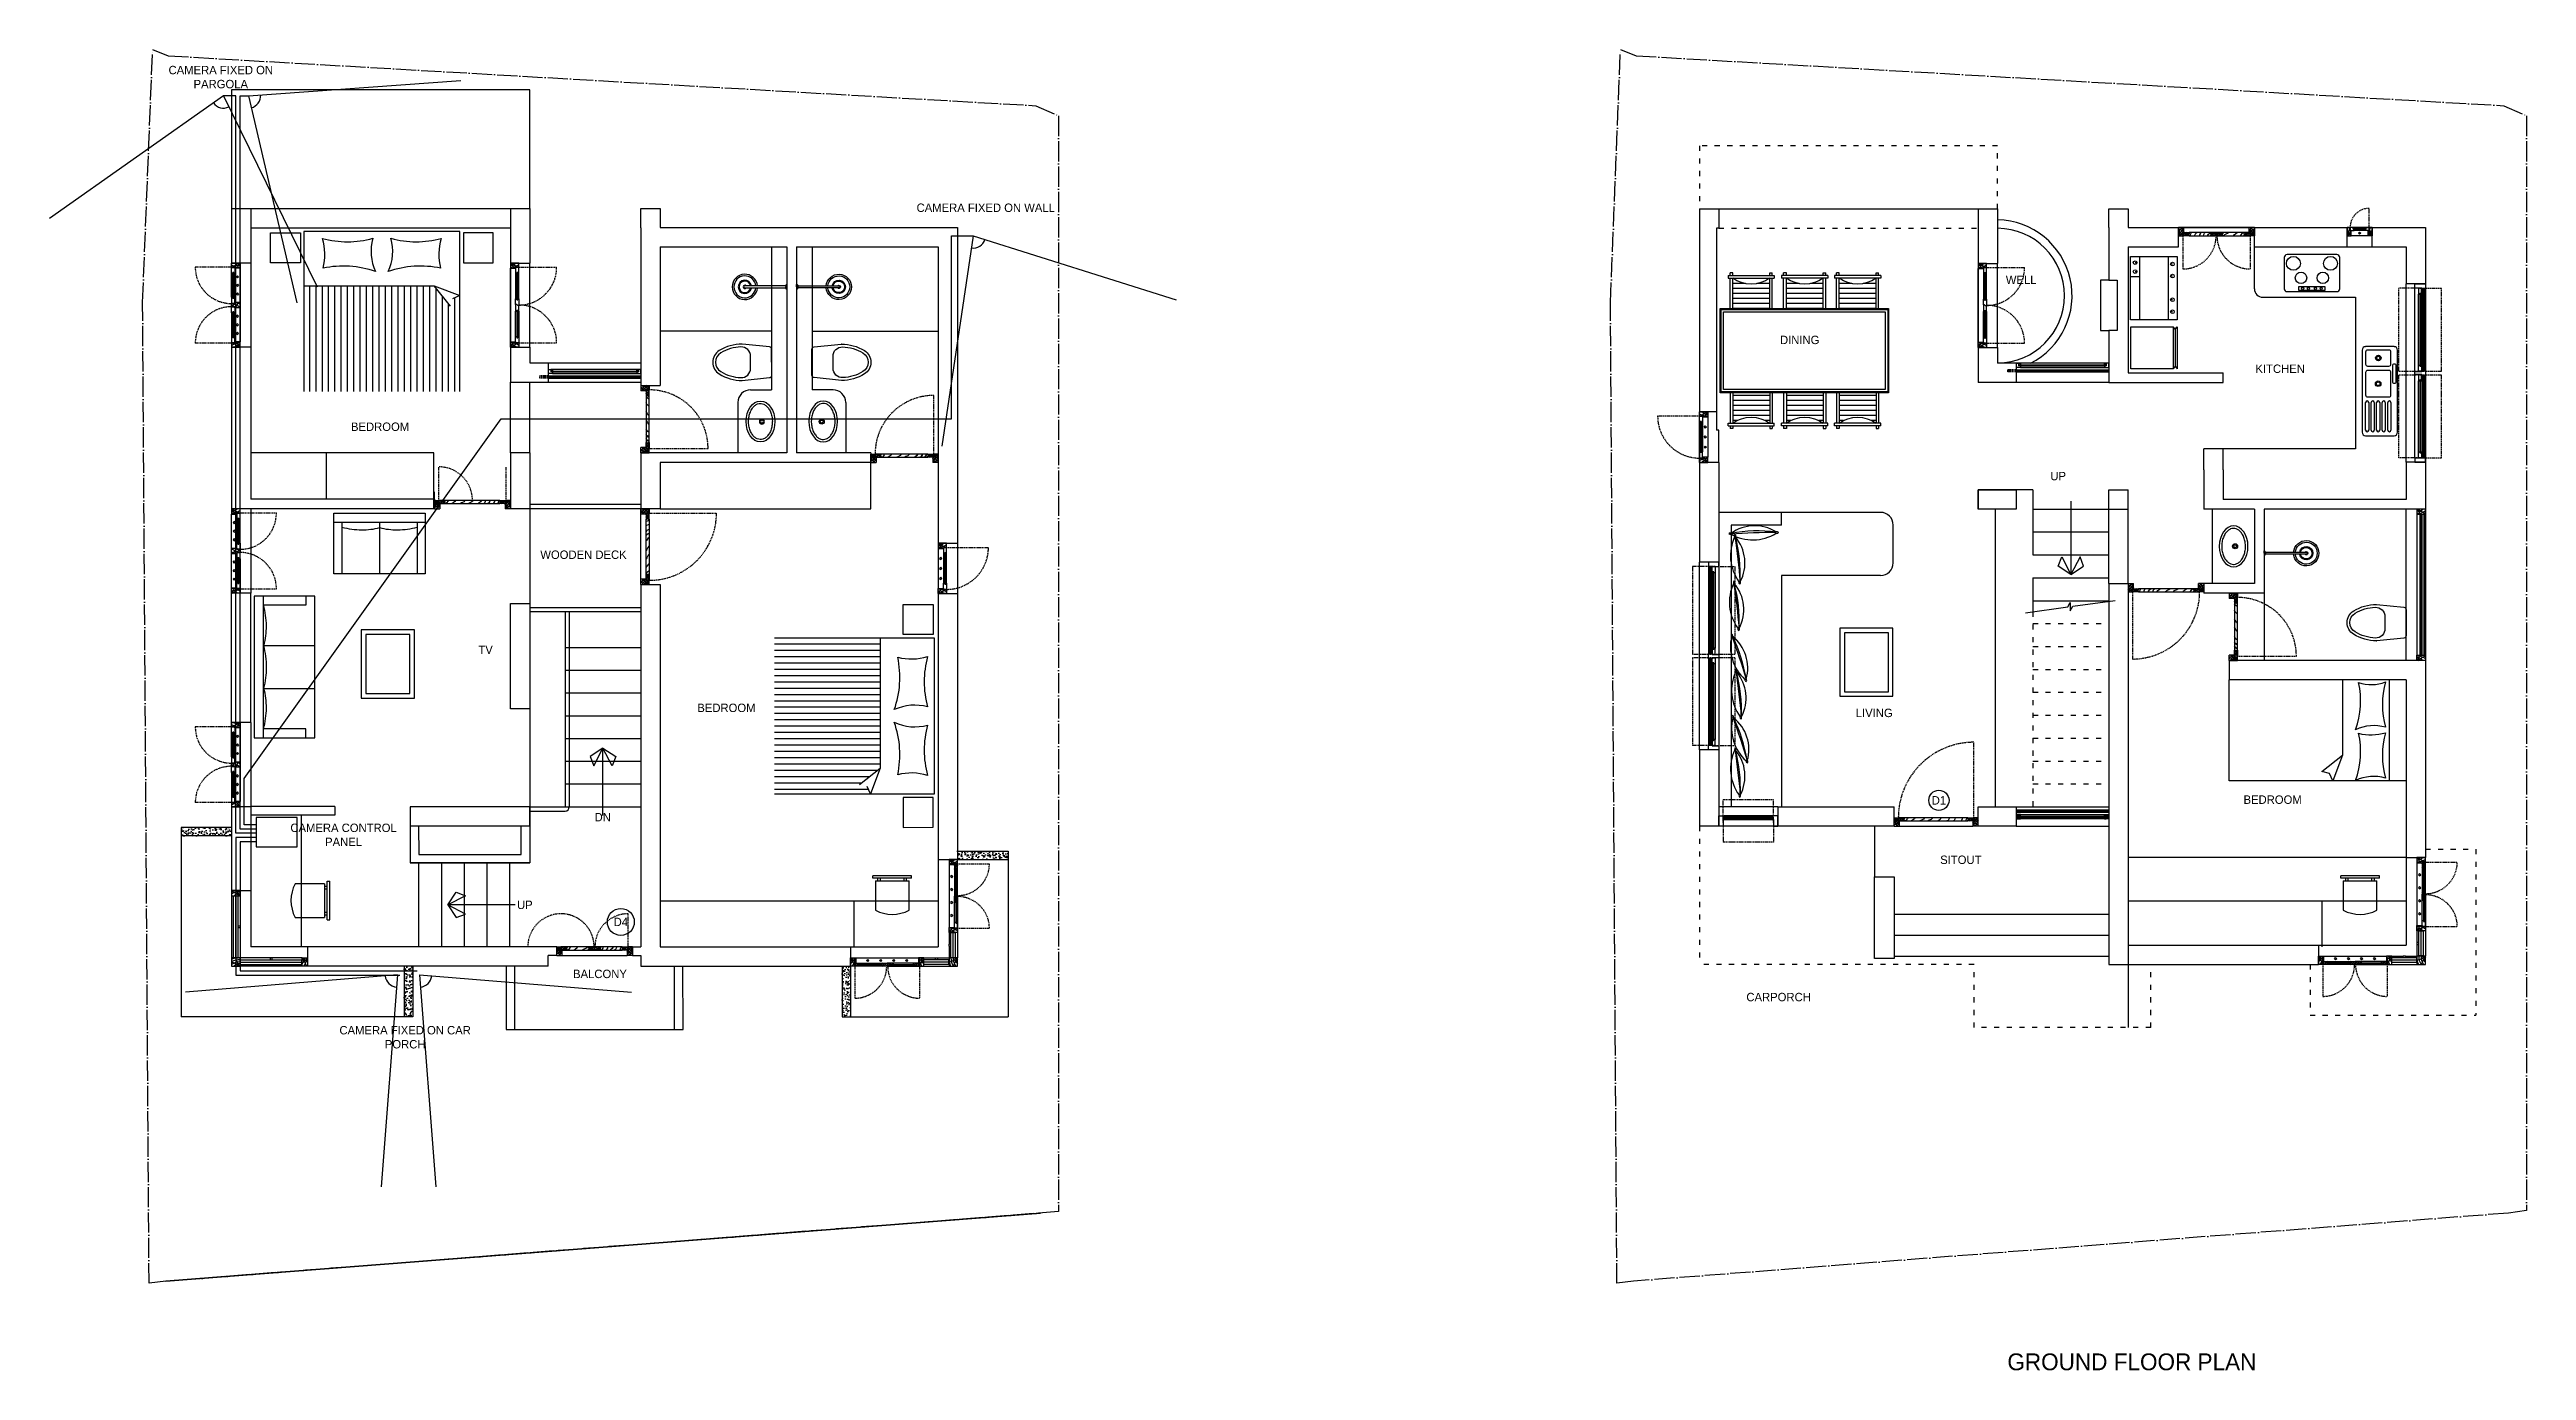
# Model space of a CAD drawing. Header units: metres. Extents: x -16 to 65907, y -5261 to 15511.
# Drawn here: x 10179 to 13120, y -3036 to -1467 of the extents above; entities that cross this region are included whole.
import ezdxf

# ---------------------------------------------------------------- set-up
doc = ezdxf.new("R2010")
doc.units = ezdxf.units.M
for name, pattern in [('ACAD_ISO03W100', [30, 12, -18]), ('ACAD_ISO04W100', [30, 24, -3, 0, -3]), ('DASHED', [19.05, 12.7, -6.35])]:
    doc.linetypes.add(name, pattern=pattern)
doc.layers.get('0').update_dxf_attribs({"color": 6})
for name, color, linetype in [('BC-BOUNDARY', 3, 'ACAD_ISO04W100'), ('BC-GREYCOLOR', 8, 'Continuous'), ('BC-HATCH', 8, 'Continuous'), ('BC-JOINERY', 93, 'Continuous'), ('BC-TEXT', 7, 'Continuous'), ('BC-WHITECOLOR', 7, 'Continuous')]:
    doc.layers.add(name, color=color, linetype=linetype)
doc.styles.add('BC-1IN50-1', font='FreeSans.ttf', dxfattribs={"height": 10})
doc.styles.get("Standard").update_dxf_attribs({"font": 'FreeSans.ttf'})
pattern_1 = [(50, (-9187.1976, 111.975), (9.1092334, -0.7969543), [0.9525, -10.4775]), (355, (-9187.198, 111.975), (-1.7621413, 9.552832), [0.762, -8.382]), (100.451, (-9186.4385, 111.909), (7.347125, 8.7558344), [0.8095, -8.9045]), (46.1842, (-9187.198, 114.515), (13.553952, -2.1021164), [1.42875, -15.71625]), (96.6356, (-9186.068, 114.34), (11.870212, 12.371278), [1.21425, -13.35675]), (351.184, (-9187.198, 114.515), (11.87023, 12.371256), [1.143, -12.573]), (21, (-9185.9276, 113.88), (7.580744, -5.113276), [0.9525, -10.4775]), (326, (-9185.928, 113.88), (3.0901014, 9.2093983), [0.762, -8.382]), (71.4514, (-9185.296, 113.454), (10.6708245, 4.096143), [0.8095, -8.9045]), (37.5, (-9187.1976, 111.9752), (0.15443016, 4.22775194), [0, -8.2804, 0, -8.509, 0, -8.41375]), (7.5, (-9187.1976, 111.975), (3.3409831, 5.0090287), [0, -4.8514, 0, -8.0899, 0, -3.20675]), (327.5, (-9190.0297, 111.9752), (6.77952976, -0.2864372), [0, -3.175, 0, -9.906, 0, -13.1445]), (317.5, (-9191.2997, 111.975), (7.406459, 1.2713246), [0, -4.1275, 0, -6.5786, 0, -9.3345])]

msp = doc.modelspace()

# ---------------------------------------------------------------- texts
at = {"layer": 'BC-GREYCOLOR', "char_height": 10, "attachment_point": 5, "style": 'BC-1IN50-1'}
for s, insert, width in [('{\\fUbuntu|b0|i0|c0|p34;{\\C7;CAMERA FIXED ON PARGOLA}}', (10382.307, -1499.413), 156.4473), ('{\\fUbuntu|b0|i0|c0|p34;{\\C7;CAMERA FIXED ON WALL}}', (11290.704, -1654.691), 156.4473), ('{\\fUbuntu|b0|i0|c0|p34;{\\C7;WELL}}', (12520.3, -1740.314), 156.4473), ('{\\fUbuntu|b0|i0|c0|p34;{\\C7;DINING}}', (12257.335, -1811.746), 156.4473), ('{\\fUbuntu|b0|i0|c0|p34;{\\C7;KITCHEN}}', (12827.895, -1846.03), 156.4473), ('{\\fUbuntu|b0|i0|c0|p34;{\\C7;BEDROOM}}', (10571.468, -1914.939), 156.4473), ('{\\fUbuntu|b0|i0|c0|p34;{\\C7;UP}}', (12564.268, -1973.539), 156.4473), ('{\\fUbuntu|b0|i0|c0|p34;\\C7;WOODEN DECK}', (10813.02, -2067.037), 156.4473), ('{\\fUbuntu|b0|i0|c0|p34;{\\C7;TV}}', (10696.758, -2179.94), 156.4473), ('{\\fUbuntu|b0|i0|c0|p34;{\\C7;BEDROOM}}', (10982.772, -2249.005), 156.4473), ('{\\fUbuntu|b0|i0|c0|p34;{\\C7;LIVING}}', (12345.828, -2255.006), 156.4473), ('{\\fUbuntu|b0|i0|c0|p34;{\\C7;BEDROOM}}', (12818.949, -2358.093), 156.4473), ('{\\fUbuntu|b0|i0|c0|p34;{\\C7;DN}}', (10835.862, -2378.836), 156.4473), ('{\\C7;D1}', (12422.641, -2358.864), 33.3881), ('{\\fUbuntu|b0|i0|c0|p34;{\\C7;CAMERA CONTROL PANEL}}', (10528.094, -2399.854), 156.4473), ('{\\fUbuntu|b0|i0|c0|p34;{\\C7;SITOUT}}', (12448.675, -2429.561), 156.4473), ('{\\fUbuntu|b0|i0|c0|p34;{\\C7;UP}}', (10743.399, -2483.118), 156.4473), ('{\\C7;D4}', (10857.372, -2503.336), 33.3881), ('{\\fUbuntu|b0|i0|c0|p34;{\\C7;BALCONY}}', (10832.607, -2565.172), 156.4473), ('{\\fUbuntu|b0|i0|c0|p34;{\\C7;CARPORCH}}', (12232.277, -2592.724), 156.4473), ('{\\fUbuntu|b0|i0|c0|p34;{\\C7;CAMERA FIXED ON CAR PORCH}}', (10601.232, -2640.424), 156.4473)]:
    msp.add_mtext(s, dxfattribs=dict(at, insert=insert, width=width))
at = {"layer": 'BC-TEXT', "insert": (12503.923, -3016.137), "char_height": 20, "width": 316.83519, "attachment_point": 1}
msp.add_mtext('{\\FARSimp.shx|c0;{\\C7;GROUND FLOOR PLAN}}', dxfattribs=at)

# ---------------------------------------------------------------- blocks, each defined once
blk = doc.blocks.new('F-PILLOW 02')
at = {"layer": 'BC-WHITECOLOR', "color": 0, "linetype": 'ByBlock'}
blk.add_lwpolyline([(226, -10, 0.012211), (-221, -2, -0.07656), (225, -6, -0.482771), (248, -8, -0.305585), (227, -13, -0.273211), (-220, -14, -0.364249), (-244, -8, -0.418737), (-222, -1, -0.306179), (225, -6)], format="xyb", dxfattribs=at)
blk = doc.blocks.new('A$C1629107893')
at = {"ltscale": 2}
h = blk.add_hatch(dxfattribs=at)
h.set_pattern_fill('ANSI31', color=256, scale=47.5, angle=225, style=0)
h.set_pattern_definition([(270, (2498.829, 8076.2976), (-5.9375, -3e-15), [])])
h.paths.add_polyline_path([(42.4, 185.1), (42.4, 141.2), (6.2, 141.2), (6.6, 141.8), (7, 142.4), (7.4, 143), (7.8, 143.7), (8.2, 144.3), (8.6, 144.9), (8.9, 145.6), (9.2, 146.2), (9.6, 146.9), (9.9, 147.5), (10.2, 148.2), (10.5, 148.9), (10.7, 149.6), (11, 150.2), (11.2, 150.9), (11.5, 151.6), (11.7, 152.3), (11.9, 153), (12.1, 153.7), (12.2, 154.4), (12.4, 155.2), (12.6, 155.9), (12.7, 156.6), (12.8, 157.3), (12.9, 158), (13, 158.8), (13.1, 159.5), (13.2, 160.2), (13.2, 161), (13.2, 161.7), (13.3, 162.4), (13.3, 163.2), (13.3, 163.9), (13.2, 164.6), (13.2, 165.3), (13.2, 166.1), (13.1, 166.8), (13, 167.5), (12.9, 168.3), (12.8, 169), (12.7, 169.7), (12.6, 170.4), (12.4, 171.1), (12.2, 171.9), (12.1, 172.6), (11.9, 173.3), (11.7, 174), (11.5, 174.7), (11.2, 175.4), (11, 176.1), (10.7, 176.8), (10.5, 177.4), (10.2, 178.1), (9.9, 178.8), (9.6, 179.4), (9.2, 180.1), (8.9, 180.7), (8.6, 181.4), (8.2, 182), (7.8, 182.7), (7.4, 183.3), (7, 183.9), (6.6, 184.5), (6.2, 185.1)])
h = blk.add_hatch(dxfattribs=at)
h.set_pattern_fill('ANSI31', color=256, scale=47.5, angle=225, style=0)
h.set_pattern_definition([(270, (-2314.082, 8076.2976), (5.9375, -3e-15), [])])
h.paths.add_polyline_path([(142.4, 185.1), (142.4, 141.2), (178.5, 141.2), (178.1, 141.8), (177.7, 142.4), (177.3, 143), (176.9, 143.7), (176.6, 144.3), (176.2, 144.9), (175.8, 145.6), (175.5, 146.2), (175.2, 146.9), (174.9, 147.5), (174.6, 148.2), (174.3, 148.9), (174, 149.6), (173.8, 150.2), (173.5, 150.9), (173.3, 151.6), (173.1, 152.3), (172.9, 153), (172.7, 153.7), (172.5, 154.4), (172.3, 155.2), (172.2, 155.9), (172.1, 156.6), (171.9, 157.3), (171.8, 158), (171.7, 158.8), (171.7, 159.5), (171.6, 160.2), (171.5, 161), (171.5, 161.7), (171.5, 162.4), (171.5, 163.2), (171.5, 163.9), (171.5, 164.6), (171.5, 165.3), (171.6, 166.1), (171.7, 166.8), (171.7, 167.5), (171.8, 168.3), (171.9, 169), (172.1, 169.7), (172.2, 170.4), (172.3, 171.1), (172.5, 171.9), (172.7, 172.6), (172.9, 173.3), (173.1, 174), (173.3, 174.7), (173.5, 175.4), (173.8, 176.1), (174, 176.8), (174.3, 177.4), (174.6, 178.1), (174.9, 178.8), (175.2, 179.4), (175.5, 180.1), (175.8, 180.7), (176.2, 181.4), (176.6, 182), (176.9, 182.7), (177.3, 183.3), (177.7, 183.9), (178.1, 184.5), (178.5, 185.1)])
h = blk.add_hatch(dxfattribs=at)
h.set_pattern_fill('ANSI31', color=256, scale=47.5, angle=225, style=0)
h.set_pattern_definition([(90, (2498.829, -7813.642), (-5.9375, 3e-15), [])])
h.paths.add_polyline_path([(42.4, 77.6), (42.4, 121.4), (6.2, 121.4), (6.6, 120.8), (7, 120.2), (7.4, 119.6), (7.8, 119), (8.2, 118.4), (8.6, 117.7), (8.9, 117.1), (9.2, 116.4), (9.6, 115.8), (9.9, 115.1), (10.2, 114.5), (10.5, 113.8), (10.7, 113.1), (11, 112.4), (11.2, 111.7), (11.5, 111), (11.7, 110.3), (11.9, 109.6), (12.1, 108.9), (12.2, 108.2), (12.4, 107.5), (12.6, 106.8), (12.7, 106.1), (12.8, 105.3), (12.9, 104.6), (13, 103.9), (13.1, 103.2), (13.2, 102.4), (13.2, 101.7), (13.2, 101), (13.3, 100.2), (13.3, 99.5), (13.3, 98.8), (13.2, 98), (13.2, 97.3), (13.2, 96.6), (13.1, 95.8), (13, 95.1), (12.9, 94.4), (12.8, 93.7), (12.7, 92.9), (12.6, 92.2), (12.4, 91.5), (12.2, 90.8), (12.1, 90.1), (11.9, 89.4), (11.7, 88.7), (11.5, 88), (11.2, 87.3), (11, 86.6), (10.7, 85.9), (10.5, 85.2), (10.2, 84.5), (9.9, 83.9), (9.6, 83.2), (9.2, 82.6), (8.9, 81.9), (8.6, 81.3), (8.2, 80.6), (7.8, 80), (7.4, 79.4), (7, 78.8), (6.6, 78.2), (6.2, 77.6)])
h = blk.add_hatch(dxfattribs=at)
h.set_pattern_fill('ANSI31', color=256, scale=47.5, angle=225, style=0)
h.set_pattern_definition([(90, (-2314.082, -7813.642), (5.9375, 3e-15), [])])
h.paths.add_polyline_path([(142.4, 77.6), (142.4, 121.4), (178.5, 121.4), (178.1, 120.8), (177.7, 120.2), (177.3, 119.6), (176.9, 119), (176.6, 118.4), (176.2, 117.7), (175.8, 117.1), (175.5, 116.4), (175.2, 115.8), (174.9, 115.1), (174.6, 114.5), (174.3, 113.8), (174, 113.1), (173.8, 112.4), (173.5, 111.7), (173.3, 111), (173.1, 110.3), (172.9, 109.6), (172.7, 108.9), (172.5, 108.2), (172.3, 107.5), (172.2, 106.8), (172.1, 106.1), (171.9, 105.3), (171.8, 104.6), (171.7, 103.9), (171.7, 103.2), (171.6, 102.4), (171.5, 101.7), (171.5, 101), (171.5, 100.2), (171.5, 99.5), (171.5, 98.8), (171.5, 98), (171.5, 97.3), (171.6, 96.6), (171.7, 95.8), (171.7, 95.1), (171.8, 94.4), (171.9, 93.7), (172.1, 92.9), (172.2, 92.2), (172.3, 91.5), (172.5, 90.8), (172.7, 90.1), (172.9, 89.4), (173.1, 88.7), (173.3, 88), (173.5, 87.3), (173.8, 86.6), (174, 85.9), (174.3, 85.2), (174.6, 84.5), (174.9, 83.9), (175.2, 83.2), (175.5, 82.6), (175.8, 81.9), (176.2, 81.3), (176.6, 80.6), (176.9, 80), (177.3, 79.4), (177.7, 78.8), (178.1, 78.2), (178.5, 77.6)])
h = blk.add_hatch(dxfattribs=at)
h.set_pattern_fill('ANSI31', color=256, scale=47.5, angle=225, style=0)
h.set_pattern_definition([(90, (2498.829, -7876.2976), (-5.9375, 3e-15), [])])
h.paths.add_polyline_path([(42.4, 14.9), (42.4, 58.8), (6.2, 58.8), (6.6, 58.2), (7, 57.6), (7.4, 57), (7.8, 56.3), (8.2, 55.7), (8.6, 55.1), (8.9, 54.4), (9.2, 53.8), (9.6, 53.1), (9.9, 52.5), (10.2, 51.8), (10.5, 51.1), (10.7, 50.4), (11, 49.8), (11.2, 49.1), (11.5, 48.4), (11.7, 47.7), (11.9, 47), (12.1, 46.3), (12.2, 45.6), (12.4, 44.8), (12.6, 44.1), (12.7, 43.4), (12.8, 42.7), (12.9, 42), (13, 41.2), (13.1, 40.5), (13.2, 39.8), (13.2, 39), (13.2, 38.3), (13.3, 37.6), (13.3, 36.8), (13.3, 36.1), (13.2, 35.4), (13.2, 34.7), (13.2, 33.9), (13.1, 33.2), (13, 32.5), (12.9, 31.7), (12.8, 31), (12.7, 30.3), (12.6, 29.6), (12.4, 28.9), (12.2, 28.1), (12.1, 27.4), (11.9, 26.7), (11.7, 26), (11.5, 25.3), (11.2, 24.6), (11, 23.9), (10.7, 23.2), (10.5, 22.6), (10.2, 21.9), (9.9, 21.2), (9.6, 20.6), (9.2, 19.9), (8.9, 19.3), (8.6, 18.6), (8.2, 18), (7.8, 17.3), (7.4, 16.7), (7, 16.1), (6.6, 15.5), (6.2, 14.9)])
h = blk.add_hatch(dxfattribs=at)
h.set_pattern_fill('ANSI31', color=256, scale=47.5, angle=225, style=0)
h.set_pattern_definition([(90, (-2314.082, -7876.2976), (5.9375, 3e-15), [])])
h.paths.add_polyline_path([(142.4, 14.9), (142.4, 58.8), (178.5, 58.8), (178.1, 58.2), (177.7, 57.6), (177.3, 57), (176.9, 56.3), (176.6, 55.7), (176.2, 55.1), (175.8, 54.4), (175.5, 53.8), (175.2, 53.1), (174.9, 52.5), (174.6, 51.8), (174.3, 51.1), (174, 50.4), (173.8, 49.8), (173.5, 49.1), (173.3, 48.4), (173.1, 47.7), (172.9, 47), (172.7, 46.3), (172.5, 45.6), (172.3, 44.8), (172.2, 44.1), (172.1, 43.4), (171.9, 42.7), (171.8, 42), (171.7, 41.2), (171.7, 40.5), (171.6, 39.8), (171.5, 39), (171.5, 38.3), (171.5, 37.6), (171.5, 36.8), (171.5, 36.1), (171.5, 35.4), (171.5, 34.7), (171.6, 33.9), (171.7, 33.2), (171.7, 32.5), (171.8, 31.7), (171.9, 31), (172.1, 30.3), (172.2, 29.6), (172.3, 28.9), (172.5, 28.1), (172.7, 27.4), (172.9, 26.7), (173.1, 26), (173.3, 25.3), (173.5, 24.6), (173.8, 23.9), (174, 23.2), (174.3, 22.6), (174.6, 21.9), (174.9, 21.2), (175.2, 20.6), (175.5, 19.9), (175.8, 19.3), (176.2, 18.6), (176.6, 18), (176.9, 17.3), (177.3, 16.7), (177.7, 16.1), (178.1, 15.5), (178.5, 14.9)])
for p, q in [((0, 185.1), (0, 188.2)), ((3.1, 188.2), (0, 188.2)), ((3.1, 185.1), (0, 185.1)), ((3.1, 190.6), (3.1, 135.7)), ((3.1, 190.6), (6.2, 190.6)), ((6.2, 190.6), (6.2, 135.7)), ((42.4, 188.2), (6.2, 188.2)), ((42.4, 185.1), (6.2, 185.1)), ((142.4, 188.2), (178.5, 188.2)), ((142.4, 185.1), (178.5, 185.1)), ((178.5, 190.6), (178.5, 135.7)), ((181.7, 190.6), (178.5, 190.6)), ((181.7, 190.6), (181.7, 135.7)), ((181.7, 188.2), (184.7, 188.2)), ((181.7, 185.1), (184.7, 185.1)), ((184.7, 185.1), (184.7, 188.2)), ((3.1, 141.2), (0, 141.2)), ((0, 141.2), (0, 138.1)), ((3.1, 138.1), (0, 138.1)), ((3.1, 124.6), (0, 124.6)), ((0, 121.4), (0, 124.6)), ((3.1, 121.4), (0, 121.4)), ((3.1, 135.7), (6.2, 135.7)), ((3.1, 72), (3.1, 127)), ((3.1, 127), (6.2, 127)), ((42.4, 141.2), (6.2, 141.2)), ((42.4, 138.1), (6.2, 138.1)), ((6.2, 72), (6.2, 127)), ((42.4, 124.6), (6.2, 124.6)), ((42.4, 121.4), (6.2, 121.4)), ((142.4, 141.2), (178.5, 141.2)), ((142.4, 138.1), (178.5, 138.1)), ((142.4, 124.6), (178.5, 124.6)), ((142.4, 121.4), (178.5, 121.4)), ((181.7, 135.7), (178.5, 135.7)), ((178.5, 72), (178.5, 127)), ((181.7, 127), (178.5, 127)), ((181.7, 141.2), (184.7, 141.2)), ((181.7, 138.1), (184.7, 138.1)), ((181.7, 72), (181.7, 127)), ((181.7, 124.6), (184.7, 124.6)), ((181.7, 121.4), (184.7, 121.4)), ((184.7, 141.2), (184.7, 138.1)), ((184.7, 121.4), (184.7, 124.6)), ((0, 77.6), (0, 74.4)), ((3.1, 77.6), (0, 77.6)), ((3.1, 74.4), (0, 74.4)), ((3.1, 61.9), (0, 61.9)), ((0, 58.8), (0, 61.9)), ((3.1, 72), (6.2, 72)), ((3.1, 9.4), (3.1, 64.3)), ((3.1, 64.3), (6.2, 64.3)), ((42.4, 77.6), (6.2, 77.6)), ((42.4, 74.4), (6.2, 74.4)), ((6.2, 9.4), (6.2, 64.3)), ((42.4, 61.9), (6.2, 61.9)), ((142.4, 77.6), (178.5, 77.6)), ((142.4, 74.4), (178.5, 74.4)), ((142.4, 61.9), (178.5, 61.9)), ((181.7, 72), (178.5, 72)), ((178.5, 9.4), (178.5, 64.3)), ((181.7, 64.3), (178.5, 64.3)), ((181.7, 77.6), (184.7, 77.6)), ((181.7, 74.4), (184.7, 74.4)), ((181.7, 9.4), (181.7, 64.3)), ((181.7, 61.9), (184.7, 61.9)), ((184.7, 77.6), (184.7, 74.4)), ((184.7, 58.8), (184.7, 61.9)), ((3.1, 58.8), (0, 58.8)), ((42.4, 58.8), (6.2, 58.8)), ((142.4, 58.8), (178.5, 58.8)), ((181.7, 58.8), (184.7, 58.8)), ((0, 14.9), (0, 11.8)), ((3.1, 14.9), (0, 14.9)), ((3.1, 11.8), (0, 11.8)), ((3.1, 9.4), (6.2, 9.4)), ((42.4, 14.9), (6.2, 14.9)), ((42.4, 11.8), (6.2, 11.8)), ((142.4, 14.9), (178.5, 14.9)), ((142.4, 11.8), (178.5, 11.8)), ((181.7, 9.4), (178.5, 9.4)), ((181.7, 14.9), (184.7, 14.9)), ((181.7, 11.8), (184.7, 11.8)), ((184.7, 14.9), (184.7, 11.8))]:
    blk.add_line(p, q)
for points in [[(42.4, 0), (142.4, 0), (142.4, 200), (42.4, 200)], [(43.4, 1), (141.4, 1), (141.4, 199), (43.4, 199)], [(46.4, 4), (138.4, 4), (138.4, 196), (46.4, 196)]]:
    blk.add_lwpolyline(points, close=True)
for centre, start, end in [((-24.3, 163.2), 324.2937, 35.7063), ((209.1, 163.2), 144.2937, 215.7063), ((-24.3, 99.5), 324.2937, 35.7063), ((209.1, 99.5), 144.2937, 215.7063), ((-24.3, 36.8), 324.2937, 35.7063), ((209.1, 36.8), 144.2937, 215.7063)]:
    blk.add_arc(centre, 37.6, start, end)
blk = doc.blocks.new('BC-WC')
at = {"linetype": 'ByBlock'}
for points in [[(193, 400), (462, 520, -0.384412), (494, 510), (634, 267, -0.383904), (627, 235, -0.001434), (389, 63, -0.140641), (141, 0, -0.259738), (18, 74, -0.259738), (16, 217, -0.139471)], [(336, 332), (401, 220, -0.422961), (362, 82, -0.13189), (142, 30, -0.259738), (44, 89, -0.259738), (42, 203, -0.13189), (197, 367, -0.422961)]]:
    blk.add_lwpolyline(points, format="xyb", close=True, dxfattribs=at)
blk.add_arc((375, 83), 25, 299.84, 305.7189, dxfattribs=at)
blk = doc.blocks.new('BC-WASH-COUNTER')
for radius in [2.5, 1.47]:
    blk.add_circle((20.1, 15.7), radius)
at = {"extrusion": (0, 0, -1)}
blk.add_ellipse((20.2, 14.2), major_axis=(-20.3, 0), ratio=0.7, start_param=3.141593, end_param=9.424778, dxfattribs=at)
blk.add_open_spline([(38.1, 14.2), (38.1, 13.3), (37.9, 12.3), (37.2, 10.5), (36.7, 9.6), (35.2, 7.8), (34.3, 7), (32.2, 5.4), (31, 4.8), (28.2, 3.7), (26.8, 3.2), (23.7, 2.6), (22.1, 2.4), (18.9, 2.4), (17.3, 2.5), (14.2, 3.1), (12.7, 3.5), (9.9, 4.6), (8.7, 5.2), (6.4, 6.7), (5.5, 7.5), (4, 9.3), (3.4, 10.2), (2.6, 12), (2.4, 13), (2.4, 14.8), (2.5, 15.7), (3.1, 17.6), (3.6, 18.5), (5, 20.3), (5.8, 21.1), (7.9, 22.7), (9.1, 23.4), (11.7, 24.6), (13.2, 25), (16.2, 25.7), (17.8, 25.9), (21, 26), (22.7, 25.9), (25.8, 25.4), (27.3, 25), (30.1, 24), (31.4, 23.4), (33.7, 21.9), (34.7, 21.1), (36.2, 19.4), (36.9, 18.5), (37.7, 16.6), (38, 15.7), (38.1, 14.6), (38.1, 14.4), (38.1, 14.2)], degree=3, knots=[0, 0, 0, 0, 0.25944, 0.25944, 0.518879, 0.518879, 0.778319, 0.778319, 1.037759, 1.037759, 1.297198, 1.297198, 1.556638, 1.556638, 1.816078, 1.816078, 2.075517, 2.075517, 2.334957, 2.334957, 2.594397, 2.594397, 2.853836, 2.853836, 3.113276, 3.113276, 3.372716, 3.372716, 3.632155, 3.632155, 3.891595, 3.891595, 4.151035, 4.151035, 4.410474, 4.410474, 4.669914, 4.669914, 4.929354, 4.929354, 5.188793, 5.188793, 5.448233, 5.448233, 5.707673, 5.707673, 5.967112, 5.967112, 6.226552, 6.226552, 6.283185, 6.283185, 6.283185, 6.283185])
blk = doc.blocks.new('BC-SHOWER')
for p in [(-12, -15), (12, -15)]:
    blk.add_line(p, (0, -15))
for points in [[(0, 0), (-30, 0)], [(0, 0), (30, 0)], [(-30, -4), (0, -4)], [(-28, -5), (0, -5)], [(30, -4), (0, -4)], [(28, -5), (0, -5)]]:
    blk.add_lwpolyline(points)
for points in [[(-30, 0), (-30, -4, 0.347987), (-29, -5), (-28, -5, 0.2725), (-12, -15, 6.671192)], [(30, 0), (30, -4, -0.347987), (29, -5), (28, -5, -0.2725), (12, -15, -6.671192)], [(-12, -15), (-12, -500, 1), (12, -500), (12, -15)]]:
    blk.add_lwpolyline(points, format="xyb")
for radius, start, end in [(150, 94.703, 85.297), (130, 95.4289, 84.5711), (79.1, 100.1897, 79.8103), (69.1, 100.1897, 79.8103), (19.1, 130.087, 49.9128)]:
    blk.add_arc((0, -500), radius, start, end)
blk = doc.blocks.new('BC-JN-FRAME-SIDE')
at = {"layer": 'BC-HATCH'}
for points in [[(0, -3.9), (-1.1, -2.3), (-2.7, -0.1), (-4.2, 3), (-5, 4.5)], [(0, -5), (-1.6, -3.7), (-4.4, -1.8), (-5.8, -0.7), (-6.2, -0.7)]]:
    blk.add_lwpolyline(points, dxfattribs=at)
for centre, radius, start, end in [((10.7, -4.4), 15.9, 143.8447, 182.1637), ((6, -5.2), 9.31, 129.9112, 178.7469), ((2.6, -5.7), 4.3, 128.027, 170.1852)]:
    blk.add_arc(centre, radius, start, end, dxfattribs=at)
at = {"layer": 'BC-JOINERY'}
for p, q in [((-6.2, -5), (-6.2, 1.2)), ((-6.2, 1.2), (-5, 1.2)), ((-5, 1.2), (-5, 5)), ((-5, 5), (0, 5)), ((0, 5), (0, -5)), ((0, -5), (-6.2, -5))]:
    blk.add_line(p, q, dxfattribs=at)
blk = doc.blocks.new('BC-JN-FRAME-CENTER')
at = {"layer": 'BC-GREYCOLOR'}
for points, knots in [([(2.8, 6.2), (2.6, 5.8), (1.3, 3.7), (-1.1, 2.9), (-3.1, 2.3)], [3.454414, 3.454414, 3.454414, 3.454414, 5.128883, 10.935535, 10.935535, 10.935535, 10.935535]), ([(-3.1, 3.9), (-2.8, 3.2), (-2.2, 1.9), (-1.6, 0.6), (-1.4, 0)], [6.415351, 6.415351, 6.415351, 6.415351, 8.781453, 10.647667, 10.647667, 10.647667, 10.647667]), ([(0.6, 10), (0.4, 9.2), (0, 7.7), (-1.2, 6.8), (-1.9, 6.5)], [1.300718, 1.300718, 1.300718, 1.300718, 3.723135, 5.971251, 5.971251, 5.971251, 5.971251]), ([(-1.9, 8.8), (-1.4, 7.5), (-0.2, 4.4), (1.4, 1.6), (2.3, 0)], [2.093684, 2.093684, 2.093684, 2.093684, 6.327699, 11.827223, 11.827223, 11.827223, 11.827223]), ([(-0.8, 10), (-0.2, 9.3), (0.7, 8.3), (1.6, 7.3), (1.9, 7)], [1.597578, 1.597578, 1.597578, 1.597578, 4.333948, 5.589722, 5.589722, 5.589722, 5.589722])]:
    blk.add_open_spline(points, degree=3, knots=knots, dxfattribs=at)
for points in [[(-2.4, 6.2), (-2.6, 6.2), (-2.9, 6.1), (-3.1, 6)], [(1.9, 0), (2.4, 0.4), (2.8, 0.8), (3.1, 1.3)], [(2.6, 6.2), (2.8, 6.1), (3, 5.9), (3.1, 5.8)]]:
    blk.add_open_spline(points, degree=3, dxfattribs=at)
at = {"layer": 'BC-JOINERY'}
for p, q in [((-3.1, 0), (-3.1, 6.2)), ((-3.1, 6.2), (-1.9, 6.2)), ((-3.1, 0), (3.1, 0)), ((-1.9, 6.2), (-1.9, 10)), ((1.9, 10), (-1.9, 10)), ((1.9, 6.2), (1.9, 10)), ((3.1, 6.2), (1.9, 6.2)), ((3.1, 0), (3.1, 6.2)), ((3.1, 6.2), (3.1, 6.2)), ((3.1, 6.2), (3.1, 6.2))]:
    blk.add_line(p, q, dxfattribs=at)

# ---------------------------------------------------------------- hatches: boundary and pattern name
at = {"layer": 'BC-GREYCOLOR'}
h = msp.add_hatch(dxfattribs=at)
h.set_pattern_fill('ANSI31', color=256, scale=60, angle=45, style=0)
h.set_pattern_definition([(90, (10757.907, -1964.5225), (-7.5, 3e-15), [])])
h.paths.add_polyline_path([(10481.102, -1747.499), (10481.102, -1872.804), (10666.102, -1872.804), (10666.102, -1758.802), (10657.424, -1762.838), (10654.999, -1771.719), (10635.597, -1747.499)])
h = msp.add_hatch(dxfattribs=at)
h.set_pattern_fill('ANSI31', color=256, scale=60, angle=315, style=0)
h.set_pattern_definition([(0, (10948.155, -2442.925), (2e-15, 7.5), [])])
h.paths.add_polyline_path([(11165.178, -2166.12), (11039.874, -2166.12), (11039.874, -2351.12), (11153.876, -2351.12), (11149.839, -2342.442), (11140.959, -2340.017), (11165.178, -2320.615)])
at = {"layer": 'BC-GREYCOLOR', "linetype": 'Continuous'}
h = msp.add_hatch(dxfattribs=at)
h.set_pattern_fill('AR-CONC', color=256, scale=0.05, style=0)
h.set_pattern_definition(pattern_1)
h.paths.add_polyline_path([(10395.18, -2401.082), (10395.18, -2391.082), (10335.18, -2391.082), (10335.18, -2401.082)])
at = {"layer": 'BC-GREYCOLOR'}
h = msp.add_hatch(dxfattribs=at)
h.set_pattern_fill('WOOD-F4', color=256, scale=15, angle=45, style=0, pattern_type=2)
h.set_pattern_definition([(75.964, (11251.6266, -2423.2324), (10.6066, 53.033), [0.8746, -86.5896]), (48.814, (11251.9448, -2425.4598), (137.885815, 159.09902), [2.255, -223.2444]), (241.699, (11252.263, -2423.2324), (-21.2132, -42.42641), [1.566, -155.0386]), (55.305, (11251.7327, -2425.0356), (42.42641, 63.63961), [1.677, -166.028]), (34.695, (11259.3695, -2432.6723), (74.24621, 53.03301), [1.677, -166.028]), (208.301, (11261.1726, -2432.142), (-95.45942, -53.03301), [1.566, -155.0386]), (40.914, (11258.7331, -2432.0359), (10.6066, 10.6066), [2.1054, -208.4297]), (41.186, (11258.9452, -2432.4602), (10.6066, 10.6066), [2.255, -223.2444]), (14.036, (11261.1726, -2432.7784), (31.8198, 10.6066), [0.8746, -86.5896]), (34.695, (11253.9601, -2427.263), (74.24621, 53.03301), [1.677, -166.028]), (208.301, (11255.7632, -2426.7326), (-95.45942, -53.03301), [1.566, -155.0386]), (241.699, (11257.4603, -2428.4297), (-21.2132, -42.4264), [1.566, -155.0386]), (55.305, (11256.93, -2430.2328), (42.4264, 63.63961), [1.677, -166.028]), (45, (11259.37, -2430.763), (-10.607, 10.607), [3.15, -11.85]), (228.814, (11260.4301, -2428.6418), (-137.885815, -159.09902), [2.255, -223.2444]), (49.0856, (11252.4752, -2425.9902), (127.27921, 148.492416), [2.10535, -208.4297]), (49.0856, (11252.3691, -2425.672), (127.27921, 148.492416), [2.10535, -208.4297]), (40.914, (11253.0055, -2426.5205), (10.6066, 10.6066), [2.1054, -208.4297]), (40.914, (11253.3237, -2426.6266), (10.6066, 10.6066), [2.1054, -208.4297]), (41.186, (11253.5358, -2427.0508), (10.6066, 10.6066), [2.255, -223.2444]), (14.036, (11255.7632, -2427.369), (31.8198, 10.6066), [0.8746, -86.5896]), (40.914, (11258.4149, -2431.9299), (10.6066, 10.6066), [2.1054, -208.4297]), (40.914, (11258.7331, -2432.0359), (10.6066, 10.6066), [2.1054, -208.4297]), (75.964, (11256.824, -2428.4297), (10.6066, 53.033), [0.8746, -86.5896]), (48.814, (11257.1421, -2430.6571), (137.885815, 159.09902), [2.255, -223.2444]), (49.086, (11257.5663, -2430.8692), (127.27921, 148.49242), [2.1054, -208.4297]), (49.086, (11257.6724, -2431.1874), (127.27921, 148.49242), [2.1054, -208.4297]), (45, (11248.975, -2427.793), (-10.607, 10.607), [1.8, -13.2]), (36.87, (11248.1265, -2428.4297), (10.6066, 10.6066), [1.0607, -105.0054]), (30.964, (11247.0658, -2429.066), (10.6066, 10.6066), [1.237, -60.6097]), (28.301, (11245.687, -2429.8085), (95.45942, 53.03301), [1.566, -155.0386]), (26.565, (11244.8384, -2430.233), (10.6066, 10.6066), [0.9487, -46.4855]), (33.69, (11243.5656, -2431.0813), (10.6066, 10.6066), [1.5297, -74.9556]), (45, (11243.247, -2431.4), (-10.607, 10.607), [0.45, -14.55]), (225, (11245.157, -2430.975), (10.607, -10.607), [1.65, -13.35]), (217.875, (11246.1112, -2430.2328), (-10.6066, -10.6066), [1.2093, -119.7245]), (214.695, (11247.49, -2429.2782), (-74.24621, -53.03301), [1.677, -166.028]), (213.69, (11248.763, -2428.4297), (-10.6066, -10.6066), [1.5297, -74.9556]), (219.289, (11249.9296, -2427.4751), (-10.6066, -10.6066), [1.5075, -149.2407]), (225, (11246.217, -2430.975), (10.607, -10.607), [2.4, -12.6]), (221.186, (11247.9143, -2429.4903), (-10.6066, -10.6066), [2.255, -223.2444]), (218.991, (11250.1417, -2427.6872), (-116.67262, -95.459415), [2.86575, -283.70885]), (45, (11248.763, -2427.581), (-10.607, 10.607), [1.8, -13.2]), (35.538, (11248.0204, -2428.1115), (10.6066, 10.6066), [0.9124, -90.329]), (26.565, (11246.7476, -2428.748), (10.6066, 10.6066), [1.423, -46.011]), (21.801, (11245.687, -2429.1721), (74.24621, 31.8198), [1.1424, -113.0942]), (14.036, (11244.8384, -2429.3843), (31.8198, 10.6066), [0.8746, -86.5896]), (341.565, (11244.52, -2429.278), (21.2132, -2e-07), [0.3354, -33.2056]), (161.565, (11246.005, -2428.2175), (-21.2132, 2e-07), [0.3354, -33.2056]), (188.13, (11246.7476, -2428.1115), (-53.033, -10.6066), [0.75, -74.25]), (198.435, (11247.702, -2427.793), (-10.6066, -10.6066), [1.0062, -32.535]), (215.538, (11249.187, -2426.7326), (-10.6066, -10.6066), [1.8248, -89.4166]), (180, (11247.808, -2426.202), (-10.6066, -10.6066), [0.212, -21.001]), (210.964, (11248.3386, -2425.884), (-10.6066, -10.6066), [0.6185, -61.228]), (161.565, (11247.066, -2427.157), (-21.2132, 2e-07), [0.3354, -33.2056]), (203.199, (11247.8083, -2426.8387), (-42.4264, -21.2132), [0.8078, -79.9697]), (216.87, (11248.6568, -2426.2023), (-10.6066, -10.6066), [1.0607, -105.0054]), (180, (11247.066, -2427.581), (-10.6066, -10.6066), [0.6364, -20.577]), (206.565, (11247.49, -2427.369), (-10.6066, -10.6066), [0.4743, -46.9598]), (210.964, (11248.0204, -2427.051), (-10.6066, -10.6066), [0.6185, -61.228]), (216.87, (11248.869, -2426.4144), (-10.6066, -10.6066), [1.0607, -105.0054]), (108.435, (11250.672, -2423.5506), (-10.6066, 10.6066), [0.3354, -33.2056]), (81.87, (11250.566, -2424.293), (2e-08, 21.2132), [0.75, -74.25]), (71.565, (11250.248, -2425.248), (2e-07, 21.2132), [1.0062, -32.535]), (54.462, (11249.187, -2426.7326), (42.4264, 63.6396), [1.8248, -89.4166]), (90, (11248.657, -2425.354), (-10.6066, 10.6066), [0.212, -21.001]), (59.036, (11248.3386, -2425.884), (21.2132, 42.4264), [0.6185, -61.228]), (90, (11250.036, -2424.611), (-10.6066, 10.6066), [0.6364, -20.577]), (63.435, (11249.8235, -2425.0356), (10.6066, 31.8198), [0.4743, -46.9598]), (59.036, (11249.5053, -2425.566), (21.2132, 42.4264), [0.6185, -61.228]), (53.13, (11248.869, -2426.4144), (53.033, 74.24622), [1.0607, -105.0054]), (108.435, (11249.6114, -2424.611), (-10.6066, 10.6066), [0.3354, -33.2056]), (66.801, (11249.2932, -2425.3538), (10.6066, 31.8198), [0.8078, -79.9697]), (53.13, (11248.6568, -2426.2023), (53.033, 74.24622), [1.0607, -105.0054]), (68.199, (11251.2024, -2424.2931), (10.6066, 31.8198), [1.1424, -113.0942]), (63.435, (11250.566, -2425.566), (10.6066, 31.8198), [1.423, -46.011]), (54.462, (11250.0356, -2426.3084), (42.4264, 63.6396), [0.9124, -90.329]), (233.13, (11250.8842, -2425.672), (-53.033, -74.24622), [1.0607, -105.0054]), (239.036, (11251.5206, -2424.6113), (-21.2132, -42.4264), [1.237, -60.6097]), (51.009, (11250.1417, -2427.6872), (84.852814, 106.066017), [2.86575, -283.70885]), (56.31, (11250.8842, -2426.3084), (31.8198, 53.033), [1.5297, -74.9556]), (50.711, (11249.9296, -2427.4751), (84.85282, 106.06602), [1.5075, -149.2407]), (315, (11246.323, -2427.475), (10.607, 10.607), [0.15, -14.85]), (315, (11249.93, -2423.869), (10.607, 10.607), [0.15, -14.85]), (39.29, (11256.93, -2434.4754), (10.6066, 10.6066), [1.5075, -149.2407]), (33.69, (11258.0967, -2433.5208), (10.6066, 10.6066), [1.5297, -74.9556]), (38.991, (11256.7178, -2434.2633), (116.67262, 95.459415), [2.86575, -283.70885]), (210.964, (11259.7937, -2432.8845), (-10.6066, -10.6066), [1.237, -60.6097]), (216.87, (11258.733, -2433.5208), (-10.6066, -10.6066), [1.0607, -105.0054]), (35.538, (11258.0967, -2434.3694), (10.6066, 10.6066), [0.9124, -90.329]), (26.565, (11258.839, -2433.839), (10.6066, 10.6066), [1.423, -46.011]), (21.801, (11260.112, -2433.2026), (74.2462, 31.8198), [1.1424, -113.0942]), (36.87, (11258.2027, -2435.7482), (10.6066, 10.6066), [1.0607, -105.0054]), (23.2, (11259.0513, -2435.1118), (42.4264, 21.2132), [0.8078, -79.9697]), (341.565, (11259.794, -2434.7936), (21.213, -2e-07), [0.3354, -33.2056]), (36.87, (11257.9906, -2435.536), (10.6066, 10.6066), [1.0607, -105.0054]), (30.964, (11258.839, -2434.8997), (10.6066, 10.6066), [0.6185, -61.228]), (26.565, (11259.3695, -2434.5815), (10.6066, 10.6066), [0.4743, -46.96]), (360, (11259.794, -2434.369), (10.607, 10.607), [0.6364, -20.577]), (30.964, (11258.521, -2436.0664), (10.6066, 10.6066), [0.6185, -61.228]), (360, (11259.051, -2435.748), (10.607, 10.607), [0.212, -21.001]), (35.538, (11257.6724, -2435.218), (10.6066, 10.6066), [1.8248, -89.4166]), (18.435, (11259.157, -2434.157), (10.6066, 10.6066), [1.006, -32.535]), (8.13, (11260.112, -2433.839), (53.033, 10.6066), [0.75, -74.25]), (341.565, (11260.8544, -2433.733), (21.213, -2e-07), [0.3354, -33.2056]), (233.13, (11257.9906, -2435.536), (-53.033, -74.2462), [1.0607, -105.0054]), (239.036, (11257.3542, -2436.3846), (-21.2132, -42.4264), [0.6185, -61.228]), (243.435, (11257.036, -2436.915), (-10.6066, -31.8198), [0.4743, -46.96]), (270, (11256.824, -2437.339), (10.607, -10.607), [0.6364, -20.577]), (233.13, (11258.2027, -2435.7482), (-53.033, -74.2462), [1.0607, -105.0054]), (246.8, (11257.5663, -2436.5968), (-10.6066, -31.8198), [0.8078, -79.9697]), (288.43, (11257.248, -2437.339), (10.6066, -10.6066), [0.3354, -33.2056]), (239.036, (11258.521, -2436.0664), (-21.2132, -42.4264), [0.6185, -61.228]), (270, (11258.203, -2436.597), (10.607, -10.607), [0.212, -21.001]), (234.462, (11257.6724, -2435.218), (-42.4264, -63.6396), [1.8248, -89.4166]), (251.57, (11256.612, -2436.703), (-2e-07, -21.213), [1.006, -32.535]), (261.87, (11256.2935, -2437.6574), (-2e-08, -21.2132), [0.75, -74.25]), (288.43, (11256.1875, -2438.4), (10.6066, -10.6066), [0.3354, -33.2056]), (108.43, (11255.127, -2439.885), (-10.6066, 10.6066), [0.3354, -33.2056]), (75.964, (11255.0208, -2439.5666), (10.6066, 53.033), [0.8746, -86.5896]), (68.2, (11255.2329, -2438.718), (10.6066, 31.8198), [1.1424, -113.0942]), (63.43, (11255.657, -2437.6574), (10.6066, 31.82), [1.423, -46.011]), (54.46, (11256.2935, -2436.3846), (42.4264, 63.6396), [0.9124, -90.329]), (45, (11256.824, -2435.642), (-10.607, 10.607), [1.8, -13.2]), (229.086, (11254.4904, -2436.2786), (-127.27921, -148.49242), [2.1054, -208.4297]), (225, (11253.112, -2437.87), (10.607, -10.607), [2.4, -12.6]), (231.009, (11256.7178, -2434.2633), (-84.85281, -106.06602), [2.86575, -283.70885]), (228.814, (11254.9147, -2436.4907), (-137.88582, -159.09902), [2.255, -223.2444]), (225, (11253.43, -2438.188), (10.607, -10.607), [2.4, -12.6]), (230.71, (11256.93, -2434.4754), (-84.85282, -106.06602), [1.5075, -149.2407]), (236.31, (11255.9753, -2435.6422), (-31.8198, -53.033), [1.5297, -74.9556]), (235.305, (11255.1268, -2436.915), (-42.4264, -63.6396), [1.677, -166.028]), (232.125, (11254.1722, -2438.2938), (-63.6396, -84.8528), [1.2093, -119.7245]), (225, (11253.43, -2439.248), (10.607, -10.607), [1.65, -13.35]), (45, (11253.005, -2441.158), (-10.607, 10.607), [0.45, -14.55]), (56.31, (11253.3237, -2440.8394), (31.8198, 53.033), [1.5297, -74.9556]), (63.435, (11254.172, -2439.5666), (10.6066, 31.8198), [0.9487, -46.4855]), (61.7, (11254.5965, -2438.7181), (21.2132, 42.4264), [1.566, -155.0386]), (59.04, (11255.339, -2437.3392), (21.2132, 42.4264), [1.237, -60.6097]), (53.13, (11255.9753, -2436.2786), (53.033, 74.2462), [1.0607, -105.0054]), (45, (11256.612, -2435.43), (-10.607, 10.607), [1.8, -13.2]), (135, (11256.93, -2438.082), (-10.607, -10.607), [0.15, -14.85]), (135, (11260.536, -2434.475), (-10.607, -10.607), [0.15, -14.85]), (227.862, (11256.5057, -2434.0512), (-190.91885, -212.13205), [3.00375, -297.37104]), (42.138, (11256.5057, -2434.0512), (10.6066, 10.6066), [3.00375, -297.37104]), (40.426, (11256.5057, -2433.20265), (148.492424, 127.27922), [3.762, -372.4361]), (229.574, (11258.9452, -2430.33887), (-116.67262, -137.885822), [3.762, -372.4361]), (48.013, (11250.566, -2428.1115), (180.312196, 201.5254), [2.85394, -282.5405]), (47.8624, (11250.35384, -2427.89935), (190.918848, 212.13205), [3.00375, -297.37104]), (41.987, (11250.8842, -2428.4297), (10.6066, 10.6066), [2.85394, -282.5405]), (42.1376, (11251.0963, -2428.6418), (10.6066, 10.6066), [3.00375, -297.37104]), (39.29, (11251.5206, -2429.0661), (10.6066, 10.6066), [1.5075, -149.2407]), (33.69, (11252.6873, -2428.1115), (10.6066, 10.6066), [1.5297, -74.9556]), (38.991, (11251.3084, -2428.85394), (116.67262, 95.459415), [2.86575, -283.70885]), (210.964, (11254.3844, -2427.475), (-10.6066, -10.6066), [1.237, -60.6097]), (216.87, (11253.3237, -2428.1115), (-10.6066, -10.6066), [1.0607, -105.0054]), (35.538, (11252.6873, -2428.96), (10.6066, 10.6066), [0.9124, -90.329]), (26.565, (11253.4298, -2428.4297), (10.6066, 10.6066), [1.423, -46.011]), (21.801, (11254.7026, -2427.7933), (74.2462, 31.8198), [1.1424, -113.0942]), (41.987, (11256.29354, -2433.83905), (10.6066, 10.6066), [2.85394, -282.5405]), (42.138, (11256.5057, -2434.0512), (10.6066, 10.6066), [3.00375, -297.37104]), (54.462, (11255.233, -2431.5056), (42.4264, 63.6396), [0.9124, -90.329]), (63.435, (11255.763, -2430.763), (10.6066, 31.8198), [1.423, -46.011]), (68.199, (11256.3996, -2429.4903), (10.6066, 31.8198), [1.1424, -113.0942]), (239.036, (11256.7178, -2429.8085), (-21.2132, -42.4264), [1.237, -60.6097]), (233.13, (11256.0814, -2430.8692), (-53.033, -74.2462), [1.0607, -105.0054]), (51.009, (11255.33895, -2432.88445), (84.852814, 106.06602), [2.86575, -283.70885]), (50.71, (11255.1268, -2432.6723), (84.85282, 106.06602), [1.5075, -149.2407]), (56.31, (11256.0814, -2431.5056), (31.8198, 53.033), [1.5297, -74.9556]), (47.862, (11255.5511, -2433.0966), (190.91885, 212.13205), [3.00375, -297.37104]), (48.013, (11255.7632, -2433.3087), (180.312196, 201.5254), [2.85394, -282.5405]), (45, (11250.46, -2438.612), (-10.607, 10.607), [0.9, -14.1]), (41.186, (11251.0963, -2437.9756), (10.6066, 10.6066), [2.255, -223.2444]), (40.426, (11252.79336, -2436.4907), (148.492424, 127.27922), [3.762, -372.4361]), (49.574, (11253.2176, -2436.91496), (116.67262, 137.88582), [3.762, -372.4361]), (221.987, (11250.566, -2428.1115), (-10.6066, -10.6066), [2.85394, -282.5405]), (220.914, (11248.4447, -2430.0207), (-10.6066, -10.6066), [2.1054, -208.4297]), (225, (11246.854, -2431.4), (10.607, -10.607), [2.55, -12.45]), (222.1376, (11250.35384, -2427.89935), (-10.6066, -10.6066), [3.00375, -297.37104]), (220.914, (11248.1265, -2429.9146), (-10.6066, -10.6066), [2.1054, -208.4297]), (225, (11246.535, -2431.293), (10.607, -10.607), [2.4, -12.6]), (36.87, (11252.7934, -2430.3389), (10.6066, 10.6066), [1.0607, -105.0054]), (23.199, (11253.642, -2429.7025), (42.4264, 21.2132), [0.8078, -79.9697]), (341.565, (11254.3844, -2429.384), (21.2132, -2e-07), [0.3354, -33.2056]), (36.87, (11252.5812, -2430.1267), (10.6066, 10.6066), [1.0607, -105.0054]), (30.964, (11253.4298, -2429.4903), (10.6066, 10.6066), [0.6185, -61.228]), (26.565, (11253.96, -2429.172), (10.6066, 10.6066), [0.4743, -46.96]), (360, (11254.384, -2428.96), (10.607, 10.607), [0.6364, -20.577]), (30.964, (11253.1116, -2430.657), (10.6066, 10.6066), [0.6185, -61.228]), (360, (11253.642, -2430.339), (10.607, 10.607), [0.212, -21.001]), (35.538, (11252.263, -2429.8085), (10.6066, 10.6066), [1.8248, -89.4166]), (18.435, (11253.748, -2428.748), (10.6066, 10.6066), [1.006, -32.535]), (8.13, (11254.7026, -2428.4297), (53.033, 10.6066), [0.75, -74.25]), (341.565, (11255.445, -2428.3236), (21.2132, -2e-07), [0.3354, -33.2056]), (233.13, (11252.5812, -2430.1267), (-53.033, -74.2462), [1.0607, -105.0054]), (239.036, (11251.945, -2430.9753), (-21.2132, -42.4264), [0.6185, -61.228]), (243.435, (11251.6266, -2431.5056), (-10.6066, -31.8198), [0.4743, -46.96]), (270, (11251.415, -2431.93), (10.607, -10.607), [0.6364, -20.577]), (233.13, (11252.7934, -2430.3389), (-53.033, -74.2462), [1.0607, -105.0054]), (246.801, (11252.157, -2431.1874), (-10.6066, -31.8198), [0.8078, -79.9697]), (288.435, (11251.839, -2431.93), (10.6066, -10.6066), [0.3354, -33.2056]), (239.036, (11253.1116, -2430.657), (-21.2132, -42.4264), [0.6185, -61.228]), (270, (11252.793, -2431.187), (10.607, -10.607), [0.212, -21.001]), (234.462, (11252.263, -2429.8085), (-42.4264, -63.6396), [1.8248, -89.4166]), (251.565, (11251.2024, -2431.2935), (-2e-07, -21.2132), [1.006, -32.535]), (261.87, (11250.8842, -2432.248), (-2e-08, -21.2132), [0.75, -74.25]), (288.435, (11250.778, -2432.9905), (10.6066, -10.6066), [0.3354, -33.2056]), (108.435, (11249.7174, -2434.4754), (-10.6066, 10.6066), [0.3354, -33.2056]), (75.964, (11249.6114, -2434.1572), (10.6066, 53.033), [0.8746, -86.5896]), (68.199, (11249.8235, -2433.3087), (10.6066, 31.8198), [1.1424, -113.0942]), (63.435, (11250.248, -2432.248), (10.6066, 31.8198), [1.423, -46.011]), (54.462, (11250.8842, -2430.9753), (42.4264, 63.6396), [0.9124, -90.329]), (45, (11251.415, -2430.233), (-10.607, 10.607), [1.8, -13.2]), (228.013, (11250.8842, -2428.4297), (-180.312196, -201.5254), [2.85394, -282.5405]), (229.086, (11248.975, -2430.551), (-127.27921, -148.49242), [2.1054, -208.4297]), (225, (11247.596, -2432.142), (10.607, -10.607), [2.55, -12.45]), (227.8624, (11251.0963, -2428.6418), (-190.918848, -212.13205), [3.00375, -297.37104]), (229.086, (11249.081, -2430.8692), (-127.27921, -148.49242), [2.1054, -208.4297]), (225, (11247.702, -2432.46), (10.607, -10.607), [2.4, -12.6]), (231.009, (11251.3084, -2428.85394), (-84.852814, -106.066017), [2.86575, -283.70885]), (228.814, (11249.5053, -2431.0813), (-137.885815, -159.09902), [2.255, -223.2444]), (225, (11248.02, -2432.778), (10.607, -10.607), [2.4, -12.6]), (230.71, (11251.5206, -2429.0661), (-84.85282, -106.06602), [1.5075, -149.2407]), (236.31, (11250.566, -2430.2328), (-31.8198, -53.033), [1.5297, -74.9556]), (235.305, (11249.7174, -2431.5056), (-42.4264, -63.63961), [1.677, -166.028]), (232.125, (11248.7629, -2432.8845), (-63.63961, -84.85282), [1.2093, -119.7245]), (225, (11248.02, -2433.839), (10.607, -10.607), [1.65, -13.35]), (45, (11247.596, -2435.748), (-10.607, 10.607), [0.45, -14.55]), (56.31, (11247.9143, -2435.43), (31.8198, 53.033), [1.5297, -74.9556]), (63.435, (11248.763, -2434.1572), (10.6066, 31.8198), [0.9487, -46.4855]), (61.699, (11249.1871, -2433.3087), (21.2132, 42.4264), [1.566, -155.0386]), (59.036, (11249.9296, -2431.93), (21.2132, 42.4264), [1.237, -60.6097]), (53.13, (11250.566, -2430.8692), (53.033, 74.2462), [1.0607, -105.0054]), (45, (11251.202, -2430.02), (-10.607, 10.607), [1.8, -13.2]), (228.013, (11256.29354, -2433.83905), (-180.312196, -201.5254), [2.85394, -282.5405]), (229.086, (11254.3844, -2435.9604), (-127.27921, -148.49242), [2.1054, -208.4297]), (225, (11253.005, -2437.551), (10.607, -10.607), [2.55, -12.45]), (227.862, (11256.5057, -2434.0512), (-190.91885, -212.13205), [3.00375, -297.37104]), (229.086, (11254.4904, -2436.2786), (-127.27921, -148.49242), [2.1054, -208.4297]), (225, (11253.112, -2437.87), (10.607, -10.607), [2.4, -12.6]), (45, (11248.445, -2436.597), (-10.607, 10.607), [0.45, -14.55]), (33.69, (11248.763, -2436.2786), (10.6066, 10.6066), [1.5297, -74.9556]), (26.565, (11250.0356, -2435.43), (10.6066, 10.6066), [0.9487, -46.4855]), (28.3, (11250.8842, -2435.0058), (95.45942, 53.033), [1.566, -155.0386]), (30.964, (11252.263, -2434.2633), (10.6066, 10.6066), [1.237, -60.6097]), (36.87, (11253.3237, -2433.627), (10.6066, 10.6066), [1.0607, -105.0054]), (45, (11254.172, -2432.99), (-10.607, 10.607), [1.8, -13.2]), (219.29, (11255.1268, -2432.6723), (-10.6066, -10.6066), [1.5075, -149.2407]), (213.69, (11253.96, -2433.627), (-10.6066, -10.6066), [1.5297, -74.9556]), (214.695, (11252.6873, -2434.4754), (-74.24621, -53.033), [1.677, -166.028]), (217.875, (11251.3084, -2435.43), (-10.6066, -10.6066), [1.2093, -119.7245]), (225, (11250.354, -2436.172), (10.607, -10.607), [1.65, -13.35]), (218.991, (11255.33895, -2432.88445), (-116.67262, -95.459415), [2.86575, -283.70885]), (221.186, (11253.1116, -2434.6876), (-10.6066, -10.6066), [2.255, -223.2444]), (225, (11251.415, -2436.172), (10.607, -10.607), [2.4, -12.6]), (222.138, (11255.5511, -2433.0966), (-10.6066, -10.6066), [3.00375, -297.37104]), (220.914, (11253.3237, -2435.1118), (-10.6066, -10.6066), [2.1054, -208.4297]), (225, (11251.733, -2436.49), (10.607, -10.607), [2.4, -12.6]), (221.987, (11255.7632, -2433.3087), (-10.6066, -10.6066), [2.85394, -282.5405]), (220.914, (11253.6419, -2435.2179), (-10.6066, -10.6066), [2.1054, -208.4297]), (225, (11252.051, -2436.597), (10.607, -10.607), [2.55, -12.45]), (341.565, (11249.7174, -2434.4754), (21.213, -2e-07), [0.3354, -33.2056]), (14.036, (11250.0356, -2434.5815), (31.8198, 10.6066), [0.8746, -86.5896]), (21.801, (11250.8842, -2434.3694), (74.2462, 31.8198), [1.1424, -113.0942]), (26.565, (11251.945, -2433.945), (10.6066, 10.6066), [1.423, -46.011]), (35.538, (11253.2176, -2433.3087), (10.6066, 10.6066), [0.9124, -90.329]), (45, (11253.96, -2432.778), (-10.607, 10.607), [1.8, -13.2]), (215.538, (11254.3844, -2431.9299), (-10.6066, -10.6066), [1.8248, -89.4166]), (198.435, (11252.8994, -2432.9905), (-10.6066, -10.6066), [1.006, -32.535]), (188.13, (11251.9448, -2433.3087), (-53.033, -10.6066), [0.75, -74.25]), (161.565, (11251.2024, -2433.415), (-21.213, 2e-07), [0.3354, -33.2056]), (210.964, (11253.536, -2431.0813), (-10.6066, -10.6066), [0.6185, -61.228]), (180, (11253.005, -2431.4), (-10.607, -10.607), [0.212, -21.001]), (216.87, (11253.854, -2431.3995), (-10.6066, -10.6066), [1.0607, -105.0054]), (203.2, (11253.0055, -2432.036), (-42.4264, -21.2132), [0.8078, -79.9697]), (161.565, (11252.263, -2432.354), (-21.213, 2e-07), [0.3354, -33.2056]), (216.87, (11254.0662, -2431.6117), (-10.6066, -10.6066), [1.0607, -105.0054]), (210.964, (11253.2176, -2432.248), (-10.6066, -10.6066), [0.6185, -61.228]), (206.565, (11252.6873, -2432.5663), (-10.6066, -10.6066), [0.4743, -46.96]), (180, (11252.263, -2432.778), (-10.607, -10.607), [0.6364, -20.577]), (135, (11251.627, -2432.778), (-10.607, -10.607), [0.3, -14.7]), (54.462, (11254.3844, -2431.9299), (42.4264, 63.6396), [1.8248, -89.4166]), (71.565, (11255.445, -2430.445), (2e-07, 21.2132), [1.006, -32.535]), (81.87, (11255.7632, -2429.4903), (2e-08, 21.2132), [0.75, -74.25]), (108.435, (11255.869, -2428.748), (-10.6066, 10.6066), [0.3354, -33.2056]), (59.036, (11253.536, -2431.0813), (21.2132, 42.4264), [0.6185, -61.228]), (90, (11253.854, -2430.551), (-10.607, 10.607), [0.212, -21.001]), (53.13, (11254.0662, -2431.6117), (53.033, 74.2462), [1.0607, -105.0054]), (59.036, (11254.7026, -2430.763), (21.2132, 42.4264), [0.6185, -61.228]), (63.435, (11255.0207, -2430.233), (10.6066, 31.8198), [0.4743, -46.96]), (90, (11255.233, -2429.809), (-10.607, 10.607), [0.6364, -20.577]), (135, (11255.233, -2429.172), (-10.607, -10.607), [0.3, -14.7]), (53.13, (11253.854, -2431.3995), (53.033, 74.2462), [1.0607, -105.0054]), (66.801, (11254.4904, -2430.551), (10.6066, 31.8198), [0.8078, -79.9697]), (108.435, (11254.8086, -2429.8085), (-10.6066, 10.6066), [0.3354, -33.2056]), (45, (11250.99, -2439.142), (-10.607, 10.607), [3.15, -11.85]), (243.435, (11252.6873, -2422.384), (-10.6066, -31.8198), [0.9487, -46.4855]), (52.125, (11252.6873, -2423.6567), (63.63961, 84.85282), [1.2093, -119.7245]), (108.435, (11251.839, -2422.384), (-10.6066, 10.6066), [0.3354, -33.2056]), (236.31, (11253.5358, -2421.111), (-31.8198, -53.033), [1.5297, -74.9556]), (225, (11253.854, -2420.793), (10.607, -10.607), [0.45, -14.55]), (45, (11253.43, -2423.763), (-10.607, 10.607), [2.4, -12.6]), (45, (11253.43, -2422.702), (-10.607, 10.607), [1.65, -13.35]), (45, (11260.324, -2430.657), (-10.607, 10.607), [2.4, -12.6]), (45, (11261.703, -2430.975), (-10.607, 10.607), [1.65, -13.35]), (45, (11260.642, -2430.975), (-10.607, 10.607), [2.4, -12.6]), (225, (11263.612, -2430.551), (10.607, -10.607), [0.45, -14.55]), (213.69, (11263.294, -2430.8692), (-10.6066, -10.6066), [1.5297, -74.9556]), (341.565, (11262.021, -2432.566), (21.2132, -2e-07), [0.3354, -33.2056]), (37.875, (11260.7483, -2431.7177), (10.6066, 10.6066), [1.2093, -119.7245]), (206.565, (11262.021, -2431.7177), (-10.6066, -10.6066), [0.9487, -46.4855]), (225, (11261.067, -2428.005), (10.607, -10.607), [0.9, -14.1]), (45, (11253.854, -2424.399), (-10.607, 10.607), [2.55, -12.45]), (45, (11253.748, -2424.081), (-10.607, 10.607), [2.4, -12.6]), (45, (11254.596, -2425.142), (-10.607, 10.607), [2.55, -12.45]), (45, (11254.915, -2425.248), (-10.607, 10.607), [2.4, -12.6]), (45, (11256.294, -2425.566), (-10.607, 10.607), [1.65, -13.35]), (45, (11255.233, -2425.566), (-10.607, 10.607), [2.4, -12.6]), (225, (11258.203, -2425.142), (10.607, -10.607), [0.45, -14.55]), (213.69, (11257.8845, -2425.4598), (-10.6066, -10.6066), [1.5297, -74.9556]), (341.565, (11256.612, -2427.157), (21.2132, -2e-07), [0.3354, -33.2056]), (45, (11260.006, -2430.551), (-10.607, 10.607), [2.55, -12.45]), (45, (11260.324, -2430.657), (-10.607, 10.607), [2.4, -12.6]), (108.435, (11257.036, -2427.581), (-10.6066, 10.6066), [0.3354, -33.2056]), (225, (11259.051, -2425.99), (10.607, -10.607), [0.45, -14.55]), (236.31, (11258.733, -2426.3084), (-31.8198, -53.033), [1.5297, -74.9556]), (45, (11258.627, -2428.96), (-10.607, 10.607), [2.4, -12.6]), (45, (11258.627, -2427.9), (-10.607, 10.607), [1.65, -13.35]), (45, (11258.945, -2429.278), (-10.607, 10.607), [2.4, -12.6]), (45, (11259.051, -2429.596), (-10.607, 10.607), [2.55, -12.45]), (37.875, (11255.339, -2426.3084), (10.6066, 10.6066), [1.2093, -119.7245]), (206.565, (11256.6117, -2426.3084), (-10.6066, -10.6066), [0.9487, -46.4855]), (243.435, (11257.8845, -2427.581), (-10.6066, -31.8198), [0.9487, -46.4855]), (52.125, (11257.8845, -2428.854), (63.63961, 84.85282), [1.2093, -119.7245])])
h.paths.add_polyline_path([(11257.18, -2440.332), (11257.18, -2434.282), (11253.43, -2434.282), (11253.43, -2441.582), (11255.005, -2441.582), (11255.005, -2440.332), (11255.605, -2440.332)])
at = {"layer": 'BC-GREYCOLOR', "linetype": 'Continuous'}
h = msp.add_hatch(dxfattribs=at)
h.set_pattern_fill('AR-CONC', color=256, scale=0.05, style=0)
h.set_pattern_definition(pattern_1)
h.paths.add_polyline_path([(11317.18, -2429.072), (11317.18, -2419.072), (11257.18, -2419.072), (11257.18, -2429.072)])
at = {"layer": 'BC-GREYCOLOR'}
h = msp.add_hatch(dxfattribs=at)
h.set_pattern_fill('WOOD-F4', color=256, scale=15, angle=45, style=0, pattern_type=2)
h.set_pattern_definition([(75.964, (12994.7907, -2421.1037), (10.6066, 53.033), [0.8746, -86.5896]), (48.814, (12995.1089, -2423.3311), (137.885815, 159.09902), [2.255, -223.2444]), (241.699, (12995.4271, -2421.1037), (-21.2132, -42.42641), [1.566, -155.0386]), (55.305, (12994.8968, -2422.9068), (42.42641, 63.63961), [1.677, -166.028]), (34.695, (13002.5335, -2430.5435), (74.24621, 53.03301), [1.677, -166.028]), (208.301, (13004.3366, -2430.0132), (-95.45942, -53.03301), [1.566, -155.0386]), (40.914, (13001.8971, -2429.9071), (10.6066, 10.6066), [2.1054, -208.4297]), (41.186, (13002.1093, -2430.3314), (10.6066, 10.6066), [2.255, -223.2444]), (14.036, (13004.3366, -2430.6496), (31.8198, 10.6066), [0.8746, -86.5896]), (34.695, (12997.1242, -2425.1342), (74.24621, 53.03301), [1.677, -166.028]), (208.301, (12998.9273, -2424.6038), (-95.45942, -53.03301), [1.566, -155.0386]), (241.699, (13000.6243, -2426.3009), (-21.2132, -42.4264), [1.566, -155.0386]), (55.305, (13000.094, -2428.104), (42.4264, 63.63961), [1.677, -166.028]), (45, (13002.534, -2428.634), (-10.607, 10.607), [3.15, -11.85]), (228.814, (13003.5942, -2426.513), (-137.885815, -159.09902), [2.255, -223.2444]), (49.0856, (12995.6392, -2423.8614), (127.27921, 148.492416), [2.10535, -208.4297]), (49.0856, (12995.5332, -2423.5432), (127.27921, 148.492416), [2.10535, -208.4297]), (40.914, (12996.1696, -2424.3917), (10.6066, 10.6066), [2.1054, -208.4297]), (40.914, (12996.4878, -2424.4978), (10.6066, 10.6066), [2.1054, -208.4297]), (41.186, (12996.6999, -2424.922), (10.6066, 10.6066), [2.255, -223.2444]), (14.036, (12998.9273, -2425.2402), (31.8198, 10.6066), [0.8746, -86.5896]), (40.914, (13001.5789, -2429.8011), (10.6066, 10.6066), [2.1054, -208.4297]), (40.914, (13001.8971, -2429.9071), (10.6066, 10.6066), [2.1054, -208.4297]), (75.964, (12999.988, -2426.301), (10.6066, 53.033), [0.8746, -86.5896]), (48.814, (13000.3061, -2428.5283), (137.885815, 159.09902), [2.255, -223.2444]), (49.086, (13000.7304, -2428.7404), (127.27921, 148.49242), [2.1054, -208.4297]), (49.086, (13000.8365, -2429.0586), (127.27921, 148.49242), [2.1054, -208.4297]), (45, (12992.139, -2425.665), (-10.607, 10.607), [1.8, -13.2]), (36.87, (12991.2905, -2426.301), (10.6066, 10.6066), [1.0607, -105.0054]), (30.964, (12990.23, -2426.9373), (10.6066, 10.6066), [1.237, -60.6097]), (28.301, (12988.851, -2427.6798), (95.45942, 53.03301), [1.566, -155.0386]), (26.565, (12988.0025, -2428.104), (10.6066, 10.6066), [0.9487, -46.4855]), (33.69, (12986.7297, -2428.9525), (10.6066, 10.6066), [1.5297, -74.9556]), (45, (12986.411, -2429.27), (-10.607, 10.607), [0.45, -14.55]), (225, (12988.32, -2428.846), (10.607, -10.607), [1.65, -13.35]), (217.875, (12989.2753, -2428.104), (-10.6066, -10.6066), [1.2093, -119.7245]), (214.695, (12990.6541, -2427.1494), (-74.24621, -53.03301), [1.677, -166.028]), (213.69, (12991.927, -2426.301), (-10.6066, -10.6066), [1.5297, -74.9556]), (219.289, (12993.0936, -2425.3463), (-10.6066, -10.6066), [1.5075, -149.2407]), (225, (12989.381, -2428.846), (10.607, -10.607), [2.4, -12.6]), (221.186, (12991.0784, -2427.3616), (-10.6066, -10.6066), [2.255, -223.2444]), (218.991, (12993.3058, -2425.5584), (-116.67262, -95.459415), [2.86575, -283.70885]), (45, (12991.927, -2425.452), (-10.607, 10.607), [1.8, -13.2]), (35.538, (12991.1845, -2425.9827), (10.6066, 10.6066), [0.9124, -90.329]), (26.565, (12989.9117, -2426.619), (10.6066, 10.6066), [1.423, -46.011]), (21.801, (12988.851, -2427.0434), (74.24621, 31.8198), [1.1424, -113.0942]), (14.036, (12988.0025, -2427.2555), (31.8198, 10.6066), [0.8746, -86.5896]), (341.565, (12987.684, -2427.1494), (21.2132, -2e-07), [0.3354, -33.2056]), (161.565, (12989.169, -2426.089), (-21.2132, 2e-07), [0.3354, -33.2056]), (188.13, (12989.9117, -2425.9827), (-53.033, -10.6066), [0.75, -74.25]), (198.435, (12990.866, -2425.6645), (-10.6066, -10.6066), [1.0062, -32.535]), (215.538, (12992.3512, -2424.6038), (-10.6066, -10.6066), [1.8248, -89.4166]), (180, (12990.972, -2424.074), (-10.6066, -10.6066), [0.212, -21.001]), (210.964, (12991.5027, -2423.7553), (-10.6066, -10.6066), [0.6185, -61.228]), (161.565, (12990.23, -2425.028), (-21.2132, 2e-07), [0.3354, -33.2056]), (203.199, (12990.9723, -2424.71), (-42.4264, -21.2132), [0.8078, -79.9697]), (216.87, (12991.8209, -2424.0735), (-10.6066, -10.6066), [1.0607, -105.0054]), (180, (12990.23, -2425.452), (-10.6066, -10.6066), [0.6364, -20.577]), (206.565, (12990.654, -2425.2402), (-10.6066, -10.6066), [0.4743, -46.9598]), (210.964, (12991.1845, -2424.922), (-10.6066, -10.6066), [0.6185, -61.228]), (216.87, (12992.033, -2424.2856), (-10.6066, -10.6066), [1.0607, -105.0054]), (108.435, (12993.836, -2421.422), (-10.6066, 10.6066), [0.3354, -33.2056]), (81.87, (12993.73, -2422.1643), (2e-08, 21.2132), [0.75, -74.25]), (71.565, (12993.412, -2423.119), (2e-07, 21.2132), [1.0062, -32.535]), (54.462, (12992.3512, -2424.6038), (42.4264, 63.6396), [1.8248, -89.4166]), (90, (12991.821, -2423.225), (-10.6066, 10.6066), [0.212, -21.001]), (59.036, (12991.5027, -2423.7553), (21.2132, 42.4264), [0.6185, -61.228]), (90, (12993.2, -2422.483), (-10.6066, 10.6066), [0.6364, -20.577]), (63.435, (12992.9876, -2422.907), (10.6066, 31.8198), [0.4743, -46.9598]), (59.036, (12992.6694, -2423.437), (21.2132, 42.4264), [0.6185, -61.228]), (53.13, (12992.033, -2424.2856), (53.033, 74.24622), [1.0607, -105.0054]), (108.435, (12992.7754, -2422.4825), (-10.6066, 10.6066), [0.3354, -33.2056]), (66.801, (12992.4572, -2423.225), (10.6066, 31.8198), [0.8078, -79.9697]), (53.13, (12991.8209, -2424.0735), (53.033, 74.24622), [1.0607, -105.0054]), (68.199, (12994.3664, -2422.1643), (10.6066, 31.8198), [1.1424, -113.0942]), (63.435, (12993.73, -2423.437), (10.6066, 31.8198), [1.423, -46.011]), (54.462, (12993.1997, -2424.1796), (42.4264, 63.6396), [0.9124, -90.329]), (233.13, (12994.0482, -2423.5432), (-53.033, -74.24622), [1.0607, -105.0054]), (239.036, (12994.6846, -2422.4825), (-21.2132, -42.4264), [1.237, -60.6097]), (51.009, (12993.3058, -2425.5584), (84.852814, 106.066017), [2.86575, -283.70885]), (56.31, (12994.0482, -2424.1796), (31.8198, 53.033), [1.5297, -74.9556]), (50.711, (12993.0936, -2425.3463), (84.85282, 106.06602), [1.5075, -149.2407]), (315, (12989.487, -2425.346), (10.607, 10.607), [0.15, -14.85]), (315, (12993.094, -2421.74), (10.607, 10.607), [0.15, -14.85]), (39.29, (13000.094, -2432.3467), (10.6066, 10.6066), [1.5075, -149.2407]), (33.69, (13001.2607, -2431.392), (10.6066, 10.6066), [1.5297, -74.9556]), (38.991, (12999.8819, -2432.1345), (116.67262, 95.459415), [2.86575, -283.70885]), (210.964, (13002.9578, -2430.7557), (-10.6066, -10.6066), [1.237, -60.6097]), (216.87, (13001.8971, -2431.392), (-10.6066, -10.6066), [1.0607, -105.0054]), (35.538, (13001.2607, -2432.2406), (10.6066, 10.6066), [0.9124, -90.329]), (26.565, (13002.003, -2431.7103), (10.6066, 10.6066), [1.423, -46.011]), (21.801, (13003.276, -2431.0739), (74.2462, 31.8198), [1.1424, -113.0942]), (36.87, (13001.3668, -2433.6195), (10.6066, 10.6066), [1.0607, -105.0054]), (23.2, (13002.2153, -2432.983), (42.4264, 21.2132), [0.8078, -79.9697]), (341.565, (13002.958, -2432.665), (21.213, -2e-07), [0.3354, -33.2056]), (36.87, (13001.1547, -2433.4073), (10.6066, 10.6066), [1.0607, -105.0054]), (30.964, (13002.0032, -2432.771), (10.6066, 10.6066), [0.6185, -61.228]), (26.565, (13002.5335, -2432.4527), (10.6066, 10.6066), [0.4743, -46.96]), (360, (13002.958, -2432.241), (10.607, 10.607), [0.6364, -20.577]), (30.964, (13001.685, -2433.9377), (10.6066, 10.6066), [0.6185, -61.228]), (360, (13002.215, -2433.619), (10.607, 10.607), [0.212, -21.001]), (35.538, (13000.8365, -2433.0891), (10.6066, 10.6066), [1.8248, -89.4166]), (18.435, (13002.3214, -2432.0285), (10.6066, 10.6066), [1.006, -32.535]), (8.13, (13003.276, -2431.7103), (53.033, 10.6066), [0.75, -74.25]), (341.565, (13004.0184, -2431.604), (21.213, -2e-07), [0.3354, -33.2056]), (233.13, (13001.1547, -2433.4073), (-53.033, -74.2462), [1.0607, -105.0054]), (239.036, (13000.5183, -2434.256), (-21.2132, -42.4264), [0.6185, -61.228]), (243.435, (13000.2, -2434.786), (-10.6066, -31.8198), [0.4743, -46.96]), (270, (12999.988, -2435.21), (10.607, -10.607), [0.6364, -20.577]), (233.13, (13001.3668, -2433.6195), (-53.033, -74.2462), [1.0607, -105.0054]), (246.8, (13000.7304, -2434.468), (-10.6066, -31.8198), [0.8078, -79.9697]), (288.43, (13000.412, -2435.2104), (10.6066, -10.6066), [0.3354, -33.2056]), (239.036, (13001.685, -2433.9377), (-21.2132, -42.4264), [0.6185, -61.228]), (270, (13001.367, -2434.468), (10.607, -10.607), [0.212, -21.001]), (234.462, (13000.8365, -2433.0891), (-42.4264, -63.6396), [1.8248, -89.4166]), (251.57, (12999.776, -2434.574), (-2e-07, -21.213), [1.006, -32.535]), (261.87, (12999.4576, -2435.5286), (-2e-08, -21.2132), [0.75, -74.25]), (288.43, (12999.3515, -2436.271), (10.6066, -10.6066), [0.3354, -33.2056]), (108.43, (12998.291, -2437.756), (-10.6066, 10.6066), [0.3354, -33.2056]), (75.964, (12998.1848, -2437.4378), (10.6066, 53.033), [0.8746, -86.5896]), (68.2, (12998.397, -2436.5893), (10.6066, 31.8198), [1.1424, -113.0942]), (63.43, (12998.821, -2435.5286), (10.6066, 31.82), [1.423, -46.011]), (54.46, (12999.4576, -2434.2559), (42.4264, 63.6396), [0.9124, -90.329]), (45, (12999.988, -2433.513), (-10.607, 10.607), [1.8, -13.2]), (229.086, (12997.6545, -2434.1498), (-127.27921, -148.49242), [2.1054, -208.4297]), (225, (12996.276, -2435.741), (10.607, -10.607), [2.4, -12.6]), (231.009, (12999.8819, -2432.1345), (-84.85281, -106.06602), [2.86575, -283.70885]), (228.814, (12998.0787, -2434.3619), (-137.88582, -159.09902), [2.255, -223.2444]), (225, (12996.594, -2436.059), (10.607, -10.607), [2.4, -12.6]), (230.71, (13000.094, -2432.3467), (-84.85282, -106.06602), [1.5075, -149.2407]), (236.31, (12999.1394, -2433.5134), (-31.8198, -53.033), [1.5297, -74.9556]), (235.305, (12998.2909, -2434.7862), (-42.4264, -63.6396), [1.677, -166.028]), (232.125, (12997.3363, -2436.165), (-63.6396, -84.8528), [1.2093, -119.7245]), (225, (12996.594, -2437.12), (10.607, -10.607), [1.65, -13.35]), (45, (12996.17, -2439.029), (-10.607, 10.607), [0.45, -14.55]), (56.31, (12996.4878, -2438.7106), (31.8198, 53.033), [1.5297, -74.9556]), (63.435, (12997.3363, -2437.438), (10.6066, 31.8198), [0.9487, -46.4855]), (61.7, (12997.7605, -2436.5893), (21.2132, 42.4264), [1.566, -155.0386]), (59.04, (12998.503, -2435.2104), (21.2132, 42.4264), [1.237, -60.6097]), (53.13, (12999.1394, -2434.1498), (53.033, 74.2462), [1.0607, -105.0054]), (45, (12999.776, -2433.301), (-10.607, 10.607), [1.8, -13.2]), (135, (13000.094, -2435.953), (-10.607, -10.607), [0.15, -14.85]), (135, (13003.7, -2432.347), (-10.607, -10.607), [0.15, -14.85]), (227.862, (12999.6697, -2431.9224), (-190.91885, -212.13205), [3.00375, -297.37104]), (42.138, (12999.6697, -2431.9224), (10.6066, 10.6066), [3.00375, -297.37104]), (40.426, (12999.66973, -2431.0739), (148.492424, 127.27922), [3.762, -372.4361]), (229.574, (13002.10925, -2428.2101), (-116.67262, -137.885822), [3.762, -372.4361]), (48.013, (12993.73, -2425.9827), (180.312196, 201.5254), [2.85394, -282.5405]), (47.8624, (12993.5179, -2425.7706), (190.918848, 212.13205), [3.00375, -297.37104]), (41.987, (12994.0482, -2426.3009), (10.6066, 10.6066), [2.85394, -282.5405]), (42.1376, (12994.2604, -2426.513), (10.6066, 10.6066), [3.00375, -297.37104]), (39.29, (12994.6846, -2426.9373), (10.6066, 10.6066), [1.5075, -149.2407]), (33.69, (12995.8514, -2425.9827), (10.6066, 10.6066), [1.5297, -74.9556]), (38.991, (12994.4725, -2426.7252), (116.67262, 95.459415), [2.86575, -283.70885]), (210.964, (12997.5484, -2425.3463), (-10.6066, -10.6066), [1.237, -60.6097]), (216.87, (12996.4878, -2425.9827), (-10.6066, -10.6066), [1.0607, -105.0054]), (35.538, (12995.8514, -2426.8312), (10.6066, 10.6066), [0.9124, -90.329]), (26.565, (12996.594, -2426.301), (10.6066, 10.6066), [1.423, -46.011]), (21.801, (12997.8666, -2425.6645), (74.2462, 31.8198), [1.1424, -113.0942]), (41.987, (12999.4576, -2431.7103), (10.6066, 10.6066), [2.85394, -282.5405]), (42.138, (12999.6697, -2431.9224), (10.6066, 10.6066), [3.00375, -297.37104]), (54.462, (12998.397, -2429.3768), (42.4264, 63.6396), [0.9124, -90.329]), (63.435, (12998.9273, -2428.6344), (10.6066, 31.8198), [1.423, -46.011]), (68.199, (12999.5637, -2427.3616), (10.6066, 31.8198), [1.1424, -113.0942]), (239.036, (12999.882, -2427.6798), (-21.2132, -42.4264), [1.237, -60.6097]), (233.13, (12999.2455, -2428.7404), (-53.033, -74.2462), [1.0607, -105.0054]), (51.009, (12998.503, -2430.7557), (84.852814, 106.06602), [2.86575, -283.70885]), (50.71, (12998.2909, -2430.5435), (84.85282, 106.06602), [1.5075, -149.2407]), (56.31, (12999.2455, -2429.3768), (31.8198, 53.033), [1.5297, -74.9556]), (47.862, (12998.71514, -2430.9678), (190.91885, 212.13205), [3.00375, -297.37104]), (48.013, (12998.9273, -2431.1799), (180.312196, 201.5254), [2.85394, -282.5405]), (45, (12993.624, -2436.483), (-10.607, 10.607), [0.9, -14.1]), (41.186, (12994.2604, -2435.8468), (10.6066, 10.6066), [2.255, -223.2444]), (40.426, (12995.9574, -2434.3619), (148.492424, 127.27922), [3.762, -372.4361]), (49.574, (12996.3817, -2434.7862), (116.67262, 137.88582), [3.762, -372.4361]), (221.987, (12993.73, -2425.9827), (-10.6066, -10.6066), [2.85394, -282.5405]), (220.914, (12991.6087, -2427.8919), (-10.6066, -10.6066), [2.1054, -208.4297]), (225, (12990.018, -2429.27), (10.607, -10.607), [2.55, -12.45]), (222.1376, (12993.5179, -2425.7706), (-10.6066, -10.6066), [3.00375, -297.37104]), (220.914, (12991.2905, -2427.7858), (-10.6066, -10.6066), [2.1054, -208.4297]), (225, (12989.7, -2429.165), (10.607, -10.607), [2.4, -12.6]), (36.87, (12995.9574, -2428.21), (10.6066, 10.6066), [1.0607, -105.0054]), (23.199, (12996.806, -2427.5737), (42.4264, 21.2132), [0.8078, -79.9697]), (341.565, (12997.5484, -2427.2555), (21.2132, -2e-07), [0.3354, -33.2056]), (36.87, (12995.7453, -2427.998), (10.6066, 10.6066), [1.0607, -105.0054]), (30.964, (12996.594, -2427.3616), (10.6066, 10.6066), [0.6185, -61.228]), (26.565, (12997.124, -2427.0434), (10.6066, 10.6066), [0.4743, -46.96]), (360, (12997.548, -2426.831), (10.607, 10.607), [0.6364, -20.577]), (30.964, (12996.2756, -2428.5283), (10.6066, 10.6066), [0.6185, -61.228]), (360, (12996.806, -2428.21), (10.607, 10.607), [0.212, -21.001]), (35.538, (12995.427, -2427.6798), (10.6066, 10.6066), [1.8248, -89.4166]), (18.435, (12996.912, -2426.619), (10.6066, 10.6066), [1.006, -32.535]), (8.13, (12997.8666, -2426.301), (53.033, 10.6066), [0.75, -74.25]), (341.565, (12998.609, -2426.195), (21.2132, -2e-07), [0.3354, -33.2056]), (233.13, (12995.7453, -2427.998), (-53.033, -74.2462), [1.0607, -105.0054]), (239.036, (12995.109, -2428.8465), (-21.2132, -42.4264), [0.6185, -61.228]), (243.435, (12994.7907, -2429.377), (-10.6066, -31.8198), [0.4743, -46.96]), (270, (12994.579, -2429.801), (10.607, -10.607), [0.6364, -20.577]), (233.13, (12995.9574, -2428.21), (-53.033, -74.2462), [1.0607, -105.0054]), (246.801, (12995.321, -2429.0586), (-10.6066, -31.8198), [0.8078, -79.9697]), (288.435, (12995.003, -2429.801), (10.6066, -10.6066), [0.3354, -33.2056]), (239.036, (12996.2756, -2428.5283), (-21.2132, -42.4264), [0.6185, -61.228]), (270, (12995.957, -2429.059), (10.607, -10.607), [0.212, -21.001]), (234.462, (12995.427, -2427.6798), (-42.4264, -63.6396), [1.8248, -89.4166]), (251.565, (12994.3664, -2429.165), (-2e-07, -21.2132), [1.006, -32.535]), (261.87, (12994.0482, -2430.1193), (-2e-08, -21.2132), [0.75, -74.25]), (288.435, (12993.942, -2430.862), (10.6066, -10.6066), [0.3354, -33.2056]), (108.435, (12992.8815, -2432.3467), (-10.6066, 10.6066), [0.3354, -33.2056]), (75.964, (12992.7754, -2432.0285), (10.6066, 53.033), [0.8746, -86.5896]), (68.199, (12992.9876, -2431.18), (10.6066, 31.8198), [1.1424, -113.0942]), (63.435, (12993.412, -2430.1193), (10.6066, 31.8198), [1.423, -46.011]), (54.462, (12994.0482, -2428.8465), (42.4264, 63.6396), [0.9124, -90.329]), (45, (12994.579, -2428.104), (-10.607, 10.607), [1.8, -13.2]), (228.013, (12994.0482, -2426.3009), (-180.312196, -201.5254), [2.85394, -282.5405]), (229.086, (12992.139, -2428.4222), (-127.27921, -148.49242), [2.1054, -208.4297]), (225, (12990.76, -2430.013), (10.607, -10.607), [2.55, -12.45]), (227.8624, (12994.2604, -2426.513), (-190.918848, -212.13205), [3.00375, -297.37104]), (229.086, (12992.2451, -2428.7404), (-127.27921, -148.49242), [2.1054, -208.4297]), (225, (12990.866, -2430.331), (10.607, -10.607), [2.4, -12.6]), (231.009, (12994.4725, -2426.7252), (-84.852814, -106.066017), [2.86575, -283.70885]), (228.814, (12992.6694, -2428.9526), (-137.885815, -159.09902), [2.255, -223.2444]), (225, (12991.184, -2430.65), (10.607, -10.607), [2.4, -12.6]), (230.71, (12994.6846, -2426.9373), (-84.85282, -106.06602), [1.5075, -149.2407]), (236.31, (12993.73, -2428.104), (-31.8198, -53.033), [1.5297, -74.9556]), (235.305, (12992.8815, -2429.3768), (-42.4264, -63.63961), [1.677, -166.028]), (232.125, (12991.927, -2430.7557), (-63.63961, -84.85282), [1.2093, -119.7245]), (225, (12991.184, -2431.71), (10.607, -10.607), [1.65, -13.35]), (45, (12990.76, -2433.62), (-10.607, 10.607), [0.45, -14.55]), (56.31, (12991.0784, -2433.3013), (31.8198, 53.033), [1.5297, -74.9556]), (63.435, (12991.927, -2432.0285), (10.6066, 31.8198), [0.9487, -46.4855]), (61.699, (12992.3512, -2431.18), (21.2132, 42.4264), [1.566, -155.0386]), (59.036, (12993.0936, -2429.801), (21.2132, 42.4264), [1.237, -60.6097]), (53.13, (12993.73, -2428.7404), (53.033, 74.2462), [1.0607, -105.0054]), (45, (12994.366, -2427.892), (-10.607, 10.607), [1.8, -13.2]), (228.013, (12999.4576, -2431.7103), (-180.312196, -201.5254), [2.85394, -282.5405]), (229.086, (12997.5484, -2433.8316), (-127.27921, -148.49242), [2.1054, -208.4297]), (225, (12996.17, -2435.423), (10.607, -10.607), [2.55, -12.45]), (227.862, (12999.6697, -2431.9224), (-190.91885, -212.13205), [3.00375, -297.37104]), (229.086, (12997.6545, -2434.1498), (-127.27921, -148.49242), [2.1054, -208.4297]), (225, (12996.276, -2435.741), (10.607, -10.607), [2.4, -12.6]), (45, (12991.609, -2434.468), (-10.607, 10.607), [0.45, -14.55]), (33.69, (12991.927, -2434.1498), (10.6066, 10.6066), [1.5297, -74.9556]), (26.565, (12993.1997, -2433.3013), (10.6066, 10.6066), [0.9487, -46.4855]), (28.3, (12994.0482, -2432.877), (95.45942, 53.033), [1.566, -155.0386]), (30.964, (12995.427, -2432.1345), (10.6066, 10.6066), [1.237, -60.6097]), (36.87, (12996.4878, -2431.4981), (10.6066, 10.6066), [1.0607, -105.0054]), (45, (12997.336, -2430.862), (-10.607, 10.607), [1.8, -13.2]), (219.29, (12998.2909, -2430.5435), (-10.6066, -10.6066), [1.5075, -149.2407]), (213.69, (12997.1241, -2431.498), (-10.6066, -10.6066), [1.5297, -74.9556]), (214.695, (12995.8514, -2432.3467), (-74.24621, -53.033), [1.677, -166.028]), (217.875, (12994.4725, -2433.3013), (-10.6066, -10.6066), [1.2093, -119.7245]), (225, (12993.518, -2434.044), (10.607, -10.607), [1.65, -13.35]), (218.991, (12998.503, -2430.7557), (-116.67262, -95.459415), [2.86575, -283.70885]), (221.186, (12996.2756, -2432.5588), (-10.6066, -10.6066), [2.255, -223.2444]), (225, (12994.579, -2434.044), (10.607, -10.607), [2.4, -12.6]), (222.138, (12998.71514, -2430.9678), (-10.6066, -10.6066), [3.00375, -297.37104]), (220.914, (12996.4878, -2432.9831), (-10.6066, -10.6066), [2.1054, -208.4297]), (225, (12994.897, -2434.362), (10.607, -10.607), [2.4, -12.6]), (221.987, (12998.9273, -2431.1799), (-10.6066, -10.6066), [2.85394, -282.5405]), (220.914, (12996.806, -2433.0891), (-10.6066, -10.6066), [2.1054, -208.4297]), (225, (12995.215, -2434.468), (10.607, -10.607), [2.55, -12.45]), (341.565, (12992.8815, -2432.3467), (21.213, -2e-07), [0.3354, -33.2056]), (14.036, (12993.1997, -2432.4527), (31.8198, 10.6066), [0.8746, -86.5896]), (21.801, (12994.0482, -2432.2406), (74.2462, 31.8198), [1.1424, -113.0942]), (26.565, (12995.109, -2431.8163), (10.6066, 10.6066), [1.423, -46.011]), (35.538, (12996.3817, -2431.18), (10.6066, 10.6066), [0.9124, -90.329]), (45, (12997.124, -2430.65), (-10.607, 10.607), [1.8, -13.2]), (215.538, (12997.5484, -2429.801), (-10.6066, -10.6066), [1.8248, -89.4166]), (198.435, (12996.0635, -2430.862), (-10.6066, -10.6066), [1.006, -32.535]), (188.13, (12995.109, -2431.18), (-53.033, -10.6066), [0.75, -74.25]), (161.565, (12994.3664, -2431.286), (-21.213, 2e-07), [0.3354, -33.2056]), (210.964, (12996.7, -2428.9526), (-10.6066, -10.6066), [0.6185, -61.228]), (180, (12996.17, -2429.271), (-10.607, -10.607), [0.212, -21.001]), (216.87, (12997.018, -2429.2707), (-10.6066, -10.6066), [1.0607, -105.0054]), (203.2, (12996.1696, -2429.9071), (-42.4264, -21.2132), [0.8078, -79.9697]), (161.565, (12995.427, -2430.2253), (-21.213, 2e-07), [0.3354, -33.2056]), (216.87, (12997.2302, -2429.4829), (-10.6066, -10.6066), [1.0607, -105.0054]), (210.964, (12996.3817, -2430.1193), (-10.6066, -10.6066), [0.6185, -61.228]), (206.565, (12995.8514, -2430.4375), (-10.6066, -10.6066), [0.4743, -46.96]), (180, (12995.427, -2430.65), (-10.607, -10.607), [0.6364, -20.577]), (135, (12994.79, -2430.65), (-10.607, -10.607), [0.3, -14.7]), (54.462, (12997.5484, -2429.801), (42.4264, 63.6396), [1.8248, -89.4166]), (71.565, (12998.609, -2428.316), (2e-07, 21.2132), [1.006, -32.535]), (81.87, (12998.9273, -2427.3616), (2e-08, 21.2132), [0.75, -74.25]), (108.435, (12999.0333, -2426.619), (-10.6066, 10.6066), [0.3354, -33.2056]), (59.036, (12996.7, -2428.9526), (21.2132, 42.4264), [0.6185, -61.228]), (90, (12997.018, -2428.422), (-10.607, 10.607), [0.212, -21.001]), (53.13, (12997.2302, -2429.4829), (53.033, 74.2462), [1.0607, -105.0054]), (59.036, (12997.8666, -2428.6344), (21.2132, 42.4264), [0.6185, -61.228]), (63.435, (12998.185, -2428.104), (10.6066, 31.8198), [0.4743, -46.96]), (90, (12998.397, -2427.68), (-10.607, 10.607), [0.6364, -20.577]), (135, (12998.397, -2427.043), (-10.607, -10.607), [0.3, -14.7]), (53.13, (12997.018, -2429.2708), (53.033, 74.2462), [1.0607, -105.0054]), (66.801, (12997.6545, -2428.4222), (10.6066, 31.8198), [0.8078, -79.9697]), (108.435, (12997.973, -2427.68), (-10.6066, 10.6066), [0.3354, -33.2056]), (45, (12994.154, -2437.014), (-10.607, 10.607), [3.15, -11.85]), (243.435, (12995.8514, -2420.255), (-10.6066, -31.8198), [0.9487, -46.4855]), (52.125, (12995.8514, -2421.528), (63.63961, 84.85282), [1.2093, -119.7245]), (108.435, (12995.003, -2420.255), (-10.6066, 10.6066), [0.3354, -33.2056]), (236.31, (12996.7, -2418.9823), (-31.8198, -53.033), [1.5297, -74.9556]), (225, (12997.018, -2418.664), (10.607, -10.607), [0.45, -14.55]), (45, (12996.594, -2421.634), (-10.607, 10.607), [2.4, -12.6]), (45, (12996.594, -2420.573), (-10.607, 10.607), [1.65, -13.35]), (45, (13003.488, -2428.528), (-10.607, 10.607), [2.4, -12.6]), (45, (13004.867, -2428.846), (-10.607, 10.607), [1.65, -13.35]), (45, (13003.806, -2428.846), (-10.607, 10.607), [2.4, -12.6]), (225, (13006.776, -2428.422), (10.607, -10.607), [0.45, -14.55]), (213.69, (13006.458, -2428.7404), (-10.6066, -10.6066), [1.5297, -74.9556]), (341.565, (13005.185, -2430.4375), (21.2132, -2e-07), [0.3354, -33.2056]), (37.875, (13003.9124, -2429.589), (10.6066, 10.6066), [1.2093, -119.7245]), (206.565, (13005.185, -2429.589), (-10.6066, -10.6066), [0.9487, -46.4855]), (225, (13004.23, -2425.877), (10.607, -10.607), [0.9, -14.1]), (45, (12997.018, -2422.27), (-10.607, 10.607), [2.55, -12.45]), (45, (12996.912, -2421.952), (-10.607, 10.607), [2.4, -12.6]), (45, (12997.76, -2423.013), (-10.607, 10.607), [2.55, -12.45]), (45, (12998.079, -2423.119), (-10.607, 10.607), [2.4, -12.6]), (45, (12999.458, -2423.437), (-10.607, 10.607), [1.65, -13.35]), (45, (12998.397, -2423.437), (-10.607, 10.607), [2.4, -12.6]), (225, (13001.367, -2423.013), (10.607, -10.607), [0.45, -14.55]), (213.69, (13001.0486, -2423.331), (-10.6066, -10.6066), [1.5297, -74.9556]), (341.565, (12999.776, -2425.028), (21.2132, -2e-07), [0.3354, -33.2056]), (45, (13003.17, -2428.422), (-10.607, 10.607), [2.55, -12.45]), (45, (13003.488, -2428.528), (-10.607, 10.607), [2.4, -12.6]), (108.435, (13000.2, -2425.4524), (-10.6066, 10.6066), [0.3354, -33.2056]), (225, (13002.215, -2423.861), (10.607, -10.607), [0.45, -14.55]), (236.31, (13001.897, -2424.1796), (-31.8198, -53.033), [1.5297, -74.9556]), (45, (13001.791, -2426.831), (-10.607, 10.607), [2.4, -12.6]), (45, (13001.791, -2425.77), (-10.607, 10.607), [1.65, -13.35]), (45, (13002.11, -2427.15), (-10.607, 10.607), [2.4, -12.6]), (45, (13002.215, -2427.468), (-10.607, 10.607), [2.55, -12.45]), (37.875, (12998.503, -2424.1796), (10.6066, 10.6066), [1.2093, -119.7245]), (206.565, (12999.776, -2424.1796), (-10.6066, -10.6066), [0.9487, -46.4855]), (243.435, (13001.0486, -2425.4524), (-10.6066, -31.8198), [0.9487, -46.4855]), (52.125, (13001.0486, -2426.7252), (63.63961, 84.85282), [1.2093, -119.7245])])
h.paths.add_polyline_path([(13000.344, -2438.203), (13000.344, -2432.153), (12996.594, -2432.153), (12996.594, -2439.453), (12998.169, -2439.453), (12998.169, -2438.203), (12998.769, -2438.203)])
h = msp.add_hatch(dxfattribs=at)
h.set_pattern_fill('WOOD-F5', color=256, scale=20, angle=45, style=0, pattern_type=2)
h.set_pattern_definition([(227.4896, (11251.167, -2447.726), (-296.984848, -325.26912), [4.60435, -455.8302]), (226.975, (11252.4398, -2447.0189), (-381.837662, -410.121933), [5.80345, -574.5413]), (45, (11249.329, -2455.221), (-14.142, 14.142), [10.2, -9.8]), (45, (11250.177, -2450.413), (-14.142, 14.142), [2.8, -17.2]), (45, (11250.318, -2451.12), (-14.142, 14.142), [3.2, -16.8]), (225, (11253.571, -2448.716), (14.142, -14.142), [2.6, -17.4]), (225, (11255.975, -2447.443), (14.142, -14.142), [11, -9]), (227.7263, (11257.1067, -2453.6657), (-268.700577, -296.984848), [4.2048, -416.2712]), (225, (11257.107, -2448.575), (14.142, -14.142), [7.8, -12.2]), (38.66, (11255.1268, -2452.2515), (14.14214, 14.14214), [1.811, -179.2966]), (231.34, (11256.541, -2451.1201), (-98.99495, -127.27922), [1.811, -179.2966]), (220.0303, (11257.8138, -2449.2817), (-183.847764, -155.56349), [4.61736, -457.1185]), (229.9697, (11258.3795, -2449.8473), (-141.421355, -169.705628), [4.61736, -457.1185]), (49.399, (11255.5511, -2454.3728), (155.56349, 183.84776), [5.2154, -255.5527]), (225, (11260.642, -2452.11), (14.142, -14.142), [12.4, -7.6]), (45, (11256.824, -2454.797), (-14.142, 14.142), [4.6, -15.4]), (225, (11262.056, -2453.524), (14.142, -14.142), [13.2, -6.8]), (225, (11260.925, -2452.393), (14.142, -14.142), [7.4, -12.6]), (41.4237, (11257.6724, -2456.777), (14.142136, 14.142136), [3.2062, -317.4181]), (225, (11262.48, -2453.949), (14.142, -14.142), [20, 0]), (225, (11263.046, -2454.514), (14.142, -14.142), [6.4, -13.6]), (45, (11257.955, -2460.737), (-14.142, 14.142), [4.2, -15.8]), (219.806, (11261.7736, -2458.3326), (-14.14214, -14.14214), [2.209, -218.6981]), (53.13, (11261.4908, -2460.0297), (70.71068, 98.99495), [2.8284, -138.593]), (237.529, (11264.0364, -2459.7468), (-42.4264, -70.71068), [1.844, -182.547]), (237.529, (11263.612, -2459.3226), (-42.4264, -70.71068), [1.844, -182.547]), (237.529, (11263.0464, -2458.7569), (-42.4264, -70.71068), [1.844, -182.547]), (36.87, (11263.612, -2461.8682), (14.14214, 14.14214), [1.4142, -140.0071]), (218.66, (11248.0557, -2451.1201), (-14.14214, -14.14214), [1.811, -179.2966]), (45, (11244.237, -2454.656), (-14.142, 14.142), [3.4, -16.6]), (40.9144, (11242.116, -2456.4941), (14.142136, 14.142136), [2.8071, -277.9062]), (45, (11239.43, -2459.181), (-14.142, 14.142), [3.8, -16.2]), (45, (11248.763, -2449.847), (-14.142, 14.142), [1.6, -18.4]), (33.69, (11247.9143, -2450.413), (14.14214, 14.14214), [1.0198, -100.9606]), (56.31, (11249.8942, -2448.716), (42.4264, 70.7107), [1.0198, -100.9606]), (228.5763, (11243.2474, -2456.777), (-197.9899, -226.27417), [3.2062, -317.4181]), (41.4237, (11240.8433, -2458.8983), (14.142136, 14.142136), [3.2062, -317.4181]), (225.9878, (11248.76285, -2452.1101), (-791.9596006, -820.2438607), [11.60172, -1148.57068]), (230.1944, (11250.177, -2450.413), (-127.27922, -155.56349), [2.209, -218.6981]), (221.6335, (11242.2575, -2457.2013), (-14.142136, -14.142135), [3.4059, -337.1818]), (219.8056, (11243.9545, -2455.787), (-14.14214, -14.14214), [2.209, -218.6981]), (225, (11248.48, -2451.262), (14.142, -14.142), [6.4, -13.6]), (45, (11240.278, -2460.03), (-14.142, 14.142), [1.2, -18.8]), (225, (11240.843, -2458.898), (14.142, -14.142), [1.2, -18.8]), (225, (11250.036, -2451.686), (14.142, -14.142), [12.8, -7.2]), (63.435, (11250.0356, -2451.686), (14.1421, 42.4264), [0.6325, -62.613]), (225, (11244.237, -2458.333), (14.142, -14.142), [4, -16]), (216.87, (11245.3687, -2457.484), (-14.14214, -14.14214), [1.4142, -140.0071]), (225, (11246.924, -2455.928), (14.142, -14.142), [2.2, -17.8]), (230.711, (11248.1972, -2454.3728), (-113.13709, -141.42136), [2.01, -198.9875]), (225, (11251.45, -2451.12), (14.142, -14.142), [4.6, -15.4]), (243.435, (11251.733, -2450.5544), (-14.1421, -42.4264), [0.6325, -62.613]), (225, (11243.955, -2459.464), (14.142, -14.142), [3, -17]), (56.31, (11247.0658, -2456.9184), (42.4264, 70.7107), [2.0396, -99.9408]), (45, (11245.369, -2458.615), (-14.142, 14.142), [2.4, -17.6]), (30.964, (11243.9545, -2459.464), (14.1421, 14.1421), [1.6492, -80.813]), (53.746, (11247.7729, -2457.3427), (70.71068, 98.99495), [2.6306, -260.4283]), (45, (11246.076, -2459.04), (-14.142, 14.142), [2.4, -17.6]), (35.538, (11244.096, -2460.454), (14.14214, 14.14214), [2.433, -119.2221]), (45, (11242.399, -2462.151), (-14.142, 14.142), [2.4, -17.6]), (231.71, (11252.0155, -2459.6054), (-98.99495, -127.27922), [3.4234, -338.9214]), (221.4237, (11254.4197, -2457.4841), (-14.142136, -14.142136), [3.2062, -317.4181]), (228.18, (11251.5913, -2454.09), (-226.27417, -254.55844), [3.6056, -356.9496]), (225, (11249.187, -2456.777), (14.142, -14.142), [3.6, -16.4]), (218.66, (11246.6415, -2459.3226), (-14.14214, -14.14214), [1.811, -179.2966]), (225, (11245.227, -2460.454), (14.142, -14.142), [3.2, -16.8]), (225, (11251.167, -2455.928), (14.142, -14.142), [10.6, -9.4]), (45, (11254.278, -2453.666), (-14.142, 14.142), [1.6, -18.4]), (225, (11255.127, -2452.252), (14.142, -14.142), [1.4, -18.6]), (231.34, (11254.1369, -2453.2415), (-98.99495, -127.27922), [1.811, -179.2966]), (37.875, (11253.0055, -2454.6557), (14.14214, 14.14214), [1.6125, -159.6327]), (229.7636, (11254.2783, -2452.2515), (-141.42136, -169.70563), [4.8166, -236.0153]), (225, (11246.5, -2461.727), (14.142, -14.142), [3.2, -16.8]), (219.806, (11248.1972, -2460.3125), (-14.14214, -14.14214), [2.209, -218.6981]), (230.194, (11249.6114, -2458.6155), (-127.27922, -155.56349), [2.209, -218.6981]), (225, (11251.733, -2456.494), (14.142, -14.142), [3, -17]), (220.2364, (11255.4097, -2453.3829), (-14.14214, -14.14214), [4.8166, -236.0153]), (30.964, (11246.5, -2462.858), (14.1421, 14.1421), [1.6492, -80.813]), (45, (11247.914, -2462.01), (-14.142, 14.142), [2.6, -17.4]), (49.764, (11249.7528, -2460.1711), (141.42136, 169.70563), [2.4083, -238.4236]), (45, (11251.308, -2458.333), (-14.142, 14.142), [1.8, -18.2]), (39.806, (11252.5812, -2457.0598), (14.14214, 14.14214), [2.209, -218.6981]), (45, (11254.278, -2455.646), (-14.142, 14.142), [1.8, -18.2]), (225, (11246.5, -2462.858), (14.142, -14.142), [2.4, -17.6]), (225, (11253.005, -2457.767), (14.142, -14.142), [2.2, -17.8]), (225, (11247.631, -2463.14), (14.142, -14.142), [3, -17]), (217.875, (11254.2783, -2456.777), (-14.14214, -14.14214), [1.6125, -159.6327]), (49.764, (11249.8942, -2461.161), (141.42136, 169.70563), [2.4083, -238.4236]), (45, (11248.621, -2462.434), (-14.142, 14.142), [1.8, -18.2]), (35.538, (11247.6315, -2463.141), (14.14214, 14.14214), [1.2166, -120.4387]), (228.576, (11251.8741, -2460.8782), (-197.9899, -226.27417), [3.2062, -317.4181]), (225, (11247.349, -2464.272), (14.142, -14.142), [2, -18]), (48.18, (11254.4197, -2457.4841), (226.27417, 254.55844), [3.6056, -356.9496]), (45, (11248.904, -2463.282), (-14.142, 14.142), [1.4, -18.6]), (32.471, (11247.3486, -2464.2723), (84.85281, 56.56854), [1.844, -182.547]), (225, (11249.046, -2466.535), (14.142, -14.142), [1.6, -18.4]), (229.764, (11250.6013, -2464.6966), (-141.42136, -169.70563), [2.4083, -238.4236]), (220.914, (11252.7227, -2462.8581), (-14.14214, -14.14214), [2.8071, -277.9062]), (232.595, (11250.0356, -2464.1309), (-84.85281, -113.13708), [3.0265, -299.6284]), (218.66, (11252.864, -2461.8682), (-14.14214, -14.14214), [3.6222, -177.4855]), (225, (11248.197, -2465.12), (14.142, -14.142), [2, -18]), (225, (11247.914, -2464.838), (14.142, -14.142), [2, -18]), (216.87, (11249.0457, -2463.9895), (-14.14214, -14.14214), [1.4142, -140.0071]), (53.13, (11248.1972, -2465.1208), (70.7107, 98.99495), [1.4142, -140.0071]), (45, (11247.49, -2467.242), (-14.142, 14.142), [1, -19]), (45, (11252.864, -2461.868), (-14.142, 14.142), [2, -18]), (231.71, (11255.6925, -2457.6255), (-98.99495, -127.27922), [3.4234, -338.9214]), (216.87, (11253.147, -2460.7368), (-14.14214, -14.14214), [4.2426, -137.1787]), (225, (11253.571, -2460.313), (14.142, -14.142), [0.6, -19.4]), (47.2906, (11254.2783, -2460.45394), (325.26912, 353.55339), [5.004, -495.39584]), (225, (11253.005, -2464.555), (14.142, -14.142), [5.8, -14.2]), (47.4896, (11255.4097, -2462.4338), (296.984848, 325.26912), [4.60435, -455.8302]), (41.424, (11253.0055, -2464.5552), (14.14214, 14.14214), [3.2062, -317.4181]), (45, (11249.47, -2469.222), (-14.142, 14.142), [5.6, -14.4]), (49.086, (11256.1168, -2462.8581), (169.70563, 197.9899), [2.8071, -277.9062]), (41.82, (11253.4298, -2465.2623), (14.142136, 14.142136), [3.6056, -356.9496]), (225, (11253.571, -2466.252), (14.142, -14.142), [2.2, -17.8]), (49.086, (11250.177, -2469.9292), (169.70563, 197.9899), [2.8071, -277.9062]), (223.091, (11257.95524, -2462.151), (-14.142136, -14.142136), [6.00333, -594.3299]), (231.34, (11259.0866, -2460.7368), (-98.99495, -127.27922), [1.811, -179.2966]), (225, (11260.077, -2459.747), (14.142, -14.142), [1.4, -18.6]), (38.66, (11260.3594, -2460.0297), (14.14214, 14.14214), [1.811, -179.2966]), (231.34, (11261.7736, -2458.8983), (-98.99495, -127.27922), [1.811, -179.2966]), (37.875, (11258.238, -2462.4338), (14.14214, 14.14214), [1.6125, -159.6327]), (231.34, (11259.3695, -2461.0196), (-98.99495, -127.27922), [1.811, -179.2966]), (225, (11260.36, -2460.03), (14.142, -14.142), [1.4, -18.6]), (45, (11259.51, -2461.444), (-14.142, 14.142), [1.6, -18.4]), (45, (11259.51, -2462.01), (-14.142, 14.142), [2.8, -17.2]), (38.991, (11256.541, -2464.4137), (155.56349, 127.27922), [3.821, -378.2785]), (45, (11254.137, -2466.818), (-14.142, 14.142), [3.4, -16.6]), (33.69, (11253.2883, -2467.3836), (14.1421, 14.1421), [1.0198, -100.9606]), (45, (11252.157, -2468.515), (-14.142, 14.142), [1.6, -18.4]), (49.764, (11250.6013, -2470.3534), (141.42136, 169.70563), [2.4083, -238.4236]), (45, (11252.723, -2469.646), (-14.142, 14.142), [1.6, -18.4]), (225, (11253.571, -2468.232), (14.142, -14.142), [1.4, -18.6]), (231.34, (11252.5812, -2469.222), (-98.99495, -127.27922), [1.811, -179.2966]), (37.875, (11251.4499, -2470.6363), (14.14214, 14.14214), [1.6125, -159.6327]), (236.31, (11252.157, -2469.0806), (-42.4264, -70.7107), [2.0396, -99.9408]), (35.538, (11253.2883, -2467.9493), (14.1421, 14.1421), [1.2166, -120.4387]), (225, (11256.258, -2465.262), (14.142, -14.142), [2.8, -17.2]), (33.69, (11263.7535, -2462.5753), (14.1421, 14.1421), [1.0198, -100.9606]), (56.31, (11262.0565, -2464.555), (42.4264, 70.7107), [1.0198, -100.9606]), (45, (11262.622, -2463.707), (-14.142, 14.142), [1.6, -18.4]), (51.71, (11254.844, -2469.5049), (98.99495, 127.27922), [3.4234, -338.9214]), (45, (11256.965, -2466.818), (-14.142, 14.142), [0.6, -19.4]), (36.87, (11257.3896, -2466.3936), (14.14214, 14.14214), [4.2426, -137.1787]), (231.34, (11260.7837, -2463.848), (-98.99495, -127.27922), [1.811, -179.2966]), (45, (11252.581, -2472.333), (-14.142, 14.142), [10, -10]), (45, (11252.298, -2472.05), (-14.142, 14.142), [3.6, -16.4]), (45, (11252.016, -2471.768), (-14.142, 14.142), [3.2, -16.8]), (51.34, (11254.2783, -2469.505), (98.99495, 127.2792), [3.6222, -177.4855]), (45, (11256.541, -2466.676), (-14.142, 14.142), [1, -19]), (51.34, (11253.854, -2469.0806), (98.99495, 127.2792), [3.6222, -177.4855]), (45, (11251.591, -2471.343), (-14.142, 14.142), [3.2, -16.8]), (45, (11256.117, -2466.252), (-14.142, 14.142), [1, -19]), (37.1467, (11256.8239, -2465.5451), (353.55339, 268.70058), [5.8549, -579.63633]), (45, (11261.49, -2462.01), (-14.142, 14.142), [1.6, -18.4]), (225, (11263.046, -2461.302), (14.142, -14.142), [1.8, -18.2]), (36.87, (11257.248, -2465.9694), (14.14214, 14.14214), [5.6569, -135.7645]), (231.34, (11254.9854, -2467.1007), (-98.99495, -127.27922), [1.811, -179.2966]), (38.66, (11253.5712, -2468.2321), (14.14214, 14.14214), [1.811, -179.2966]), (225, (11253.288, -2467.95), (14.142, -14.142), [1.6, -18.4]), (38.418, (11256.2582, -2465.2623), (141.421357, 113.137084), [5.2345, -518.2156]), (45, (11260.36, -2462.01), (-14.142, 14.142), [2.4, -17.6]), (225, (11260.925, -2464.838), (14.142, -14.142), [11.2, -8.8]), (53.13, (11260.925, -2464.838), (70.7107, 98.99495), [1.4142, -140.0071]), (45, (11261.774, -2463.707), (-14.142, 14.142), [2.6, -17.4]), (228.18, (11253.5712, -2445.039), (-226.27417, -254.55844), [3.6056, -356.9496]), (230.1944, (11253.854, -2445.3219), (-127.27922, -155.56349), [2.209, -218.6981]), (45, (11254.137, -2446.17), (-14.142, 14.142), [0.4, -19.6]), (45, (11253.995, -2445.746), (-14.142, 14.142), [0.2, -19.8]), (231.34, (11253.9954, -2445.7461), (-98.99495, -127.27922), [1.811, -179.2966]), (37.875, (11252.864, -2447.1603), (14.14214, 14.14214), [1.6125, -159.6327]), (45, (11253.713, -2447.443), (-14.142, 14.142), [1.6, -18.4]), (32.471, (11252.157, -2448.4331), (84.85281, 56.56854), [1.844, -182.547]), (225, (11255.127, -2446.595), (14.142, -14.142), [2.2, -17.8]), (35.538, (11252.5812, -2448.8574), (14.14214, 14.14214), [1.2166, -120.4387]), (206.565, (11254.137, -2448.433), (-14.1421, -14.1421), [0.6325, -62.613]), (225, (11255.551, -2447.019), (14.142, -14.142), [2, -18]), (225, (11259.652, -2451.12), (14.142, -14.142), [3.6, -16.4]), (45, (11260.077, -2454.656), (-14.142, 14.142), [2.2, -17.8]), (49.764, (11262.0565, -2456.9184), (141.42136, 169.70563), [2.4083, -238.4236]), (36.87, (11260.925, -2457.767), (14.14214, 14.14214), [1.4142, -140.0071]), (225, (11264.32, -2455.787), (14.142, -14.142), [3.6, -16.4]), (45, (11263.188, -2457.767), (-14.142, 14.142), [2.2, -17.8]), (45, (11264.036, -2459.747), (-14.142, 14.142), [3, -17]), (234.462, (11264.7435, -2459.6054), (-56.56854, -84.8528), [1.2166, -120.4387]), (35.538, (11264.0364, -2460.5954), (14.14214, 14.14214), [1.2166, -120.4387]), (45, (11264.743, -2459.605), (-14.142, 14.142), [2.4, -17.6]), (45, (11265.026, -2459.888), (-14.142, 14.142), [2.4, -17.6]), (45, (11263.612, -2459.323), (-14.142, 14.142), [3, -17]), (45, (11263.046, -2458.757), (-14.142, 14.142), [3, -17]), (225, (11267.148, -2458.615), (14.142, -14.142), [3.4, -16.6])])
h.paths.add_polyline_path([(11257.18, -2471.982), (11257.18, -2466.332), (11255.605, -2466.332), (11255.005, -2466.332), (11255.005, -2465.082), (11253.43, -2465.082), (11253.43, -2472.582), (11253.43, -2473.182), (11254.68, -2473.182), (11255.93, -2471.982)])
h.paths.add_polyline_path([(11257.18, -2478.832), (11257.18, -2472.582), (11257.18, -2471.982), (11255.93, -2471.982), (11254.68, -2473.182), (11253.43, -2473.182), (11253.43, -2480.082), (11255.005, -2480.082), (11255.005, -2478.832), (11255.605, -2478.832)])
h = msp.add_hatch(dxfattribs=at)
h.set_pattern_fill('WOOD-F5', color=256, scale=20, angle=45, style=0, pattern_type=2)
h.set_pattern_definition([(227.4896, (12994.3311, -2445.5972), (-296.984848, -325.26912), [4.60435, -455.8302]), (226.975, (12995.6039, -2444.89014), (-381.837662, -410.121933), [5.80345, -574.5413]), (45, (12992.493, -2453.093), (-14.142, 14.142), [10.2, -9.8]), (45, (12993.341, -2448.284), (-14.142, 14.142), [2.8, -17.2]), (45, (12993.483, -2448.991), (-14.142, 14.142), [3.2, -16.8]), (225, (12996.735, -2446.587), (14.142, -14.142), [2.6, -17.4]), (225, (12999.14, -2445.314), (14.142, -14.142), [11, -9]), (227.7263, (13000.2708, -2451.5369), (-268.700577, -296.984848), [4.2048, -416.2712]), (225, (13000.27, -2446.446), (14.142, -14.142), [7.8, -12.2]), (38.66, (12998.2909, -2450.1227), (14.14214, 14.14214), [1.811, -179.2966]), (231.34, (12999.705, -2448.9914), (-98.99495, -127.27922), [1.811, -179.2966]), (220.0303, (13000.9779, -2447.1529), (-183.847764, -155.56349), [4.61736, -457.1185]), (229.9697, (13001.5436, -2447.7186), (-141.421355, -169.705628), [4.61736, -457.1185]), (49.399, (12998.7151, -2452.244), (155.56349, 183.84776), [5.2154, -255.5527]), (225, (13003.806, -2449.981), (14.142, -14.142), [12.4, -7.6]), (45, (12999.988, -2452.668), (-14.142, 14.142), [4.6, -15.4]), (225, (13005.22, -2451.396), (14.142, -14.142), [13.2, -6.8]), (225, (13004.09, -2450.264), (14.142, -14.142), [7.4, -12.6]), (41.4237, (13000.8365, -2454.6482), (14.142136, 14.142136), [3.2062, -317.4181]), (225, (13005.645, -2451.82), (14.142, -14.142), [20, 0]), (225, (13006.21, -2452.385), (14.142, -14.142), [6.4, -13.6]), (45, (13001.12, -2458.608), (-14.142, 14.142), [4.2, -15.8]), (219.806, (13004.9377, -2456.2038), (-14.14214, -14.14214), [2.209, -218.6981]), (53.13, (13004.6548, -2457.901), (70.71068, 98.99495), [2.8284, -138.593]), (237.529, (13007.2004, -2457.618), (-42.4264, -70.71068), [1.844, -182.547]), (237.529, (13006.7762, -2457.1938), (-42.4264, -70.71068), [1.844, -182.547]), (237.529, (13006.2105, -2456.6281), (-42.4264, -70.71068), [1.844, -182.547]), (36.87, (13006.7762, -2459.7394), (14.14214, 14.14214), [1.4142, -140.0071]), (218.66, (12991.2198, -2448.9914), (-14.14214, -14.14214), [1.811, -179.2966]), (45, (12987.401, -2452.527), (-14.142, 14.142), [3.4, -16.6]), (40.9144, (12985.2801, -2454.3654), (14.142136, 14.142136), [2.8071, -277.9062]), (45, (12982.593, -2457.052), (-14.142, 14.142), [3.8, -16.2]), (45, (12991.927, -2447.719), (-14.142, 14.142), [1.6, -18.4]), (33.69, (12991.0784, -2448.2842), (14.14214, 14.14214), [1.0198, -100.9606]), (56.31, (12993.0583, -2446.587), (42.4264, 70.7107), [1.0198, -100.9606]), (228.5763, (12986.4115, -2454.6482), (-197.9899, -226.27417), [3.2062, -317.4181]), (41.4237, (12984.0073, -2456.7695), (14.142136, 14.142136), [3.2062, -317.4181]), (225.9878, (12991.9269, -2449.9813), (-791.9596006, -820.2438607), [11.60172, -1148.57068]), (230.1944, (12993.3411, -2448.2842), (-127.27922, -155.56349), [2.209, -218.6981]), (221.6335, (12985.4215, -2455.0725), (-14.142136, -14.142135), [3.4059, -337.1818]), (219.8056, (12987.1186, -2453.6583), (-14.14214, -14.14214), [2.209, -218.6981]), (225, (12991.644, -2449.133), (14.142, -14.142), [6.4, -13.6]), (45, (12983.442, -2457.9), (-14.142, 14.142), [1.2, -18.8]), (225, (12984.007, -2456.77), (14.142, -14.142), [1.2, -18.8]), (225, (12993.2, -2449.557), (14.142, -14.142), [12.8, -7.2]), (63.435, (12993.2, -2449.557), (14.1421, 42.4264), [0.6325, -62.613]), (225, (12987.401, -2456.204), (14.142, -14.142), [4, -16]), (216.87, (12988.5328, -2455.3553), (-14.14214, -14.14214), [1.4142, -140.0071]), (225, (12990.088, -2453.8), (14.142, -14.142), [2.2, -17.8]), (230.711, (12991.3612, -2452.244), (-113.13709, -141.42136), [2.01, -198.9875]), (225, (12994.614, -2448.991), (14.142, -14.142), [4.6, -15.4]), (243.435, (12994.897, -2448.4257), (-14.1421, -42.4264), [0.6325, -62.613]), (225, (12987.119, -2457.335), (14.142, -14.142), [3, -17]), (56.31, (12990.23, -2454.7896), (42.4264, 70.7107), [2.0396, -99.9408]), (45, (12988.533, -2456.487), (-14.142, 14.142), [2.4, -17.6]), (30.964, (12987.1186, -2457.335), (14.1421, 14.1421), [1.6492, -80.813]), (53.746, (12990.937, -2455.2139), (70.71068, 98.99495), [2.6306, -260.4283]), (45, (12989.24, -2456.91), (-14.142, 14.142), [2.4, -17.6]), (35.538, (12987.26, -2458.3252), (14.14214, 14.14214), [2.433, -119.2221]), (45, (12985.563, -2460.022), (-14.142, 14.142), [2.4, -17.6]), (231.71, (12995.1796, -2457.4766), (-98.99495, -127.27922), [3.4234, -338.9214]), (221.4237, (12997.5838, -2455.3553), (-14.142136, -14.142136), [3.2062, -317.4181]), (228.18, (12994.7553, -2451.9612), (-226.27417, -254.55844), [3.6056, -356.9496]), (225, (12992.351, -2454.648), (14.142, -14.142), [3.6, -16.4]), (218.66, (12989.8056, -2457.1938), (-14.14214, -14.14214), [1.811, -179.2966]), (225, (12988.391, -2458.325), (14.142, -14.142), [3.2, -16.8]), (225, (12994.331, -2453.8), (14.142, -14.142), [10.6, -9.4]), (45, (12997.442, -2451.537), (-14.142, 14.142), [1.6, -18.4]), (225, (12998.29, -2450.123), (14.142, -14.142), [1.4, -18.6]), (231.34, (12997.301, -2451.1127), (-98.99495, -127.27922), [1.811, -179.2966]), (37.875, (12996.1696, -2452.527), (14.14214, 14.14214), [1.6125, -159.6327]), (229.7636, (12997.4423, -2450.1227), (-141.42136, -169.70563), [4.8166, -236.0153]), (225, (12989.664, -2459.598), (14.142, -14.142), [3.2, -16.8]), (219.806, (12991.3612, -2458.1837), (-14.14214, -14.14214), [2.209, -218.6981]), (230.194, (12992.7754, -2456.4867), (-127.27922, -155.56349), [2.209, -218.6981]), (225, (12994.897, -2454.365), (14.142, -14.142), [3, -17]), (220.2364, (12998.5737, -2451.2541), (-14.14214, -14.14214), [4.8166, -236.0153]), (30.964, (12989.664, -2460.7293), (14.1421, 14.1421), [1.6492, -80.813]), (45, (12991.078, -2459.88), (-14.142, 14.142), [2.6, -17.4]), (49.764, (12992.9169, -2458.0423), (141.42136, 169.70563), [2.4083, -238.4236]), (45, (12994.472, -2456.204), (-14.142, 14.142), [1.8, -18.2]), (39.806, (12995.7453, -2454.931), (14.14214, 14.14214), [2.209, -218.6981]), (45, (12997.442, -2453.517), (-14.142, 14.142), [1.8, -18.2]), (225, (12989.664, -2460.73), (14.142, -14.142), [2.4, -17.6]), (225, (12996.17, -2455.638), (14.142, -14.142), [2.2, -17.8]), (225, (12990.796, -2461.012), (14.142, -14.142), [3, -17]), (217.875, (12997.4423, -2454.6482), (-14.14214, -14.14214), [1.6125, -159.6327]), (49.764, (12993.0583, -2459.0323), (141.42136, 169.70563), [2.4083, -238.4236]), (45, (12991.785, -2460.305), (-14.142, 14.142), [1.8, -18.2]), (35.538, (12990.7955, -2461.0122), (14.14214, 14.14214), [1.2166, -120.4387]), (228.576, (12995.0382, -2458.7494), (-197.9899, -226.27417), [3.2062, -317.4181]), (225, (12990.513, -2462.144), (14.142, -14.142), [2, -18]), (48.18, (12997.5838, -2455.3553), (226.27417, 254.55844), [3.6056, -356.9496]), (45, (12992.068, -2461.154), (-14.142, 14.142), [1.4, -18.6]), (32.471, (12990.5127, -2462.1435), (84.85281, 56.56854), [1.844, -182.547]), (225, (12992.21, -2464.406), (14.142, -14.142), [1.6, -18.4]), (229.764, (12993.7654, -2462.5678), (-141.42136, -169.70563), [2.4083, -238.4236]), (220.914, (12995.8867, -2460.7293), (-14.14214, -14.14214), [2.8071, -277.9062]), (232.595, (12993.1997, -2462.0021), (-84.85281, -113.13708), [3.0265, -299.6284]), (218.66, (12996.0281, -2459.7394), (-14.14214, -14.14214), [3.6222, -177.4855]), (225, (12991.361, -2462.992), (14.142, -14.142), [2, -18]), (225, (12991.078, -2462.71), (14.142, -14.142), [2, -18]), (216.87, (12992.2098, -2461.8607), (-14.14214, -14.14214), [1.4142, -140.0071]), (53.13, (12991.3612, -2462.992), (70.7107, 98.99495), [1.4142, -140.0071]), (45, (12990.654, -2465.113), (-14.142, 14.142), [1, -19]), (45, (12996.028, -2459.74), (-14.142, 14.142), [2, -18]), (231.71, (12998.8566, -2455.4967), (-98.99495, -127.27922), [3.4234, -338.9214]), (216.87, (12996.311, -2458.608), (-14.14214, -14.14214), [4.2426, -137.1787]), (225, (12996.735, -2458.184), (14.142, -14.142), [0.6, -19.4]), (47.2906, (12997.44235, -2458.3252), (325.26912, 353.55339), [5.004, -495.39584]), (225, (12996.17, -2462.426), (14.142, -14.142), [5.8, -14.2]), (47.4896, (12998.5737, -2460.3051), (296.984848, 325.26912), [4.60435, -455.8302]), (41.424, (12996.1696, -2462.4264), (14.14214, 14.14214), [3.2062, -317.4181]), (45, (12992.634, -2467.093), (-14.142, 14.142), [5.6, -14.4]), (49.086, (12999.2808, -2460.7293), (169.70563, 197.9899), [2.8071, -277.9062]), (41.82, (12996.5938, -2463.1335), (14.142136, 14.142136), [3.6056, -356.9496]), (225, (12996.735, -2464.123), (14.142, -14.142), [2.2, -17.8]), (49.086, (12993.3411, -2467.8004), (169.70563, 197.9899), [2.8071, -277.9062]), (223.091, (13001.1193, -2460.0222), (-14.142136, -14.142136), [6.00333, -594.3299]), (231.34, (13002.2507, -2458.608), (-98.99495, -127.27922), [1.811, -179.2966]), (225, (13003.24, -2457.618), (14.142, -14.142), [1.4, -18.6]), (38.66, (13003.5235, -2457.901), (14.14214, 14.14214), [1.811, -179.2966]), (231.34, (13004.9377, -2456.7695), (-98.99495, -127.27922), [1.811, -179.2966]), (37.875, (13001.4021, -2460.305), (14.14214, 14.14214), [1.6125, -159.6327]), (231.34, (13002.5335, -2458.8909), (-98.99495, -127.27922), [1.811, -179.2966]), (225, (13003.523, -2457.9), (14.142, -14.142), [1.4, -18.6]), (45, (13002.675, -2459.315), (-14.142, 14.142), [1.6, -18.4]), (45, (13002.675, -2459.88), (-14.142, 14.142), [2.8, -17.2]), (38.991, (12999.7051, -2462.285), (155.56349, 127.27922), [3.821, -378.2785]), (45, (12997.3, -2464.69), (-14.142, 14.142), [3.4, -16.6]), (33.69, (12996.4524, -2465.255), (14.1421, 14.1421), [1.0198, -100.9606]), (45, (12995.321, -2466.386), (-14.142, 14.142), [1.6, -18.4]), (49.764, (12993.7654, -2468.2247), (141.42136, 169.70563), [2.4083, -238.4236]), (45, (12995.887, -2467.518), (-14.142, 14.142), [1.6, -18.4]), (225, (12996.735, -2466.103), (14.142, -14.142), [1.4, -18.6]), (231.34, (12995.7453, -2467.0933), (-98.99495, -127.27922), [1.811, -179.2966]), (37.875, (12994.614, -2468.5075), (14.14214, 14.14214), [1.6125, -159.6327]), (236.31, (12995.321, -2466.952), (-42.4264, -70.7107), [2.0396, -99.9408]), (35.538, (12996.4524, -2465.8205), (14.1421, 14.1421), [1.2166, -120.4387]), (225, (12999.422, -2463.133), (14.142, -14.142), [2.8, -17.2]), (33.69, (13006.9176, -2460.4465), (14.1421, 14.1421), [1.0198, -100.9606]), (56.31, (13005.2205, -2462.4264), (42.4264, 70.7107), [1.0198, -100.9606]), (45, (13005.786, -2461.578), (-14.142, 14.142), [1.6, -18.4]), (51.71, (12998.008, -2467.3761), (98.99495, 127.27922), [3.4234, -338.9214]), (45, (13000.13, -2464.69), (-14.142, 14.142), [0.6, -19.4]), (36.87, (13000.5536, -2464.265), (14.14214, 14.14214), [4.2426, -137.1787]), (231.34, (13003.9477, -2461.7193), (-98.99495, -127.27922), [1.811, -179.2966]), (45, (12995.745, -2470.205), (-14.142, 14.142), [10, -10]), (45, (12995.462, -2469.922), (-14.142, 14.142), [3.6, -16.4]), (45, (12995.18, -2469.639), (-14.142, 14.142), [3.2, -16.8]), (51.34, (12997.4423, -2467.3761), (98.99495, 127.2792), [3.6222, -177.4855]), (45, (12999.705, -2464.548), (-14.142, 14.142), [1, -19]), (51.34, (12997.018, -2466.9519), (98.99495, 127.2792), [3.6222, -177.4855]), (45, (12994.755, -2469.215), (-14.142, 14.142), [3.2, -16.8]), (45, (12999.28, -2464.123), (-14.142, 14.142), [1, -19]), (37.1467, (12999.9879, -2463.4163), (353.55339, 268.70058), [5.8549, -579.63633]), (45, (13004.655, -2459.88), (-14.142, 14.142), [1.6, -18.4]), (225, (13006.21, -2459.174), (14.142, -14.142), [1.8, -18.2]), (36.87, (13000.4122, -2463.8406), (14.14214, 14.14214), [5.6569, -135.7645]), (231.34, (12998.1495, -2464.972), (-98.99495, -127.27922), [1.811, -179.2966]), (38.66, (12996.7352, -2466.1033), (14.14214, 14.14214), [1.811, -179.2966]), (225, (12996.452, -2465.82), (14.142, -14.142), [1.6, -18.4]), (38.418, (12999.42225, -2463.1335), (141.421357, 113.137084), [5.2345, -518.2156]), (45, (13003.523, -2459.88), (-14.142, 14.142), [2.4, -17.6]), (225, (13004.09, -2462.71), (14.142, -14.142), [11.2, -8.8]), (53.13, (13004.0892, -2462.7092), (70.7107, 98.99495), [1.4142, -140.0071]), (45, (13004.938, -2461.578), (-14.142, 14.142), [2.6, -17.4]), (228.18, (12996.7352, -2442.9102), (-226.27417, -254.55844), [3.6056, -356.9496]), (230.1944, (12997.018, -2443.193), (-127.27922, -155.56349), [2.209, -218.6981]), (45, (12997.3, -2444.042), (-14.142, 14.142), [0.4, -19.6]), (45, (12997.16, -2443.617), (-14.142, 14.142), [0.2, -19.8]), (231.34, (12997.1595, -2443.6173), (-98.99495, -127.27922), [1.811, -179.2966]), (37.875, (12996.0281, -2445.0316), (14.14214, 14.14214), [1.6125, -159.6327]), (45, (12996.877, -2445.314), (-14.142, 14.142), [1.6, -18.4]), (32.471, (12995.321, -2446.3043), (84.85281, 56.56854), [1.844, -182.547]), (225, (12998.29, -2444.466), (14.142, -14.142), [2.2, -17.8]), (35.538, (12995.7453, -2446.7286), (14.14214, 14.14214), [1.2166, -120.4387]), (206.565, (12997.301, -2446.3043), (-14.1421, -14.1421), [0.6325, -62.613]), (225, (12998.715, -2444.89), (14.142, -14.142), [2, -18]), (225, (13002.816, -2448.991), (14.142, -14.142), [3.6, -16.4]), (45, (13003.24, -2452.527), (-14.142, 14.142), [2.2, -17.8]), (49.764, (13005.2205, -2454.7896), (141.42136, 169.70563), [2.4083, -238.4236]), (36.87, (13004.0892, -2455.6382), (14.14214, 14.14214), [1.4142, -140.0071]), (225, (13007.483, -2453.658), (14.142, -14.142), [3.6, -16.4]), (45, (13006.352, -2455.638), (-14.142, 14.142), [2.2, -17.8]), (45, (13007.2, -2457.618), (-14.142, 14.142), [3, -17]), (234.462, (13007.9075, -2457.4766), (-56.56854, -84.8528), [1.2166, -120.4387]), (35.538, (13007.2004, -2458.4666), (14.14214, 14.14214), [1.2166, -120.4387]), (45, (13007.908, -2457.477), (-14.142, 14.142), [2.4, -17.6]), (45, (13008.19, -2457.76), (-14.142, 14.142), [2.4, -17.6]), (45, (13006.776, -2457.194), (-14.142, 14.142), [3, -17]), (45, (13006.21, -2456.628), (-14.142, 14.142), [3, -17]), (225, (13010.312, -2456.487), (14.142, -14.142), [3.4, -16.6])])
h.paths.add_polyline_path([(13000.344, -2469.853), (13000.344, -2464.203), (12998.769, -2464.203), (12998.169, -2464.203), (12998.169, -2462.953), (12996.594, -2462.953), (12996.594, -2470.453), (12996.594, -2471.053), (12997.844, -2471.053), (12999.094, -2469.853)])
h.paths.add_polyline_path([(13000.344, -2476.703), (13000.344, -2470.453), (13000.344, -2469.853), (12999.094, -2469.853), (12997.844, -2471.053), (12996.594, -2471.053), (12996.594, -2477.953), (12998.169, -2477.953), (12998.169, -2476.703), (12998.769, -2476.703)])
at = {"layer": 'BC-GREYCOLOR', "linetype": 'Continuous'}
h = msp.add_hatch(dxfattribs=at)
h.set_pattern_fill('AR-CONC', color=256, scale=0.05, style=0)
h.set_pattern_definition(pattern_1)
h.paths.add_polyline_path([(10610.18, -2616.082), (10610.18, -2556.082), (10600.18, -2556.082), (10600.18, -2616.082)])
h = msp.add_hatch(dxfattribs=at)
h.set_pattern_fill('AR-CONC', color=256, scale=0.05, style=0)
h.set_pattern_definition(pattern_1)
h.paths.add_polyline_path([(11130.18, -2616.082), (11130.18, -2556.082), (11120.18, -2556.082), (11120.18, -2616.082)])

# ---------------------------------------------------------------- linework, layer by layer
for p, q in [((11355.82, -2849.309), (10316.99, -2930.248)), ((10316.99, -2930.248), (11355.82, -2849.309))]:
    msp.add_line(p, q)
at = {"layer": 'BC-BOUNDARY'}
for p, q in [((10289.428, -1767.322), (10301.327, -1466.567)), ((10301.327, -1466.567), (10319.867, -1474.069)), ((12032.593, -1767.322), (12044.491, -1466.567)), ((12044.491, -1466.567), (12063.031, -1474.069)), ((10319.867, -1474.069), (11350.238, -1533.347)), ((12063.031, -1474.069), (13093.402, -1533.347)), ((11350.238, -1533.347), (11377.221, -1545.417)), ((11377.221, -1545.417), (11377.221, -2847.641)), ((13093.402, -1533.347), (13120.385, -1545.417)), ((13120.385, -1545.417), (13120.385, -2846.269)), ((10297.155, -2932.812), (10289.428, -1767.322)), ((12040.319, -2932.812), (12032.593, -1767.322)), ((11377.221, -2847.641), (10316.99, -2930.248)), ((13098.985, -2849.309), (12060.154, -2930.248)), ((13120.385, -2846.269), (13098.985, -2849.309)), ((10316.99, -2930.248), (10297.155, -2932.812)), ((12060.154, -2930.248), (12040.319, -2932.812))]:
    msp.add_line(p, q, dxfattribs=at)
at = {"layer": 'BC-GREYCOLOR', "linetype": 'ACAD_ISO03W100', "ltscale": 0.5}
for p, q in [((12492.344, -1580.926), (12138.344, -1580.926)), ((12138.344, -1580.926), (12138.344, -1655.926)), ((12492.344, -1655.926), (12492.344, -1580.926)), ((12161.344, -1678.926), (12469.344, -1678.926)), ((12808.844, -2112.653), (12808.844, -2192.653)), ((12534.344, -2134.772), (12534.344, -2366.653)), ((12534.344, -2148.807), (12624.344, -2148.807)), ((12534.344, -2176.038), (12624.344, -2176.038)), ((12534.344, -2203.268), (12624.344, -2203.268)), ((12534.344, -2230.499), (12624.344, -2230.499)), ((12534.344, -2257.73), (12624.344, -2257.73)), ((12534.344, -2284.961), (12624.344, -2284.961)), ((12534.344, -2312.192), (12624.344, -2312.192)), ((12534.344, -2339.422), (12624.344, -2339.422)), ((12138.344, -2389.653), (12138.344, -2553.953)), ((13000.344, -2416.953), (13060.344, -2416.953)), ((13060.344, -2416.953), (13060.344, -2613.953)), ((12464.344, -2553.953), (12138.344, -2553.953)), ((12464.344, -2628.953), (12464.344, -2553.953)), ((12674.344, -2628.953), (12674.344, -2553.953)), ((12863.344, -2553.953), (12863.344, -2613.953)), ((12863.344, -2613.953), (13060.344, -2613.953)), ((12674.344, -2628.953), (12464.344, -2628.953))]:
    msp.add_line(p, q, dxfattribs=at)
at = {"layer": 'BC-GREYCOLOR'}
for p, q in [((10395.18, -1655.526), (10395.18, -1720.289)), ((10395.18, -1655.526), (10418.18, -1655.526)), ((10418.18, -1655.526), (10726.18, -1655.526)), ((10418.18, -1655.526), (10418.18, -1720.289)), ((10726.18, -1655.526), (10726.18, -1720.289)), ((10726.18, -1655.526), (10749.18, -1655.526)), ((10749.18, -1655.526), (10749.18, -1720.289)), ((10881.18, -1655.526), (10904.18, -1655.526)), ((10881.18, -1678.526), (10881.18, -1655.526)), ((10904.18, -1655.526), (10904.18, -1678.241)), ((12138.344, -1655.926), (12138.344, -1897.203)), ((12138.344, -1655.926), (12161.344, -1655.926)), ((12161.344, -1655.926), (12469.344, -1655.926)), ((12161.344, -1655.926), (12161.344, -1678.926)), ((12469.344, -1655.926), (12469.344, -1720.689)), ((12469.344, -1655.926), (12492.344, -1655.926)), ((12492.344, -1655.926), (12492.344, -1720.689)), ((12624.344, -1655.926), (12647.344, -1655.926)), ((12624.344, -1678.226), (12624.344, -1655.926)), ((12647.344, -1655.926), (12647.344, -1677.941)), ((10418.18, -1678.526), (10726.18, -1678.526)), ((10481.102, -1682.804), (10481.102, -1872.804)), ((10666.102, -1682.804), (10481.102, -1682.804)), ((10666.102, -1872.804), (10666.102, -1682.804)), ((10881.18, -1678.526), (10881.18, -1865.953)), ((10904.18, -1678.241), (11257.18, -1678.241)), ((10904.18, -1701.241), (11054.68, -1701.241)), ((10904.18, -1701.241), (10904.18, -1865.953)), ((11036.463, -1701.241), (11036.463, -1870.953)), ((11054.68, -1701.241), (11054.68, -1945.953)), ((11066.18, -1701.241), (11066.18, -1945.953)), ((11066.18, -1701.241), (11234.18, -1701.241)), ((11084.397, -1701.241), (11084.397, -1870.953)), ((11234.18, -1701.241), (11234.18, -2053.243)), ((11257.18, -1678.241), (11257.18, -2053.243)), ((12158.344, -1678.926), (12158.344, -1897.203)), ((12161.344, -1678.926), (12158.344, -1678.926)), ((12624.344, -1678.226), (12624.344, -1740.689)), ((12647.344, -1677.941), (12707.344, -1677.941)), ((12647.344, -1700.941), (12707.344, -1700.941)), ((12647.344, -1700.941), (12647.344, -1850.953)), ((12707.344, -1700.941), (12707.344, -1677.941)), ((12797.344, -1677.941), (12707.344, -1677.941)), ((12707.344, -1677.941), (12707.344, -1687.941)), ((12707.344, -1677.941), (12713.594, -1677.941)), ((12707.344, -1687.941), (12712.344, -1687.941)), ((12712.344, -1684.141), (12713.594, -1684.141)), ((12712.344, -1687.941), (12712.344, -1684.141)), ((12713.594, -1684.141), (12713.594, -1677.941)), ((12719.744, -1685.441), (12718.494, -1685.441)), ((12718.494, -1685.441), (12718.494, -1686.691)), ((12719.744, -1686.691), (12718.494, -1686.691)), ((12784.944, -1684.191), (12719.744, -1684.191)), ((12719.744, -1687.941), (12784.944, -1687.941)), ((12752.344, -1684.191), (12745.044, -1684.191)), ((12745.044, -1684.191), (12745.044, -1685.441)), ((12745.044, -1685.441), (12746.294, -1685.441)), ((12745.044, -1686.691), (12746.294, -1686.691)), ((12745.044, -1686.691), (12745.044, -1687.941)), ((12745.044, -1687.941), (12751.844, -1687.941)), ((12746.294, -1685.441), (12746.294, -1686.691)), ((12751.844, -1686.691), (12752.844, -1685.441)), ((12751.844, -1687.941), (12751.844, -1686.691)), ((12759.644, -1687.941), (12751.844, -1687.941)), ((12752.344, -1684.191), (12759.644, -1684.191)), ((12752.844, -1685.441), (12752.844, -1684.191)), ((12758.394, -1685.441), (12758.394, -1686.691)), ((12759.644, -1685.441), (12758.394, -1685.441)), ((12759.644, -1686.691), (12758.394, -1686.691)), ((12759.644, -1684.191), (12759.644, -1685.441)), ((12759.644, -1686.691), (12759.644, -1687.941)), ((12784.944, -1685.441), (12786.194, -1685.441)), ((12784.944, -1686.691), (12786.194, -1686.691)), ((12786.194, -1685.441), (12786.194, -1686.691)), ((12791.094, -1684.141), (12791.094, -1677.941)), ((12797.344, -1677.941), (12791.094, -1677.941)), ((12792.344, -1684.141), (12791.094, -1684.141)), ((12792.344, -1687.941), (12792.344, -1684.141)), ((12797.344, -1687.941), (12792.344, -1687.941)), ((12797.344, -1700.941), (12797.344, -1677.941)), ((12797.344, -1677.941), (12907.344, -1677.941)), ((12797.344, -1677.941), (12797.344, -1687.941)), ((12797.344, -1750.941), (12797.344, -1700.941)), ((12797.344, -1700.941), (12907.344, -1700.941)), ((12907.279, -1677.941), (12907.279, -1687.941)), ((12911.029, -1677.941), (12907.279, -1677.941)), ((12907.279, -1687.941), (12912.279, -1687.941)), ((12907.344, -1700.941), (12907.344, -1677.941)), ((12937.344, -1677.941), (12907.344, -1677.941)), ((12907.344, -1700.941), (12937.344, -1700.941)), ((12911.029, -1681.691), (12911.029, -1677.941)), ((12912.279, -1681.691), (12911.029, -1681.691)), ((12932.026, -1687.941), (12912.062, -1687.941)), ((12912.279, -1687.941), (12912.279, -1681.691)), ((12914.679, -1679.516), (12914.679, -1677.941)), ((12914.679, -1679.516), (12929.844, -1679.516)), ((12914.679, -1680.116), (12914.679, -1679.516)), ((12914.679, -1680.116), (12929.844, -1680.116)), ((12914.929, -1679.516), (12914.929, -1680.116)), ((12915.929, -1677.941), (12928.594, -1677.941)), ((12928.594, -1681.691), (12915.929, -1681.691)), ((12929.594, -1679.516), (12929.594, -1680.116)), ((12929.844, -1679.516), (12929.844, -1677.941)), ((12929.844, -1680.116), (12929.844, -1679.516)), ((12932.344, -1687.941), (12932.344, -1681.691)), ((12932.344, -1681.691), (12933.594, -1681.691)), ((12937.344, -1687.941), (12932.344, -1687.941)), ((12933.594, -1681.691), (12933.594, -1677.941)), ((12933.594, -1677.941), (12937.344, -1677.941)), ((12937.344, -1700.941), (12937.344, -1677.941)), ((12937.344, -1677.941), (13000.344, -1677.941)), ((12937.344, -1677.941), (12937.344, -1687.941)), ((12937.344, -1700.941), (12977.344, -1700.941)), ((12977.344, -1700.941), (12977.344, -1745.047)), ((13000.344, -1677.941), (13000.344, -1745.047)), ((10418.18, -1720.289), (10395.18, -1720.289)), ((10395.18, -1761.064), (10395.18, -1732.789)), ((10397.68, -1731.539), (10396.43, -1731.539)), ((10396.43, -1732.789), (10396.43, -1731.539)), ((10396.43, -1731.789), (10397.68, -1731.789)), ((10396.43, -1761.064), (10396.43, -1732.789)), ((10397.68, -1732.789), (10397.68, -1731.539)), ((10397.68, -1761.064), (10397.68, -1732.789)), ((10398.93, -1732.789), (10398.93, -1761.064)), ((10405.18, -1726.639), (10405.18, -1767.214)), ((10418.18, -1720.289), (10418.18, -1820.289)), ((10726.18, -1720.289), (10749.18, -1720.289)), ((10726.18, -1725.089), (10726.18, -1815.389)), ((10726.18, -1813.939), (10726.18, -1726.539)), ((10732.43, -1732.689), (10732.43, -1762.952)), ((10733.68, -1764.202), (10733.68, -1731.439)), ((10733.68, -1731.439), (10734.93, -1731.439)), ((10734.93, -1731.689), (10733.68, -1731.689)), ((10734.93, -1764.202), (10734.93, -1731.439)), ((10736.18, -1762.952), (10736.18, -1732.689)), ((10749.18, -1820.289), (10749.18, -1720.289)), ((12469.344, -1720.689), (12492.344, -1720.689)), ((12469.344, -1725.489), (12469.344, -1815.789)), ((12469.344, -1814.339), (12469.344, -1726.939)), ((12475.594, -1733.089), (12475.594, -1763.352)), ((12476.844, -1764.602), (12476.844, -1731.839)), ((12476.844, -1731.839), (12478.094, -1731.839)), ((12478.094, -1732.089), (12476.844, -1732.089)), ((12478.094, -1764.602), (12478.094, -1731.839)), ((12479.344, -1763.352), (12479.344, -1733.089)), ((12492.344, -1820.689), (12492.344, -1720.689)), ((12650.102, -1712.745), (12705.545, -1712.745)), ((12650.102, -1787.745), (12650.102, -1712.745)), ((12655.683, -1719.87), (12657.852, -1719.87)), ((12655.683, -1730.477), (12657.852, -1730.477)), ((12660.931, -1712.745), (12660.931, -1787.745)), ((12694.716, -1712.745), (12694.716, -1787.745)), ((12699.965, -1721.648), (12697.795, -1721.648)), ((12705.545, -1712.745), (12705.545, -1787.745)), ((12832.664, -1713.727), (12832.664, -1750.86)), ((12895.184, -1710.26), (12836.132, -1710.26)), ((12898.652, -1750.86), (12898.652, -1713.727)), ((10396.43, -1761.064), (10396.43, -1762.314)), ((10396.43, -1762.064), (10397.68, -1762.064)), ((10397.68, -1762.314), (10396.43, -1762.314)), ((10397.68, -1761.064), (10397.68, -1762.314)), ((10481.102, -1747.499), (10635.597, -1747.499)), ((10654.999, -1771.719), (10635.597, -1747.499)), ((10635.597, -1747.499), (10666.102, -1758.802)), ((10666.102, -1758.802), (10657.424, -1762.838)), ((10734.93, -1763.952), (10733.68, -1763.952)), ((10733.68, -1764.202), (10734.93, -1764.202)), ((12478.094, -1764.352), (12476.844, -1764.352)), ((12476.844, -1764.602), (12478.094, -1764.602)), ((12650.102, -1736.163), (12660.931, -1736.163)), ((12699.965, -1735.812), (12697.795, -1735.812)), ((12699.965, -1764.042), (12697.795, -1764.042)), ((12807.344, -1760.941), (12917.344, -1760.941)), ((12836.132, -1754.328), (12895.184, -1754.328)), ((12881.393, -1748.458), (12849.82, -1748.458)), ((12849.82, -1748.458), (12849.82, -1752.372)), ((12849.82, -1752.372), (12881.393, -1752.372)), ((12881.393, -1752.372), (12881.393, -1748.458)), ((12917.344, -1760.941), (12917.344, -1941.153)), ((13000.344, -1745.047), (12977.344, -1745.047)), ((12977.344, -1957.047), (12977.344, -1745.047)), ((12987.844, -1952.047), (12987.844, -1750.047)), ((12992.144, -1841.772), (12992.144, -1757.447)), ((12993.719, -1756.197), (12994.319, -1756.197)), ((12993.719, -1757.447), (12993.719, -1756.197)), ((12994.319, -1756.447), (12993.719, -1756.447)), ((12993.719, -1757.447), (12993.719, -1843.022)), ((12994.319, -1756.197), (12995.894, -1756.197)), ((12994.319, -1757.447), (12994.319, -1756.197)), ((12994.319, -1757.447), (12994.319, -1843.022)), ((12995.894, -1751.325), (12995.894, -1773.075)), ((12995.894, -1761.261), (12995.894, -1841.772)), ((12995.994, -1751.297), (12995.994, -1847.922)), ((12996.825, -1847.922), (12996.825, -1751.297)), ((12998.169, -1847.922), (12998.169, -1751.297)), ((12999.512, -1847.922), (12999.512, -1751.297)), ((13000.344, -1745.047), (13000.344, -1957.047)), ((13000.344, -1745.047), (13000.344, -1957.047)), ((13000.344, -1847.922), (13000.344, -1751.297)), ((10395.18, -1779.614), (10395.18, -1807.889)), ((10397.68, -1778.364), (10396.43, -1778.364)), ((10396.43, -1779.614), (10396.43, -1778.364)), ((10396.43, -1778.614), (10397.68, -1778.614)), ((10396.43, -1779.614), (10396.43, -1807.889)), ((10397.68, -1779.614), (10397.68, -1778.364)), ((10397.68, -1779.614), (10397.68, -1807.889)), ((10398.93, -1807.889), (10398.93, -1779.614)), ((10405.18, -1773.464), (10405.18, -1814.039)), ((10732.43, -1807.789), (10732.43, -1777.552)), ((10733.68, -1776.302), (10733.68, -1809.039)), ((10733.68, -1776.302), (10734.93, -1776.302)), ((10734.93, -1776.552), (10733.68, -1776.552)), ((10734.93, -1776.302), (10734.93, -1809.039)), ((10736.18, -1777.552), (10736.18, -1807.789)), ((12475.594, -1808.189), (12475.594, -1777.952)), ((12476.844, -1776.702), (12476.844, -1809.439)), ((12476.844, -1776.702), (12478.094, -1776.702)), ((12478.094, -1776.952), (12476.844, -1776.952)), ((12478.094, -1776.702), (12478.094, -1809.439)), ((12479.344, -1777.952), (12479.344, -1808.189)), ((12705.545, -1787.745), (12650.102, -1787.745)), ((12699.965, -1778.206), (12697.795, -1778.206)), ((10418.18, -1820.289), (10395.18, -1820.289)), ((10395.18, -1820.289), (10395.18, -2012.453)), ((10396.43, -1807.889), (10396.43, -1809.139)), ((10396.43, -1808.889), (10397.68, -1808.889)), ((10396.43, -1808.889), (10397.68, -1808.889)), ((10397.68, -1809.139), (10396.43, -1809.139)), ((10397.68, -1809.139), (10396.43, -1809.139)), ((10397.68, -1807.889), (10397.68, -1809.139)), ((10418.18, -1820.289), (10418.18, -2000.953)), ((10726.18, -1820.289), (10726.18, -1862.053)), ((10726.18, -1820.289), (10749.18, -1820.289)), ((10734.93, -1808.789), (10733.68, -1808.789)), ((10733.68, -1809.039), (10734.93, -1809.039)), ((10749.18, -1820.289), (10749.18, -1839.053)), ((11036.463, -1801.241), (10904.18, -1801.241)), ((11084.397, -1801.241), (11234.18, -1801.241)), ((12469.344, -1820.689), (12492.344, -1820.689)), ((12469.344, -1820.689), (12469.344, -1862.453)), ((12478.094, -1809.189), (12476.844, -1809.189)), ((12476.844, -1809.439), (12478.094, -1809.439)), ((12492.344, -1820.689), (12492.344, -1839.453)), ((12624.344, -1800.689), (12624.344, -1839.453)), ((12650.64, -1796.072, -357.91), (12700.64, -1796.072, -357.91)), ((12650.64, -1846.072, -357.91), (12650.64, -1796.072, -357.91)), ((12703.14, -1799.072, -357.91), (12700.64, -1796.072, -357.91)), ((12700.64, -1796.072, -357.91), (12700.64, -1846.072, -357.91)), ((12703.14, -1799.072, -357.91), (12705.64, -1796.072, -357.91)), ((12703.14, -1799.072, -357.91), (12703.14, -1843.072, -357.91)), ((12705.64, -1796.072, -357.91), (12705.64, -1846.072, -357.91)), ((12963.121, -1819.712), (12929.193, -1819.712)), ((10749.18, -1839.053), (10771.18, -1839.053)), ((10771.18, -1839.053), (10771.18, -1862.053)), ((10771.18, -1839.053), (10881.18, -1839.053)), ((10771.18, -1846.699), (10776.18, -1846.699)), ((10776.18, -1851.699), (10771.18, -1851.699)), ((10774.18, -1848.699), (10774.18, -1849.699)), ((10776.18, -1849.699), (10774.18, -1849.699)), ((10774.68, -1848.699), (10774.68, -1849.699)), ((10776.18, -1846.699), (10776.18, -1848.699)), ((10776.18, -1848.699), (10876.18, -1848.699)), ((10776.18, -1849.699), (10876.18, -1849.699)), ((10776.18, -1849.699), (10776.18, -1851.699)), ((10876.18, -1846.699), (10876.18, -1848.699)), ((10881.18, -1846.699), (10876.18, -1846.699)), ((10876.18, -1849.699), (10878.18, -1849.699)), ((10876.18, -1849.699), (10876.18, -1851.699)), ((10876.18, -1851.699), (10881.18, -1851.699)), ((10877.68, -1848.699), (10877.68, -1849.699)), ((10878.18, -1848.699), (10878.18, -1849.699)), ((10881.18, -1851.699), (10881.18, -1846.699)), ((12514.344, -1839.453), (12492.344, -1839.453)), ((12624.344, -1839.453), (12514.344, -1839.453)), ((12514.344, -1839.453), (12519.344, -1839.453)), ((12514.344, -1839.453), (12514.344, -1862.453)), ((12519.344, -1844.453), (12514.344, -1844.453)), ((12514.344, -1847.11), (12624.344, -1847.11)), ((12514.344, -1848.453), (12624.344, -1848.453)), ((12514.344, -1849.797), (12624.344, -1849.797)), ((12517.344, -1841.453), (12517.344, -1842.453)), ((12519.344, -1842.453), (12517.344, -1842.453)), ((12517.844, -1841.453), (12517.844, -1842.453)), ((12519.344, -1839.453), (12519.344, -1841.453)), ((12519.344, -1841.453), (12619.344, -1841.453)), ((12519.344, -1842.453), (12619.344, -1842.453)), ((12519.344, -1842.453), (12519.344, -1844.453)), ((12619.344, -1839.453), (12619.344, -1841.453)), ((12624.344, -1839.453), (12619.344, -1839.453)), ((12619.344, -1842.453), (12621.344, -1842.453)), ((12619.344, -1842.453), (12619.344, -1844.453)), ((12619.344, -1844.453), (12624.344, -1844.453)), ((12620.844, -1841.453), (12620.844, -1842.453)), ((12621.344, -1841.453), (12621.344, -1842.453)), ((12624.344, -1844.453), (12624.344, -1839.453)), ((12624.344, -1839.453), (12624.344, -1862.453)), ((12624.344, -1839.453), (12624.344, -1839.453)), ((12647.344, -1850.953), (12760.344, -1850.953)), ((12700.64, -1846.072, -357.91), (12650.64, -1846.072, -357.91)), ((12703.14, -1843.072, -357.91), (12700.64, -1846.072, -357.91)), ((12703.14, -1843.072, -357.91), (12705.64, -1846.072, -357.91)), ((12760.344, -1862.453), (12760.344, -1850.953)), ((12925.175, -1823.73), (12925.175, -1921.48)), ((12929.338, -1826.172), (12929.338, -1840.365)), ((12929.338, -1850.472), (12929.338, -1877.04)), ((12957.022, -1823.706), (12931.804, -1823.706)), ((12931.804, -1842.831), (12957.022, -1842.831)), ((12957.022, -1848.006), (12931.804, -1848.006)), ((12959.488, -1840.365), (12959.488, -1826.172)), ((12959.488, -1877.04), (12959.488, -1850.472)), ((12961.288, -1841.662), (12961.288, -1861.775)), ((12964.37, -1840.469), (12962.481, -1840.469)), ((12965.563, -1861.775), (12965.563, -1841.662)), ((12967.138, -1921.48), (12967.138, -1823.73)), ((12994.319, -1842.772), (12993.719, -1842.772)), ((12993.719, -1843.022), (12994.319, -1843.022)), ((12994.319, -1843.022), (12995.894, -1843.022)), ((10726.18, -1945.953), (10726.18, -1862.053)), ((10726.18, -1862.053), (10771.18, -1862.053)), ((10749.18, -1945.953), (10749.18, -1862.053)), ((10771.18, -1854.355), (10881.18, -1854.355)), ((10771.18, -1855.699), (10881.18, -1855.699)), ((10771.18, -1857.042), (10881.18, -1857.042)), ((10881.18, -1865.953), (10904.18, -1865.953)), ((10881.18, -1865.953), (10891.18, -1865.953)), ((10881.18, -1865.953), (10881.18, -1872.203)), ((10881.18, -1870.953), (10881.18, -1870.953)), ((10887.38, -1872.203), (10881.18, -1872.203)), ((10887.38, -1870.953), (10887.38, -1872.203)), ((10891.18, -1870.953), (10887.38, -1870.953)), ((10887.43, -1878.353), (10887.43, -1933.553)), ((10888.68, -1878.353), (10888.68, -1877.103)), ((10888.68, -1877.103), (10889.93, -1877.103)), ((10889.93, -1878.353), (10889.93, -1877.103)), ((10891.18, -1865.953), (10891.18, -1870.953)), ((10891.18, -1933.553), (10891.18, -1878.353)), ((11011.463, -1870.953), (11036.463, -1870.953)), ((11109.397, -1870.953), (11084.397, -1870.953)), ((12514.344, -1862.453), (12469.344, -1862.453)), ((12624.344, -1862.453), (12514.344, -1862.453)), ((12624.344, -1862.453), (12624.344, -1862.453)), ((12624.344, -1862.453), (12760.344, -1862.453)), ((12931.804, -1879.506), (12957.022, -1879.506)), ((12962.481, -1862.969), (12964.37, -1862.969)), ((12992.144, -1944.647), (12992.144, -1860.322)), ((12993.719, -1859.072), (12994.319, -1859.072)), ((12993.719, -1860.322), (12993.719, -1859.072)), ((12994.319, -1859.322), (12993.719, -1859.322)), ((12993.719, -1860.322), (12993.719, -1945.897)), ((12994.319, -1859.072), (12995.894, -1859.072)), ((12994.319, -1860.322), (12994.319, -1859.072)), ((12994.319, -1860.322), (12994.319, -1945.897)), ((12995.994, -1854.172), (12995.994, -1950.797)), ((12996.825, -1950.797), (12996.825, -1854.172)), ((12998.169, -1950.797), (12998.169, -1854.172)), ((12999.512, -1950.797), (12999.512, -1854.172)), ((13000.344, -1950.797), (13000.344, -1854.172)), ((10996.463, -1885.953), (10996.463, -1945.953)), ((11124.397, -1885.953), (11124.397, -1945.953)), ((12158.344, -1897.203), (12138.344, -1897.203)), ((12138.344, -1957.213), (12138.344, -1897.203)), ((12139.919, -1908.453), (12138.344, -1908.453)), ((12138.344, -1944.813), (12138.344, -1909.703)), ((12139.919, -1946.063), (12139.919, -1908.453)), ((12140.519, -1908.453), (12139.919, -1908.453)), ((12139.919, -1908.703), (12140.519, -1908.703)), ((12140.519, -1946.063), (12140.519, -1908.453)), ((12142.094, -1909.703), (12142.094, -1944.813)), ((12148.344, -1903.553), (12148.344, -1950.963)), ((12158.344, -1897.203), (12158.344, -1918.926)), ((12929.338, -1918.972), (12929.338, -1886.032)), ((12933.038, -1886.032), (12933.038, -1918.972)), ((12935.915, -1918.972), (12935.915, -1886.032)), ((12939.615, -1886.032), (12939.615, -1918.972)), ((12942.395, -1918.972), (12942.395, -1886.032)), ((12946.095, -1886.032), (12946.095, -1918.972)), ((12949.02, -1918.972), (12949.02, -1886.032)), ((12952.719, -1886.032), (12952.719, -1918.972)), ((12955.788, -1918.972), (12955.788, -1886.032)), ((12959.488, -1886.032), (12959.488, -1918.972)), ((10887.38, -1939.703), (10881.18, -1939.703)), ((10881.18, -1945.953), (10881.18, -1939.703)), ((10887.38, -1940.953), (10887.38, -1939.703)), ((10891.18, -1940.953), (10887.38, -1940.953)), ((10888.68, -1933.553), (10888.68, -1934.803)), ((10888.68, -1934.803), (10889.93, -1934.803)), ((10889.93, -1933.553), (10889.93, -1934.803)), ((10891.18, -1945.953), (10891.18, -1940.953)), ((12161.344, -1918.926), (12158.344, -1918.926)), ((12161.344, -1957.213), (12161.344, -1918.926)), ((12737.344, -1966.153), (12737.344, -1941.153)), ((12760.344, -1941.153), (12737.344, -1941.153)), ((12917.344, -1941.153), (12760.344, -1941.153)), ((12760.344, -1966.153), (12760.344, -1941.153)), ((12929.193, -1925.497), (12963.121, -1925.497)), ((10507.618, -1945.828), (10507.618, -2000.953)), ((10749.18, -1945.953), (10726.18, -1945.953)), ((10726.18, -1945.953), (10726.18, -2012.453)), ((10749.18, -1945.953), (10749.18, -2012.453)), ((10881.18, -1945.953), (10881.18, -2012.453)), ((11054.68, -1945.953), (10881.18, -1945.953)), ((10881.18, -1945.953), (10891.18, -1945.953)), ((10904.18, -1945.953), (10904.18, -1945.953)), ((11154.18, -1957.453), (10904.18, -1957.453)), ((10904.18, -1957.453), (10904.18, -2012.453)), ((11154.18, -1945.953), (11066.18, -1945.953)), ((11154.18, -1945.953), (11154.18, -1957.453)), ((11154.18, -1957.453), (11154.18, -1947.453)), ((11154.18, -1947.453), (11159.18, -1947.453)), ((11154.18, -2012.453), (11154.18, -1957.453)), ((11154.18, -1957.453), (11160.43, -1957.453)), ((11159.18, -1947.453), (11159.18, -1951.253)), ((11159.18, -1951.253), (11160.43, -1951.253)), ((11160.43, -1951.253), (11160.43, -1957.453)), ((11166.58, -1948.703), (11165.33, -1948.703)), ((11165.33, -1949.953), (11165.33, -1948.703)), ((11166.58, -1949.953), (11165.33, -1949.953)), ((11221.78, -1947.453), (11166.58, -1947.453)), ((11166.58, -1951.203), (11221.78, -1951.203)), ((11221.78, -1948.703), (11223.03, -1948.703)), ((11221.78, -1949.953), (11223.03, -1949.953)), ((11223.03, -1949.953), (11223.03, -1948.703)), ((11227.93, -1951.253), (11227.93, -1957.453)), ((11229.18, -1951.253), (11227.93, -1951.253)), ((11234.18, -1957.453), (11227.93, -1957.453)), ((11234.18, -1947.453), (11229.18, -1947.453)), ((11229.18, -1947.453), (11229.18, -1951.253)), ((11234.18, -1957.453), (11234.18, -1947.453)), ((12161.344, -1957.213), (12138.344, -1957.213)), ((12138.344, -1957.213), (12138.344, -2075.953)), ((12161.344, -1957.213), (12161.344, -2075.953)), ((12737.344, -1966.153), (12737.344, -2012.653)), ((12760.344, -1966.153), (12760.344, -2001.153)), ((13000.344, -1957.047), (12977.344, -1957.047)), ((12977.344, -1957.047), (12977.344, -2001.153)), ((12994.319, -1945.647), (12993.719, -1945.647)), ((12993.719, -1945.897), (12994.319, -1945.897)), ((12994.319, -1945.897), (12995.894, -1945.897)), ((13000.344, -1957.047), (13000.344, -2012.653)), ((10636.18, -2000.953), (10636.18, -1992.169)), ((12534.344, -1989.653), (12469.344, -1989.653)), ((12469.344, -1989.653), (12469.344, -2012.653)), ((12534.344, -1989.653), (12534.344, -2012.653)), ((12624.344, -1989.653), (12647.344, -1989.653)), ((12624.344, -2012.653), (12624.344, -1989.653)), ((12647.344, -2012.653), (12647.344, -1989.653)), ((10636.18, -2012.453), (10395.18, -2012.453)), ((10418.18, -2012.453), (10395.18, -2012.453)), ((10395.18, -2059.278), (10395.18, -2018.703)), ((10401.43, -2024.853), (10401.43, -2053.128)), ((10402.68, -2023.603), (10403.93, -2023.603)), ((10402.68, -2023.603), (10403.93, -2023.603)), ((10402.68, -2024.853), (10402.68, -2023.603)), ((10403.93, -2023.853), (10402.68, -2023.853)), ((10403.93, -2023.853), (10402.68, -2023.853)), ((10402.68, -2053.128), (10402.68, -2024.853)), ((10403.93, -2024.853), (10403.93, -2023.603)), ((10403.93, -2053.128), (10403.93, -2024.853)), ((10405.18, -2053.128), (10405.18, -2024.853)), ((10636.18, -2000.953), (10418.18, -2000.953)), ((10418.18, -2012.453), (10418.18, -2075.953)), ((10418.18, -2012.453), (10418.18, -2112.453)), ((10516.726, -2089.706), (10516.726, -2017.653)), ((10516.726, -2017.653), (10625.091, -2017.653)), ((10624.707, -2028.709), (10517.075, -2028.709)), ((10526.191, -2028.758), (10526.191, -2089.706)), ((10570.721, -2029.004), (10570.721, -2089.441)), ((10615.626, -2028.758), (10615.626, -2089.706)), ((10625.091, -2017.653), (10625.091, -2089.706)), ((10636.18, -2000.953), (10636.18, -2012.453)), ((10636.18, -2012.453), (10636.18, -2002.453)), ((10636.18, -2002.453), (10641.18, -2002.453)), ((10636.18, -2012.453), (10642.43, -2012.453)), ((10641.18, -2002.453), (10641.18, -2006.253)), ((10641.18, -2006.253), (10642.43, -2006.253)), ((10642.43, -2006.253), (10642.43, -2012.453)), ((10648.58, -2003.703), (10647.33, -2003.703)), ((10647.33, -2004.953), (10647.33, -2003.703)), ((10648.58, -2004.953), (10647.33, -2004.953)), ((10713.78, -2002.453), (10648.58, -2002.453)), ((10648.58, -2006.203), (10713.78, -2006.203)), ((10713.78, -2003.703), (10715.03, -2003.703)), ((10713.78, -2004.953), (10715.03, -2004.953)), ((10715.03, -2004.953), (10715.03, -2003.703)), ((10719.93, -2006.253), (10719.93, -2012.453)), ((10721.18, -2006.253), (10719.93, -2006.253)), ((10726.18, -2012.453), (10719.93, -2012.453)), ((10726.18, -2002.453), (10721.18, -2002.453)), ((10721.18, -2002.453), (10721.18, -2006.253)), ((10726.18, -2012.453), (10726.18, -2002.453)), ((10749.18, -2012.453), (10726.18, -2012.453)), ((10881.18, -2007.453), (10749.18, -2007.453)), ((10749.18, -2012.453), (10749.18, -2382.353)), ((10881.18, -2012.453), (10749.18, -2012.453)), ((10881.18, -2012.453), (10749.18, -2012.453)), ((10904.18, -2012.453), (10881.18, -2012.453)), ((10881.18, -2102.453), (10881.18, -2012.453)), ((10881.18, -2012.453), (10891.18, -2012.453)), ((10881.18, -2012.453), (10881.18, -2018.703)), ((10887.38, -2018.703), (10881.18, -2018.703)), ((10887.38, -2017.453), (10887.38, -2018.703)), ((10891.18, -2017.453), (10887.38, -2017.453)), ((10887.43, -2090.053), (10887.43, -2024.853)), ((10888.68, -2024.853), (10888.68, -2023.603)), ((10888.68, -2023.603), (10889.93, -2023.603)), ((10889.93, -2024.853), (10889.93, -2023.603)), ((10891.18, -2012.453), (10891.18, -2017.453)), ((10891.18, -2024.853), (10891.18, -2090.053)), ((10904.18, -2012.453), (11154.18, -2012.453)), ((12353.401, -2016.653), (12160.782, -2016.653)), ((12235.782, -2031.653), (12235.782, -2016.653)), ((12489.344, -2012.653), (12489.344, -2366.653)), ((12534.344, -2012.653), (12624.344, -2012.653)), ((12534.344, -2012.653), (12534.344, -2012.653)), ((12534.344, -2012.653), (12534.344, -2067.115)), ((12579.344, -2003.315), (12579.344, -2090.443)), ((12624.344, -2101.153), (12624.344, -2012.653)), ((12624.344, -2012.653), (12647.344, -2012.653)), ((12647.344, -2101.153), (12647.344, -2012.653)), ((12797.344, -2012.653), (12737.344, -2012.653)), ((12747.344, -2012.653), (12747.344, -2101.153)), ((12977.344, -2001.153), (12760.344, -2001.153)), ((12797.344, -2012.653), (12797.344, -2101.153)), ((13000.344, -2012.653), (12808.844, -2012.653)), ((12808.844, -2012.653), (12808.844, -2112.653)), ((12977.344, -2192.653), (12977.344, -2012.653)), ((13000.344, -2012.653), (12990.344, -2012.653)), ((12990.344, -2012.653), (12990.344, -2018.903)), ((12990.344, -2018.903), (12990.344, -2187.483)), ((12990.344, -2018.903), (12998.744, -2018.903)), ((12994, -2186.403), (12994, -2018.903)), ((12995.344, -2186.403), (12995.344, -2018.903)), ((12996.687, -2186.403), (12996.687, -2018.903)), ((12998.744, -2018.903), (12998.744, -2017.903)), ((12998.744, -2017.903), (13000.344, -2017.903)), ((12998.744, -2186.403), (12998.744, -2018.903)), ((12999.344, -2186.403), (12999.344, -2018.903)), ((13000.344, -2012.653), (13000.344, -2192.653)), ((13000.344, -2017.903), (13000.344, -2012.653)), ((13000.344, -2018.903), (13000.344, -2186.403)), ((10402.68, -2053.128), (10402.68, -2054.378)), ((10403.93, -2054.128), (10402.68, -2054.128)), ((10402.68, -2054.378), (10403.93, -2054.378)), ((10403.93, -2053.128), (10403.93, -2054.378)), ((11234.18, -2053.243), (11257.18, -2053.243)), ((12175.782, -2031.653), (12175.782, -2366.653)), ((12235.782, -2031.653), (12175.782, -2031.653)), ((12368.401, -2076.653), (12368.401, -2031.653)), ((12534.344, -2039.884), (12624.344, -2039.884)), ((10395.18, -2106.103), (10395.18, -2065.528)), ((10401.43, -2099.953), (10401.43, -2071.678)), ((10402.68, -2070.428), (10403.93, -2070.428)), ((10402.68, -2071.678), (10402.68, -2070.428)), ((10403.93, -2070.678), (10402.68, -2070.678)), ((10402.68, -2071.678), (10402.68, -2099.953)), ((10403.93, -2071.678), (10403.93, -2070.428)), ((10403.93, -2071.678), (10403.93, -2099.953)), ((10405.18, -2071.678), (10405.18, -2099.953)), ((11234.18, -2059.593), (11234.18, -2106.993)), ((11240.43, -2065.743), (11240.43, -2100.843)), ((11242.005, -2102.093), (11242.005, -2064.493)), ((11242.005, -2064.493), (11242.605, -2064.493)), ((11242.605, -2064.743), (11242.005, -2064.743)), ((11242.605, -2102.093), (11242.605, -2064.493)), ((11242.605, -2064.493), (11244.18, -2064.493)), ((11244.18, -2100.843), (11244.18, -2065.743)), ((12161.344, -2075.953), (12138.344, -2075.953)), ((12138.344, -2298.953), (12138.344, -2075.953)), ((12148.844, -2082.203), (12148.844, -2184.328)), ((12149.675, -2082.203), (12149.675, -2184.328)), ((12151.019, -2082.203), (12151.019, -2184.328)), ((12152.362, -2082.203), (12152.362, -2184.328)), ((12153.194, -2184.328), (12153.194, -2082.203)), ((12154.869, -2087.103), (12153.294, -2087.103)), ((12154.869, -2178.178), (12154.869, -2087.103)), ((12155.469, -2087.103), (12154.869, -2087.103)), ((12154.869, -2087.353), (12155.469, -2087.353)), ((12155.469, -2178.178), (12155.469, -2087.103)), ((12157.044, -2088.353), (12157.044, -2178.178)), ((12161.344, -2075.953), (12161.344, -2298.953)), ((12161.344, -2075.953), (12161.344, -2298.953)), ((12161.344, -2080.953), (12161.344, -2293.953)), ((12534.344, -2067.115), (12624.344, -2067.115)), ((12564.192, -2080.57), (12568.477, -2069.5)), ((12579.344, -2090.443), (12564.192, -2080.57)), ((12568.477, -2069.5), (12579.344, -2090.443)), ((12590.211, -2069.5), (12579.344, -2090.443)), ((12579.344, -2090.443), (12594.496, -2080.57)), ((12594.496, -2080.57), (12590.211, -2069.5)), ((10418.18, -2112.453), (10395.18, -2112.453)), ((10395.18, -2266.453), (10395.18, -2112.453)), ((10402.68, -2099.953), (10402.68, -2101.203)), ((10403.93, -2100.953), (10402.68, -2100.953)), ((10402.68, -2101.203), (10403.93, -2101.203)), ((10403.93, -2099.953), (10403.93, -2101.203)), ((10418.18, -2266.453), (10418.18, -2112.453)), ((10494.123, -2116.292), (10422.07, -2116.292)), ((10422.07, -2116.292), (10422.07, -2284.415)), ((10433.126, -2284.224), (10433.126, -2116.101)), ((10483.332, -2116.336), (10483.332, -2126.776)), ((10494.123, -2284.415), (10494.123, -2116.292)), ((10625.091, -2089.706), (10516.726, -2089.706)), ((10887.38, -2096.203), (10881.18, -2096.203)), ((10881.18, -2102.453), (10881.18, -2096.203)), ((10881.18, -2102.453), (10904.18, -2102.453)), ((10881.18, -2102.453), (10881.18, -2366.653)), ((10881.18, -2102.453), (10891.18, -2102.453)), ((10887.38, -2097.453), (10887.38, -2096.203)), ((10891.18, -2097.453), (10887.38, -2097.453)), ((10888.68, -2090.053), (10888.68, -2091.303)), ((10888.68, -2091.303), (10889.93, -2091.303)), ((10889.93, -2090.053), (10889.93, -2091.303)), ((10891.18, -2102.453), (10891.18, -2097.453)), ((10904.18, -2102.453), (10904.18, -2533.082)), ((11234.18, -2113.243), (11257.18, -2113.243)), ((11234.18, -2113.243), (11234.18, -2429.072)), ((11242.605, -2101.843), (11242.005, -2101.843)), ((11242.005, -2102.093), (11242.605, -2102.093)), ((11242.605, -2102.093), (11244.18, -2102.093)), ((11257.18, -2113.243), (11257.18, -2429.072)), ((12235.782, -2091.653), (12235.782, -2366.653)), ((12353.401, -2091.653), (12235.782, -2091.653)), ((12534.344, -2094.345), (12624.344, -2094.345)), ((12534.344, -2094.345), (12534.344, -2134.772)), ((12624.344, -2101.153), (12647.344, -2101.153)), ((12624.344, -2101.153), (12624.344, -2553.953)), ((12647.344, -2101.153), (12647.344, -2530.953)), ((12647.344, -2101.153), (12647.344, -2111.153)), ((12647.344, -2101.153), (12653.594, -2101.153)), ((12647.344, -2111.153), (12652.344, -2111.153)), ((12652.344, -2107.353), (12653.594, -2107.353)), ((12652.344, -2111.153), (12652.344, -2107.353)), ((12653.594, -2107.353), (12653.594, -2101.153)), ((12659.744, -2108.653), (12658.494, -2108.653)), ((12658.494, -2108.653), (12658.494, -2109.903)), ((12659.744, -2109.903), (12658.494, -2109.903)), ((12724.944, -2107.403), (12659.744, -2107.403)), ((12659.744, -2111.153), (12724.944, -2111.153)), ((12724.944, -2108.653), (12726.194, -2108.653)), ((12724.944, -2109.903), (12726.194, -2109.903)), ((12726.194, -2108.653), (12726.194, -2109.903)), ((12731.094, -2107.353), (12731.094, -2101.153)), ((12737.344, -2101.153), (12731.094, -2101.153)), ((12732.344, -2107.353), (12731.094, -2107.353)), ((12732.344, -2111.153), (12732.344, -2107.353)), ((12737.344, -2111.153), (12732.344, -2111.153)), ((12797.344, -2101.153), (12737.344, -2101.153)), ((12737.344, -2101.153), (12737.344, -2112.653)), ((12737.344, -2101.153), (12737.344, -2111.153)), ((12808.844, -2112.653), (12737.344, -2112.653)), ((12767.344, -2112.653), (12777.344, -2112.653)), ((12767.344, -2112.653), (12767.344, -2118.903)), ((12773.544, -2117.653), (12773.544, -2118.903)), ((12777.344, -2117.653), (12773.544, -2117.653)), ((12777.344, -2112.653), (12777.344, -2117.653)), ((10483.332, -2126.776), (10433.126, -2126.776)), ((10881.18, -2129.953), (10749.18, -2129.953)), ((10881.18, -2134.953), (10749.18, -2134.953)), ((10791.18, -2134.953), (10791.18, -2285.653)), ((10791.18, -2134.953), (10791.18, -2285.653)), ((10796.18, -2134.953), (10796.18, -2285.653)), ((12525.515, -2135.996), (12575.776, -2129.026)), ((12534.344, -2121.576), (12624.344, -2121.576)), ((12575.776, -2129.026), (12578.685, -2123.629)), ((12578.685, -2123.629), (12578.685, -2133.618)), ((12578.685, -2133.618), (12581.593, -2128.22)), ((12581.593, -2128.22), (12631.855, -2121.25)), ((12773.544, -2118.903), (12767.344, -2118.903)), ((12773.594, -2125.053), (12773.594, -2180.253)), ((12774.844, -2125.053), (12774.844, -2123.803)), ((12774.844, -2123.803), (12776.094, -2123.803)), ((12776.094, -2125.053), (12776.094, -2123.803)), ((12777.344, -2180.253), (12777.344, -2125.053)), ((10433.507, -2174.811), (10494.504, -2174.811)), ((10612.205, -2156.364), (10549.205, -2156.364)), ((10549.205, -2156.364), (10549.205, -2237.364)), ((10554.605, -2161.764), (10554.605, -2231.964)), ((10606.805, -2161.764), (10554.605, -2161.764)), ((10606.805, -2231.964), (10606.805, -2161.764)), ((10612.205, -2237.364), (10612.205, -2156.364)), ((11229.874, -2166.12), (11039.874, -2166.12)), ((11165.178, -2166.12), (11165.178, -2320.615)), ((11229.874, -2351.12), (11229.874, -2166.12)), ((12368.113, -2154.224), (12305.113, -2154.224)), ((12305.113, -2154.224), (12305.113, -2235.224)), ((12310.513, -2159.624), (12310.513, -2229.824)), ((12362.713, -2159.624), (12310.513, -2159.624)), ((12362.713, -2229.824), (12362.713, -2159.624)), ((12368.113, -2235.224), (12368.113, -2154.224)), ((10881.18, -2177.653), (10791.18, -2177.653)), ((10881.18, -2204.653), (10791.18, -2204.653)), ((12148.844, -2190.578), (12148.844, -2292.703)), ((12149.675, -2190.578), (12149.675, -2292.703)), ((12151.019, -2190.578), (12151.019, -2292.703)), ((12152.362, -2190.578), (12152.362, -2292.703)), ((12153.194, -2292.703), (12153.194, -2190.578)), ((12154.869, -2179.428), (12153.294, -2179.428)), ((12154.869, -2195.478), (12153.294, -2195.478)), ((12153.294, -2282.739), (12153.294, -2196.728)), ((12154.869, -2178.178), (12154.869, -2179.428)), ((12154.869, -2179.178), (12155.469, -2179.178)), ((12155.469, -2179.428), (12154.869, -2179.428)), ((12154.869, -2286.553), (12154.869, -2195.478)), ((12155.469, -2195.478), (12154.869, -2195.478)), ((12154.869, -2195.728), (12155.469, -2195.728)), ((12155.469, -2178.178), (12155.469, -2179.428)), ((12155.469, -2286.553), (12155.469, -2195.478)), ((12157.044, -2196.728), (12157.044, -2286.553)), ((12773.544, -2186.403), (12767.344, -2186.403)), ((12767.344, -2192.653), (12767.344, -2186.403)), ((13000.344, -2192.653), (12767.344, -2192.653)), ((12767.344, -2192.653), (12767.344, -2215.653)), ((12767.344, -2192.653), (12777.344, -2192.653)), ((12773.544, -2187.653), (12773.544, -2186.403)), ((12777.344, -2187.653), (12773.544, -2187.653)), ((12774.844, -2180.253), (12774.844, -2181.503)), ((12774.844, -2181.503), (12776.094, -2181.503)), ((12776.094, -2180.253), (12776.094, -2181.503)), ((12777.344, -2192.653), (12777.344, -2187.653)), ((12990.344, -2192.653), (12990.344, -2186.403)), ((12990.344, -2186.403), (12998.744, -2186.403)), ((13000.344, -2192.653), (12990.344, -2192.653)), ((12998.744, -2186.403), (12998.744, -2187.403)), ((12998.744, -2187.403), (13000.344, -2187.403)), ((13000.344, -2187.403), (13000.344, -2192.653)), ((13000.344, -2192.653), (13000.344, -2426.953)), ((10433.507, -2225.896), (10494.504, -2225.896)), ((10554.605, -2231.964), (10606.805, -2231.964)), ((10881.18, -2231.653), (10791.18, -2231.653)), ((12305.113, -2235.224), (12368.113, -2235.224)), ((12310.513, -2229.824), (12362.713, -2229.824)), ((12767.344, -2335.653), (12767.344, -2215.653)), ((12977.344, -2215.653), (12767.344, -2215.653)), ((12901.794, -2215.653), (12901.794, -2305.148)), ((12957.344, -2215.653), (12957.344, -2335.653)), ((12977.344, -2215.653), (12977.344, -2426.953)), ((10549.205, -2237.364), (10612.205, -2237.364)), ((10881.18, -2258.653), (10791.18, -2258.653)), ((10418.18, -2266.453), (10395.18, -2266.453)), ((10395.18, -2307.228), (10395.18, -2278.953)), ((10397.68, -2277.703), (10396.43, -2277.703)), ((10396.43, -2278.953), (10396.43, -2277.703)), ((10396.43, -2277.953), (10397.68, -2277.953)), ((10396.43, -2307.228), (10396.43, -2278.953)), ((10397.68, -2278.953), (10397.68, -2277.703)), ((10397.68, -2307.228), (10397.68, -2278.953)), ((10398.93, -2278.953), (10398.93, -2307.228)), ((10405.18, -2272.803), (10405.18, -2313.378)), ((10422.07, -2284.415), (10494.123, -2284.415)), ((10483.332, -2273.931), (10433.126, -2273.931)), ((10483.332, -2284.37), (10483.332, -2273.931)), ((10881.18, -2285.653), (10791.18, -2285.653)), ((10791.18, -2285.653), (10791.18, -2366.653)), ((10791.18, -2285.653), (10791.18, -2366.653)), ((10796.18, -2285.653), (10796.18, -2366.653)), ((12153.294, -2292.675), (12153.294, -2270.925)), ((12154.869, -2287.803), (12153.294, -2287.803)), ((12154.869, -2286.553), (12154.869, -2287.803)), ((12154.869, -2287.553), (12155.469, -2287.553)), ((12155.469, -2287.803), (12154.869, -2287.803)), ((12155.469, -2286.553), (12155.469, -2287.803)), ((10396.43, -2307.228), (10396.43, -2308.478)), ((10396.43, -2308.228), (10397.68, -2308.228)), ((10397.68, -2308.478), (10396.43, -2308.478)), ((10397.68, -2307.228), (10397.68, -2308.478)), ((10405.18, -2319.628), (10405.18, -2360.203)), ((10881.18, -2312.653), (10791.18, -2312.653)), ((10836.18, -2296.953), (10821.028, -2306.826)), ((10821.028, -2306.826), (10825.313, -2317.896)), ((10825.313, -2317.896), (10836.18, -2296.953)), ((10836.18, -2376.684), (10836.18, -2296.953)), ((10836.18, -2296.953), (10851.332, -2306.826)), ((10847.046, -2317.896), (10836.18, -2296.953)), ((10851.332, -2306.826), (10847.046, -2317.896)), ((11140.959, -2340.017), (11165.178, -2320.615)), ((11165.178, -2320.615), (11153.876, -2351.12)), ((12161.344, -2298.953), (12138.344, -2298.953)), ((12138.344, -2298.953), (12138.344, -2389.653)), ((12161.344, -2298.953), (12161.344, -2366.653)), ((12877.575, -2324.55), (12901.794, -2305.148)), ((12901.794, -2305.148), (12890.492, -2335.653)), ((10395.18, -2325.778), (10395.18, -2354.053)), ((10397.68, -2324.528), (10396.43, -2324.528)), ((10396.43, -2325.778), (10396.43, -2324.528)), ((10396.43, -2324.778), (10397.68, -2324.778)), ((10396.43, -2325.778), (10396.43, -2354.053)), ((10397.68, -2325.778), (10397.68, -2324.528)), ((10397.68, -2325.778), (10397.68, -2354.053)), ((10398.93, -2354.053), (10398.93, -2325.778)), ((10881.18, -2339.653), (10791.18, -2339.653)), ((11039.874, -2351.12), (11229.874, -2351.12)), ((11153.876, -2351.12), (11149.839, -2342.442)), ((12977.344, -2335.653), (12767.344, -2335.653)), ((12886.455, -2326.975), (12877.575, -2324.55)), ((12890.492, -2335.653), (12886.455, -2326.975)), ((10418.18, -2366.453), (10395.18, -2366.453)), ((10395.18, -2366.453), (10395.18, -2466.082)), ((10418.18, -2366.453), (10395.18, -2366.453)), ((10396.43, -2354.053), (10396.43, -2355.303)), ((10396.43, -2355.053), (10397.68, -2355.053)), ((10396.43, -2355.053), (10397.68, -2355.053)), ((10397.68, -2355.303), (10396.43, -2355.303)), ((10397.68, -2355.303), (10396.43, -2355.303)), ((10397.68, -2354.053), (10397.68, -2355.303)), ((10517.812, -2366.058), (10418.18, -2366.083)), ((10418.18, -2366.453), (10418.18, -2466.082)), ((10517.815, -2376.628), (10418.182, -2376.653)), ((10477.648, -2376.638), (10477.66, -2533.077)), ((10517.812, -2366.058), (10517.815, -2376.628)), ((10749.18, -2366.653), (10607.278, -2366.653)), ((10749.18, -2366.653), (10607.278, -2366.653)), ((10607.278, -2366.653), (10607.293, -2389.653)), ((10749.18, -2366.653), (10881.18, -2366.653)), ((10749.18, -2389.653), (10749.18, -2366.653)), ((10749.18, -2371.653), (10791.18, -2371.653)), ((10749.18, -2382.353), (10749.18, -2389.653)), ((10881.18, -2366.653), (10881.18, -2533.082)), ((12161.344, -2366.653), (12161.344, -2366.653)), ((12161.344, -2366.653), (12161.344, -2389.653)), ((12231.344, -2366.653), (12161.344, -2366.653)), ((12225.094, -2377.153), (12167.594, -2377.153)), ((12225.094, -2377.985), (12167.594, -2377.985)), ((12225.094, -2379.328), (12167.594, -2379.328)), ((12225.094, -2380.672), (12167.594, -2380.672)), ((12167.594, -2381.503), (12225.094, -2381.503)), ((12231.344, -2366.653), (12231.344, -2389.653)), ((12231.344, -2366.653), (12369.344, -2366.653)), ((12231.344, -2366.653), (12231.344, -2389.653)), ((12369.344, -2389.653), (12369.344, -2366.653)), ((12369.344, -2389.653), (12369.344, -2379.653)), ((12369.344, -2379.653), (12374.344, -2379.653)), ((12374.344, -2379.653), (12374.344, -2383.453)), ((12381.744, -2380.903), (12380.494, -2380.903)), ((12380.494, -2382.153), (12380.494, -2380.903)), ((12381.744, -2382.153), (12380.494, -2382.153)), ((12456.944, -2379.653), (12381.744, -2379.653)), ((12456.944, -2380.903), (12458.194, -2380.903)), ((12456.944, -2382.153), (12458.194, -2382.153)), ((12458.194, -2382.153), (12458.194, -2380.903)), ((12469.344, -2379.653), (12464.344, -2379.653)), ((12464.344, -2379.653), (12464.344, -2383.453)), ((12469.344, -2389.653), (12469.344, -2366.653)), ((12469.344, -2366.653), (12514.344, -2366.653)), ((12469.344, -2389.653), (12469.344, -2379.653)), ((12514.344, -2366.653), (12514.344, -2389.653)), ((12514.344, -2366.653), (12624.344, -2366.653)), ((12514.344, -2366.653), (12514.344, -2389.653)), ((12514.344, -2370.31), (12624.344, -2370.31)), ((12514.344, -2371.653), (12624.344, -2371.653)), ((12514.344, -2372.997), (12624.344, -2372.997)), ((12519.344, -2375.653), (12514.344, -2375.653)), ((12514.344, -2375.653), (12514.344, -2380.653)), ((12514.344, -2380.653), (12519.344, -2380.653)), ((12519.344, -2377.653), (12517.344, -2377.653)), ((12517.344, -2378.653), (12517.344, -2377.653)), ((12517.844, -2378.653), (12517.844, -2377.653)), ((12519.344, -2377.653), (12519.344, -2375.653)), ((12519.344, -2377.653), (12619.344, -2377.653)), ((12519.344, -2378.653), (12619.344, -2378.653)), ((12519.344, -2380.653), (12519.344, -2378.653)), ((12619.344, -2375.653), (12624.344, -2375.653)), ((12619.344, -2377.653), (12619.344, -2375.653)), ((12619.344, -2377.653), (12621.344, -2377.653)), ((12619.344, -2380.653), (12619.344, -2378.653)), ((12624.344, -2380.653), (12619.344, -2380.653)), ((12620.844, -2378.653), (12620.844, -2377.653)), ((12621.344, -2378.653), (12621.344, -2377.653)), ((12624.344, -2375.653), (12624.344, -2380.653)), ((10335.18, -2391.082), (10335.18, -2401.082)), ((10395.18, -2391.082), (10335.18, -2391.082)), ((10395.18, -2401.082), (10335.18, -2401.082)), ((10335.18, -2401.082), (10335.18, -2616.082)), ((10607.278, -2389.653), (10607.32, -2433.082)), ((10749.18, -2389.653), (10607.293, -2389.653)), ((10617.263, -2389.653), (10617.335, -2423.082)), ((10739.195, -2423.082), (10739.18, -2389.653)), ((10749.18, -2389.653), (10749.18, -2433.082)), ((12161.344, -2389.653), (12138.344, -2389.653)), ((12231.344, -2389.653), (12161.344, -2389.653)), ((12226.344, -2389.653), (12166.344, -2389.653)), ((12369.344, -2389.653), (12231.344, -2389.653)), ((12346.344, -2389.653), (12346.344, -2449.653)), ((12369.344, -2389.653), (12375.594, -2389.653)), ((12374.344, -2383.453), (12375.594, -2383.453)), ((12375.594, -2383.453), (12375.594, -2389.653)), ((12375.594, -2389.653), (12463.094, -2389.653)), ((12381.744, -2383.403), (12456.944, -2383.403)), ((12463.094, -2383.453), (12463.094, -2389.653)), ((12464.344, -2383.453), (12463.094, -2383.453)), ((12469.344, -2389.653), (12463.094, -2389.653)), ((12514.344, -2389.653), (12469.344, -2389.653)), ((12514.344, -2389.653), (12624.344, -2389.653)), ((10749.18, -2433.082), (10607.32, -2433.082)), ((10607.32, -2433.082), (10749.18, -2433.082)), ((10617.278, -2433.082), (10617.278, -2533.082)), ((10617.335, -2423.082), (10739.195, -2423.082)), ((10644.278, -2433.082), (10644.278, -2533.082)), ((10671.278, -2433.082), (10671.278, -2533.082)), ((10698.278, -2433.082), (10698.278, -2533.082)), ((10725.278, -2433.082), (10725.278, -2533.082)), ((11234.18, -2429.072), (11257.18, -2429.072)), ((11234.18, -2429.082), (11234.18, -2533.082)), ((11247.18, -2435.322), (11247.18, -2509.832)), ((11255.005, -2466.332), (11255.005, -2440.332)), ((11255.005, -2440.332), (11255.605, -2440.332)), ((11255.605, -2440.582), (11255.005, -2440.582)), ((11255.605, -2466.332), (11255.605, -2440.332)), ((11255.605, -2440.332), (11257.18, -2440.332)), ((11257.18, -2419.072), (11317.18, -2419.072)), ((11257.18, -2429.072), (11317.18, -2429.072)), ((11257.18, -2511.082), (11257.18, -2434.072)), ((11317.18, -2419.072), (11317.18, -2429.072)), ((11317.18, -2429.072), (11317.18, -2616.082)), ((12977.344, -2426.953), (13000.344, -2426.953)), ((12977.344, -2426.953), (12977.344, -2530.953)), ((12990.344, -2433.193), (12990.344, -2507.703)), ((12996.594, -2439.453), (12996.594, -2462.953)), ((12998.169, -2464.203), (12998.169, -2438.203)), ((12998.169, -2438.203), (12998.769, -2438.203)), ((12998.769, -2438.453), (12998.169, -2438.453)), ((12998.769, -2464.203), (12998.769, -2438.203)), ((12998.769, -2438.203), (13000.344, -2438.203)), ((13000.344, -2508.953), (13000.344, -2431.943)), ((13000.344, -2462.953), (13000.344, -2439.453)), ((10395.18, -2466.082), (10418.18, -2466.082)), ((10405.18, -2466.082), (10395.18, -2466.082)), ((10395.18, -2466.082), (10395.18, -2472.332)), ((10405.18, -2472.332), (10405.18, -2466.082)), ((10505.63, -2457.929), (10470.63, -2457.929)), ((10505.63, -2457.929), (10505.63, -2497.929)), ((10505.63, -2460.929), (10508.63, -2460.929)), ((10505.63, -2463.929), (10508.63, -2463.929)), ((10508.63, -2500.929), (10508.63, -2454.929)), ((10508.63, -2454.929), (10511.63, -2454.929)), ((10511.63, -2500.929), (10511.63, -2454.929)), ((10652.036, -2483.082), (10661.909, -2467.93)), ((10661.909, -2467.93), (10672.979, -2472.215)), ((11202.669, -2448.381), (11156.669, -2448.381)), ((11156.669, -2451.381), (11156.669, -2448.381)), ((11202.669, -2451.381), (11156.669, -2451.381)), ((11159.669, -2454.381), (11159.669, -2489.381)), ((11159.669, -2454.381), (11199.669, -2454.381)), ((11162.669, -2454.381), (11162.669, -2451.381)), ((11165.669, -2454.381), (11165.669, -2451.381)), ((11193.669, -2454.381), (11193.669, -2451.381)), ((11196.669, -2454.381), (11196.669, -2451.381)), ((11199.669, -2489.381), (11199.669, -2454.381)), ((11202.669, -2451.381), (11202.669, -2448.381)), ((11253.43, -2441.582), (11253.43, -2465.082)), ((11255.605, -2466.082), (11255.005, -2466.082)), ((11255.005, -2466.332), (11255.605, -2466.332)), ((11255.605, -2466.332), (11257.18, -2466.332)), ((11257.18, -2465.082), (11257.18, -2441.582)), ((12945.833, -2448.381), (12899.833, -2448.381)), ((12899.833, -2451.381), (12899.833, -2448.381)), ((12945.833, -2451.381), (12899.833, -2451.381)), ((12902.833, -2454.381), (12902.833, -2489.381)), ((12902.833, -2454.381), (12942.833, -2454.381)), ((12905.833, -2454.381), (12905.833, -2451.381)), ((12908.833, -2454.381), (12908.833, -2451.381)), ((12936.833, -2454.381), (12936.833, -2451.381)), ((12939.833, -2454.381), (12939.833, -2451.381)), ((12942.833, -2489.381), (12942.833, -2454.381)), ((12945.833, -2451.381), (12945.833, -2448.381)), ((12998.769, -2463.953), (12998.169, -2463.953)), ((12998.169, -2464.203), (12998.769, -2464.203)), ((12998.769, -2464.203), (13000.344, -2464.203)), ((10395.18, -2472.332), (10395.18, -2546.082)), ((10395.18, -2472.332), (10405.18, -2472.332)), ((10397.43, -2545.872), (10397.43, -2472.332)), ((10397.43, -2472.532), (10402.93, -2472.532)), ((10400.18, -2546.082), (10400.18, -2472.332)), ((10402.93, -2545.872), (10402.93, -2472.332)), ((10405.18, -2472.332), (10405.18, -2546.082)), ((10470.63, -2497.929), (10505.63, -2497.929)), ((10505.63, -2491.929), (10508.63, -2491.929)), ((10505.63, -2494.929), (10508.63, -2494.929)), ((10672.979, -2472.215), (10652.036, -2483.082)), ((10731.767, -2483.082), (10652.036, -2483.082)), ((10652.036, -2483.082), (10661.909, -2498.234)), ((10672.979, -2493.949), (10652.036, -2483.082)), ((10661.909, -2498.234), (10672.979, -2493.949)), ((10904.18, -2478.082), (11157.18, -2478.082)), ((11134.18, -2478.082), (11134.18, -2533.082)), ((11157.18, -2478.082), (11234.18, -2478.082)), ((11253.43, -2503.582), (11253.43, -2480.082)), ((11255.005, -2478.832), (11255.005, -2504.832)), ((11255.005, -2478.832), (11255.605, -2478.832)), ((11255.605, -2479.082), (11255.005, -2479.082)), ((11255.605, -2478.832), (11255.605, -2504.832)), ((11255.605, -2478.832), (11257.18, -2478.832)), ((11257.18, -2480.082), (11257.18, -2503.582)), ((12369.344, -2493.953), (12624.344, -2493.953)), ((12647.344, -2478.082), (12900.344, -2478.082)), ((12877.344, -2478.082), (12877.344, -2533.082)), ((12900.344, -2478.082), (12977.344, -2478.082)), ((12996.594, -2501.453), (12996.594, -2477.953)), ((12998.169, -2476.703), (12998.169, -2502.703)), ((12998.169, -2476.703), (12998.769, -2476.703)), ((12998.769, -2476.953), (12998.169, -2476.953)), ((12998.769, -2476.703), (12998.769, -2502.703)), ((12998.769, -2476.703), (13000.344, -2476.703)), ((13000.344, -2477.953), (13000.344, -2501.453)), ((10508.63, -2500.929), (10511.63, -2500.929)), ((11247.18, -2516.072), (11247.18, -2529.827)), ((11249.43, -2545.872), (11249.43, -2516.282)), ((11254.93, -2516.282), (11249.43, -2516.282)), ((11252.18, -2546.082), (11252.18, -2516.082)), ((11254.93, -2545.872), (11254.93, -2516.282)), ((11255.605, -2504.582), (11255.005, -2504.582)), ((11255.005, -2504.832), (11255.605, -2504.832)), ((11255.605, -2504.832), (11257.18, -2504.832)), ((11257.18, -2516.082), (11257.18, -2546.082)), ((12369.344, -2518.953), (12624.344, -2518.953)), ((12990.344, -2513.943), (12990.344, -2527.698)), ((12992.594, -2543.743), (12992.594, -2514.153)), ((12998.094, -2514.153), (12992.594, -2514.153)), ((12995.344, -2543.953), (12995.344, -2513.953)), ((12998.094, -2543.743), (12998.094, -2514.153)), ((12998.769, -2502.453), (12998.169, -2502.453)), ((12998.169, -2502.703), (12998.769, -2502.703)), ((12998.769, -2502.703), (13000.344, -2502.703)), ((13000.344, -2513.953), (13000.344, -2543.953)), ((10397.43, -2545.872), (10402.93, -2545.872)), ((10440.81, -2546.082), (10405.18, -2546.082)), ((10405.18, -2551.082), (10478.93, -2551.082)), ((10478.93, -2556.082), (10405.18, -2556.082)), ((10405.39, -2548.332), (10478.73, -2548.332)), ((10405.39, -2553.832), (10405.39, -2548.332)), ((10405.39, -2553.832), (10478.73, -2553.832)), ((10478.94, -2546.082), (10443.31, -2546.082)), ((10478.73, -2553.832), (10478.73, -2548.332)), ((10478.93, -2556.082), (10478.93, -2546.082)), ((10478.93, -2546.082), (10485.18, -2546.082)), ((10485.18, -2556.082), (10478.93, -2556.082)), ((10485.18, -2533.077), (10485.18, -2556.082)), ((10781.18, -2533.082), (10485.18, -2533.082)), ((10485.18, -2546.082), (10485.18, -2556.082)), ((10771.18, -2556.082), (10485.18, -2556.082)), ((10600.18, -2556.082), (10600.18, -2616.082)), ((10610.18, -2556.082), (10610.18, -2616.082)), ((10721.18, -2556.082), (10721.18, -2631.082)), ((10731.18, -2556.082), (10731.18, -2631.082)), ((10781.18, -2543.082), (10771.18, -2543.082)), ((10771.18, -2556.082), (10771.18, -2543.082)), ((10781.18, -2543.082), (10781.18, -2533.082)), ((10781.18, -2533.082), (10786.18, -2533.082)), ((10781.18, -2543.082), (10787.43, -2543.082)), ((10786.18, -2533.082), (10786.18, -2536.882)), ((10786.18, -2536.882), (10787.43, -2536.882)), ((10787.43, -2536.882), (10787.43, -2543.082)), ((10787.43, -2543.082), (10864.93, -2543.082)), ((10793.58, -2534.332), (10792.33, -2534.332)), ((10792.33, -2535.582), (10792.33, -2534.332)), ((10793.58, -2535.582), (10792.33, -2535.582)), ((10858.78, -2533.082), (10793.58, -2533.082)), ((10793.58, -2536.832), (10858.78, -2536.832)), ((10818.88, -2534.332), (10818.88, -2533.082)), ((10818.88, -2533.082), (10826.68, -2533.082)), ((10818.88, -2534.332), (10820.13, -2534.332)), ((10818.88, -2535.582), (10820.13, -2535.582)), ((10818.88, -2536.832), (10818.88, -2535.582)), ((10826.18, -2536.832), (10818.88, -2536.832)), ((10820.13, -2535.582), (10820.13, -2534.332)), ((10826.68, -2534.332), (10825.68, -2535.582)), ((10825.68, -2535.582), (10825.68, -2536.832)), ((10826.18, -2536.832), (10833.48, -2536.832)), ((10833.48, -2533.082), (10826.68, -2533.082)), ((10826.68, -2533.082), (10826.68, -2534.332)), ((10833.48, -2534.332), (10832.23, -2534.332)), ((10832.23, -2535.582), (10832.23, -2534.332)), ((10833.48, -2535.582), (10832.23, -2535.582)), ((10833.48, -2534.332), (10833.48, -2533.082)), ((10833.48, -2536.832), (10833.48, -2535.582)), ((10858.78, -2534.332), (10860.03, -2534.332)), ((10858.78, -2535.582), (10860.03, -2535.582)), ((10860.03, -2535.582), (10860.03, -2534.332)), ((10864.93, -2536.882), (10864.93, -2543.082)), ((10866.18, -2536.882), (10864.93, -2536.882)), ((10871.18, -2543.082), (10864.93, -2543.082)), ((10871.18, -2533.082), (10866.18, -2533.082)), ((10866.18, -2533.082), (10866.18, -2536.882)), ((10871.18, -2543.082), (10871.18, -2533.082)), ((10871.18, -2533.082), (10871.18, -2543.082)), ((10871.18, -2533.082), (10881.18, -2533.082)), ((10871.18, -2543.082), (10881.18, -2543.082)), ((10881.18, -2543.082), (10881.18, -2556.082)), ((10881.18, -2556.082), (11130.18, -2556.082)), ((10904.18, -2533.082), (11130.18, -2533.082)), ((10921.221, -2631.087), (10921.18, -2556.087)), ((10931.221, -2631.082), (10931.18, -2556.082)), ((11120.18, -2556.082), (11120.18, -2616.082)), ((11130.18, -2533.082), (11130.18, -2556.082)), ((11130.18, -2533.082), (11234.18, -2533.082)), ((11130.18, -2556.082), (11130.18, -2616.082)), ((11136.43, -2546.082), (11210.93, -2546.082)), ((11167.43, -2553.907), (11141.43, -2553.907)), ((11141.43, -2553.907), (11141.43, -2554.507)), ((11167.43, -2554.507), (11141.43, -2554.507)), ((11141.43, -2554.507), (11141.43, -2556.082)), ((11141.68, -2554.507), (11141.68, -2553.907)), ((11142.68, -2552.332), (11166.18, -2552.332)), ((11166.18, -2556.082), (11142.68, -2556.082)), ((11167.18, -2554.507), (11167.18, -2553.907)), ((11167.43, -2553.907), (11167.43, -2554.507)), ((11167.43, -2554.507), (11167.43, -2556.082)), ((11179.93, -2553.907), (11205.93, -2553.907)), ((11179.93, -2553.907), (11179.93, -2554.507)), ((11179.93, -2554.507), (11205.93, -2554.507)), ((11179.93, -2554.507), (11179.93, -2556.082)), ((11180.18, -2554.507), (11180.18, -2553.907)), ((11204.68, -2552.332), (11181.18, -2552.332)), ((11181.18, -2556.082), (11204.68, -2556.082)), ((11205.68, -2554.507), (11205.68, -2553.907)), ((11205.93, -2553.907), (11205.93, -2554.507)), ((11205.93, -2554.507), (11205.93, -2556.082)), ((11217.17, -2546.082), (11230.925, -2546.082)), ((11247.18, -2551.082), (11217.18, -2551.082)), ((11217.18, -2556.082), (11247.18, -2556.082)), ((11246.97, -2548.332), (11217.38, -2548.332)), ((11217.38, -2553.832), (11217.38, -2548.332)), ((11246.97, -2553.832), (11217.38, -2553.832)), ((11233.425, -2546.082), (11247.18, -2546.082)), ((11246.97, -2553.832), (11246.97, -2548.332)), ((11247.18, -2532.327), (11247.18, -2546.082)), ((11254.93, -2545.872), (11249.43, -2545.872)), ((12369.344, -2543.953), (12624.344, -2543.953)), ((12469.344, -2543.953), (12469.344, -2543.953)), ((12624.344, -2553.953), (12873.344, -2553.953)), ((12647.344, -2530.953), (12873.344, -2530.953)), ((12873.344, -2530.953), (12873.344, -2553.953)), ((12873.344, -2530.953), (12977.344, -2530.953)), ((12879.594, -2543.953), (12954.094, -2543.953)), ((12910.594, -2551.778), (12884.594, -2551.778)), ((12884.594, -2551.778), (12884.594, -2552.378)), ((12910.594, -2552.378), (12884.594, -2552.378)), ((12884.594, -2552.378), (12884.594, -2553.953)), ((12884.844, -2552.378), (12884.844, -2551.778)), ((12885.844, -2550.203), (12909.344, -2550.203)), ((12909.344, -2553.953), (12885.844, -2553.953)), ((12910.344, -2552.378), (12910.344, -2551.778)), ((12910.594, -2551.778), (12910.594, -2552.378)), ((12910.594, -2552.378), (12910.594, -2553.953)), ((12923.094, -2551.778), (12949.094, -2551.778)), ((12923.094, -2551.778), (12923.094, -2552.378)), ((12923.094, -2552.378), (12949.094, -2552.378)), ((12923.094, -2552.378), (12923.094, -2553.953)), ((12923.344, -2552.378), (12923.344, -2551.778)), ((12947.844, -2550.203), (12924.344, -2550.203)), ((12924.344, -2553.953), (12947.844, -2553.953)), ((12948.844, -2552.378), (12948.844, -2551.778)), ((12949.094, -2551.778), (12949.094, -2552.378)), ((12949.094, -2552.378), (12949.094, -2553.953)), ((12960.334, -2543.953), (12974.089, -2543.953)), ((12990.344, -2548.953), (12960.344, -2548.953)), ((12960.344, -2553.953), (12990.344, -2553.953)), ((12990.134, -2546.203), (12960.544, -2546.203)), ((12960.544, -2551.703), (12960.544, -2546.203)), ((12990.134, -2551.703), (12960.544, -2551.703)), ((12976.589, -2543.953), (12990.344, -2543.953)), ((12990.134, -2551.703), (12990.134, -2546.203)), ((12990.344, -2530.198), (12990.344, -2543.953)), ((12998.094, -2543.743), (12992.594, -2543.743)), ((10600.18, -2616.082), (10335.18, -2616.082)), ((10610.18, -2616.082), (10600.18, -2616.082)), ((11120.18, -2616.082), (11130.18, -2616.082)), ((11130.18, -2616.082), (11317.18, -2616.082)), ((10721.18, -2631.082), (10931.221, -2631.082))]:
    msp.add_line(p, q, dxfattribs=at)
at = {"layer": 'BC-GREYCOLOR', "linetype": 'DASHED', "ltscale": 0.1}
for p, q in [((12933.594, -1677.941), (12933.594, -1655.376)), ((12712.444, -1687.941), (12712.444, -1727.341)), ((12792.244, -1687.941), (12792.244, -1727.341)), ((10395.18, -1725.289), (10352.005, -1725.289)), ((10736.18, -1725.289), (10781.169, -1725.289)), ((12479.344, -1725.689), (12524.333, -1725.689)), ((12995.994, -1750.247), (12968.854, -1750.247)), ((12968.854, -1848.972), (12968.854, -1750.247)), ((12992.194, -1750.247), (13019.333, -1750.247)), ((13019.333, -1848.972), (13019.333, -1750.247)), ((10395.18, -1815.389), (10352.005, -1815.389)), ((10736.18, -1815.189), (10781.169, -1815.189)), ((12479.344, -1815.589), (12524.333, -1815.589)), ((12514.344, -1847.11), (12504.344, -1847.11)), ((12504.344, -1849.797), (12504.344, -1847.11)), ((12514.344, -1848.453), (12504.344, -1848.453)), ((12514.344, -1849.797), (12504.344, -1849.797)), ((12968.854, -1848.972), (13019.333, -1848.972)), ((10771.18, -1854.355), (10761.18, -1854.355)), ((10761.18, -1857.042), (10761.18, -1854.355)), ((10771.18, -1855.699), (10761.18, -1855.699)), ((10771.18, -1857.042), (10761.18, -1857.042)), ((11229.08, -1947.453), (11229.08, -1877.653)), ((12968.854, -1853.122), (13019.333, -1853.122)), ((12968.854, -1951.847), (12968.854, -1853.122)), ((13019.333, -1951.847), (13019.333, -1853.122)), ((12138.344, -1902.403), (12088.634, -1902.403)), ((10891.18, -1940.853), (10960.98, -1940.853)), ((10641.28, -2002.453), (10641.28, -1962.553)), ((10721.08, -2002.453), (10721.08, -1962.553)), ((12995.994, -1951.847), (12968.854, -1951.847)), ((12992.194, -1951.847), (13019.333, -1951.847)), ((10405.18, -2017.353), (10448.355, -2017.353)), ((10891.18, -2017.553), (10970.98, -2017.553)), ((11244.18, -2058.443), (11293.89, -2058.443)), ((12129.854, -2081.153), (12129.854, -2185.378)), ((12156.994, -2081.153), (12129.854, -2081.153)), ((12153.194, -2081.153), (12180.333, -2081.153)), ((12180.333, -2081.153), (12180.333, -2185.378)), ((10405.18, -2107.453), (10448.355, -2107.453)), ((12652.444, -2111.153), (12652.444, -2190.953)), ((12180.333, -2185.378), (12129.854, -2185.378)), ((12180.333, -2189.528), (12129.854, -2189.528)), ((12129.854, -2189.528), (12129.854, -2293.753)), ((12180.333, -2189.528), (12180.333, -2293.753)), ((12777.344, -2187.553), (12847.144, -2187.553)), ((10395.18, -2271.453), (10352.005, -2271.453)), ((12156.994, -2293.753), (12129.854, -2293.753)), ((12153.194, -2293.753), (12180.333, -2293.753)), ((12464.244, -2379.653), (12464.244, -2289.853)), ((10395.18, -2361.553), (10352.005, -2361.553)), ((12226.144, -2358.163), (12166.544, -2358.163)), ((12166.544, -2385.303), (12166.544, -2358.163)), ((12166.544, -2381.503), (12166.544, -2408.643)), ((12226.144, -2385.303), (12226.144, -2358.163)), ((12226.144, -2381.503), (12226.144, -2408.643)), ((12226.144, -2408.643), (12166.544, -2408.643)), ((11257.18, -2434.282), (11295.079, -2434.282)), ((13000.344, -2432.153), (13038.243, -2432.153)), ((10866.08, -2533.082), (10866.08, -2493.682)), ((11257.18, -2510.882), (11295.079, -2510.882)), ((13000.344, -2508.753), (13038.243, -2508.753)), ((11135.38, -2556.082), (11135.38, -2593.981)), ((11211.98, -2556.082), (11211.98, -2593.981)), ((12878.544, -2553.953), (12878.544, -2591.853)), ((12955.144, -2553.953), (12955.144, -2591.853))]:
    msp.add_line(p, q, dxfattribs=at)
at = {"layer": 'BC-GREYCOLOR', "linetype": 'Continuous'}
for p, q in [((12713.594, -1677.941), (12791.094, -1677.941)), ((10771.18, -1862.053), (10881.18, -1862.053)), ((11257.18, -2053.243), (11257.18, -2113.243)), ((12808.844, -2112.653), (12808.844, -2192.653)), ((10418.18, -2266.453), (10418.18, -2366.453)), ((12977.344, -2426.953), (12647.344, -2426.953)), ((10418.18, -2466.082), (10418.18, -2533.077)), ((10485.18, -2533.077), (10418.18, -2533.077)), ((12647.344, -2530.953), (12647.344, -2628.953))]:
    msp.add_line(p, q, dxfattribs=at)
at = {"layer": 'BC-GREYCOLOR', "ltscale": 0.1}
for p, q in [((10876.18, -1846.699), (10776.18, -1846.699)), ((10776.18, -1851.699), (10876.18, -1851.699)), ((12619.344, -1839.453), (12519.344, -1839.453)), ((12519.344, -1844.453), (12619.344, -1844.453)), ((12519.344, -2375.653), (12619.344, -2375.653)), ((12619.344, -2380.653), (12519.344, -2380.653))]:
    msp.add_line(p, q, dxfattribs=at)
at = {"layer": 'BC-GREYCOLOR'}
for points in [[(10441.275, -1720.051), (10441.299, -1684.504), (10476.845, -1684.528), (10476.821, -1720.075)], [(10705.93, -1720.051), (10705.905, -1684.504), (10670.359, -1684.528), (10670.383, -1720.075)], [(12922.262, -1683.472), (12923.605, -1684.816), (12922.262, -1686.159), (12920.918, -1684.816)], [(10400.711, -1736.708), (10402.055, -1735.365), (10403.398, -1736.708), (10402.055, -1738.052)], [(10400.711, -1746.877), (10402.055, -1745.533), (10403.398, -1746.877), (10402.055, -1748.22)], [(10400.711, -1757.046), (10402.055, -1755.702), (10403.398, -1757.046), (10402.055, -1758.389)], [(13000.344, -1751.297), (12995.994, -1751.297), (12995.994, -1750.047), (12987.844, -1750.047), (12987.844, -1745.047), (13000.344, -1745.047)], [(10400.711, -1783.633), (10402.055, -1784.977), (10403.398, -1783.633), (10402.055, -1782.29)], [(10400.711, -1793.802), (10402.055, -1795.145), (10403.398, -1793.802), (10402.055, -1792.458)], [(10400.711, -1803.971), (10402.055, -1805.314), (10403.398, -1803.971), (10402.055, -1802.627)], [(10776.18, -1848.699), (10776.18, -1846.699), (10774.18, -1846.699), (10774.18, -1848.699)], [(10876.18, -1848.699), (10876.18, -1846.699), (10878.18, -1846.699), (10878.18, -1848.699)], [(12519.344, -1841.453), (12519.344, -1839.453), (12517.344, -1839.453), (12517.344, -1841.453)], [(12619.344, -1841.453), (12619.344, -1839.453), (12621.344, -1839.453), (12621.344, -1841.453)], [(12987.844, -1849.172), (12995.994, -1849.172), (12995.994, -1847.922), (13000.344, -1847.922), (13000.344, -1854.172), (12995.994, -1854.172), (12995.994, -1852.922), (12987.844, -1852.922), (12987.844, -1849.172)], [(12143.875, -1915.291), (12145.219, -1913.947), (12146.562, -1915.291), (12145.219, -1916.634)], [(12143.875, -1927.213), (12145.219, -1925.869), (12146.562, -1927.213), (12145.219, -1928.556)], [(12143.875, -1939.134), (12145.219, -1937.791), (12146.562, -1939.134), (12145.219, -1940.478)], [(13000.344, -1950.797), (12995.994, -1950.797), (12995.994, -1952.047), (12987.844, -1952.047), (12987.844, -1957.047), (13000.344, -1957.047)], [(12469.344, -2012.653), (12469.344, -1989.653), (12514.344, -1989.653), (12514.344, -2012.653)], [(10399.648, -2028.772), (10398.305, -2027.428), (10396.961, -2028.772), (10398.305, -2030.115)], [(12999.344, -2017.903), (12999.344, -2018.903), (13000.344, -2018.903), (13000.344, -2017.903)], [(10399.648, -2038.941), (10398.305, -2037.597), (10396.961, -2038.941), (10398.305, -2040.284)], [(10399.648, -2049.109), (10398.305, -2047.766), (10396.961, -2049.109), (10398.305, -2050.453)], [(10399.648, -2075.697), (10398.305, -2077.04), (10396.961, -2075.697), (10398.305, -2074.353)], [(10399.648, -2085.866), (10398.305, -2087.209), (10396.961, -2085.866), (10398.305, -2084.522)], [(11238.648, -2071.331), (11237.305, -2069.988), (11235.961, -2071.331), (11237.305, -2072.675)], [(11238.648, -2083.253), (11237.305, -2081.909), (11235.961, -2083.253), (11237.305, -2084.596)], [(12148.844, -2082.203), (12153.194, -2082.203), (12153.194, -2080.953), (12161.344, -2080.953), (12161.344, -2075.953), (12148.844, -2075.953)], [(10399.648, -2096.034), (10398.305, -2097.378), (10396.961, -2096.034), (10398.305, -2094.691)], [(11238.648, -2095.175), (11237.305, -2093.831), (11235.961, -2095.175), (11237.305, -2096.518)], [(11192.627, -2126.293), (11228.173, -2126.317), (11228.149, -2161.863), (11192.603, -2161.839)], [(12161.344, -2189.328), (12153.194, -2189.328), (12153.194, -2190.578), (12148.844, -2190.578), (12148.844, -2184.328), (12153.194, -2184.328), (12153.194, -2185.578), (12161.344, -2185.578), (12161.344, -2189.328)], [(12999.344, -2187.403), (12999.344, -2186.403), (13000.344, -2186.403), (13000.344, -2187.403)], [(10400.711, -2282.872), (10402.055, -2281.528), (10403.398, -2282.872), (10402.055, -2284.215)], [(10400.711, -2293.041), (10402.055, -2291.697), (10403.398, -2293.041), (10402.055, -2294.384)], [(12148.844, -2292.703), (12153.194, -2292.703), (12153.194, -2293.953), (12161.344, -2293.953), (12161.344, -2298.953), (12148.844, -2298.953)], [(10400.711, -2303.209), (10402.055, -2301.866), (10403.398, -2303.209), (10402.055, -2304.553)], [(10400.711, -2329.797), (10402.055, -2331.14), (10403.398, -2329.797), (10402.055, -2328.453)], [(10400.711, -2339.966), (10402.055, -2341.309), (10403.398, -2339.966), (10402.055, -2338.622)], [(10400.711, -2350.134), (10402.055, -2351.478), (10403.398, -2350.134), (10402.055, -2348.791)], [(11192.627, -2390.948), (11228.173, -2390.923), (11228.149, -2355.377), (11192.603, -2355.401)], [(12167.594, -2377.153), (12167.594, -2381.503), (12166.344, -2381.503), (12166.344, -2389.653), (12161.344, -2389.653), (12161.344, -2377.153)], [(12225.094, -2377.153), (12225.094, -2381.503), (12226.344, -2381.503), (12226.344, -2389.653), (12231.344, -2389.653), (12231.344, -2377.153)], [(12519.344, -2378.653), (12519.344, -2380.653), (12517.344, -2380.653), (12517.344, -2378.653)], [(12619.344, -2378.653), (12619.344, -2380.653), (12621.344, -2380.653), (12621.344, -2378.653)], [(11251.648, -2449.426), (11250.305, -2448.082), (11248.961, -2449.426), (11250.305, -2450.769)], [(11251.648, -2464.863), (11250.305, -2463.52), (11248.961, -2464.863), (11250.305, -2466.207)], [(12369.344, -2449.653), (12369.344, -2546.653), (12346.344, -2546.653), (12346.344, -2449.653)], [(12994.812, -2447.297), (12993.469, -2445.953), (12992.125, -2447.297), (12993.469, -2448.64)], [(12994.812, -2462.734), (12993.469, -2461.391), (12992.125, -2462.734), (12993.469, -2464.078)], [(11251.648, -2480.301), (11250.305, -2478.957), (11248.961, -2480.301), (11250.305, -2481.644)], [(11251.648, -2495.738), (11250.305, -2494.394), (11248.961, -2495.738), (11250.305, -2497.081)], [(12994.812, -2478.172), (12993.469, -2476.828), (12992.125, -2478.172), (12993.469, -2479.515)], [(12994.812, -2493.609), (12993.469, -2492.266), (12992.125, -2493.609), (12993.469, -2494.953)], [(10402.93, -2507.852), (10405.43, -2507.852), (10405.43, -2510.352), (10402.93, -2510.352)], [(12992.594, -2527.698), (12990.094, -2527.698), (12990.094, -2530.198), (12992.594, -2530.198)], [(10405.18, -2546.082), (10395.18, -2546.082), (10395.18, -2556.082), (10405.18, -2556.082)], [(10443.31, -2548.332), (10443.31, -2545.832), (10440.81, -2545.832), (10440.81, -2548.332)], [(11150.524, -2550.55), (11149.18, -2549.207), (11150.524, -2547.863), (11151.867, -2549.207)], [(11165.961, -2550.55), (11164.618, -2549.207), (11165.961, -2547.863), (11167.305, -2549.207)], [(11181.398, -2550.55), (11180.055, -2549.207), (11181.398, -2547.863), (11182.742, -2549.207)], [(11196.836, -2550.55), (11195.492, -2549.207), (11196.836, -2547.863), (11198.179, -2549.207)], [(11230.925, -2548.332), (11230.925, -2545.832), (11233.425, -2545.832), (11233.425, -2548.332)], [(11249.43, -2529.827), (11246.93, -2529.827), (11246.93, -2532.327), (11249.43, -2532.327)], [(11247.18, -2546.082), (11247.18, -2556.082), (11257.18, -2556.082), (11257.18, -2546.082)], [(12893.688, -2548.422), (12892.344, -2547.078), (12893.688, -2545.735), (12895.031, -2547.078)], [(12909.125, -2548.422), (12907.782, -2547.078), (12909.125, -2545.735), (12910.469, -2547.078)], [(12924.563, -2548.422), (12923.219, -2547.078), (12924.563, -2545.735), (12925.906, -2547.078)], [(12940, -2548.422), (12938.656, -2547.078), (12940, -2545.735), (12941.343, -2547.078)], [(12974.089, -2546.203), (12974.089, -2543.703), (12976.589, -2543.703), (12976.589, -2546.203)], [(12990.344, -2543.953), (12990.344, -2553.953), (13000.344, -2553.953), (13000.344, -2543.953)]]:
    msp.add_lwpolyline(points, close=True, dxfattribs=at)
for points in [[(12707.344, -1685.011), (12707.821, -1684.354), (12708.926, -1681.287), (12710.225, -1679.768), (12710.999, -1678.607), (12711.244, -1677.941)], [(12707.344, -1679.663), (12708.843, -1680.541), (12710.556, -1681.287), (12711.772, -1683), (12712.344, -1684.141)], [(12707.344, -1687.013), (12708.07, -1686.233), (12710.142, -1683.387), (12712.435, -1680.735), (12713.594, -1680.011)], [(12707.344, -1682.625), (12707.959, -1682.807), (12709.662, -1684.047), (12711.031, -1685.435), (12711.192, -1687.421), (12711.344, -1687.941)], [(12709.182, -1687.941), (12709.258, -1687.338), (12708.899, -1686.012), (12708.512, -1684.769), (12707.344, -1684.191)], [(12707.627, -1687.941), (12708.374, -1687.366), (12710.446, -1686.012), (12712.344, -1684.141), (12713.594, -1683.889)], [(12709.134, -1677.941), (12709.534, -1678.193), (12712.076, -1679.685), (12712.546, -1681.039), (12713.265, -1682.14), (12713.594, -1682.993)], [(12719.744, -1686.691), (12719.744, -1687.941), (12712.444, -1687.941), (12712.444, -1684.191), (12719.744, -1684.191), (12719.744, -1685.441)], [(12714.154, -1684.191), (12713.666, -1684.693), (12712.902, -1686.009), (12712.444, -1687.423)], [(12718.434, -1687.941), (12717.783, -1687.664), (12715.406, -1687.268), (12713.129, -1687.013), (12712.444, -1686.693)], [(12719.545, -1687.941), (12718.561, -1687.325), (12716.58, -1686.179), (12714.289, -1685.104), (12713.449, -1684.191)], [(12717.328, -1684.191), (12716.099, -1684.722), (12714.982, -1686.334), (12714.43, -1687.254), (12714.246, -1687.941)], [(12718.494, -1685.812), (12718.193, -1685.967), (12716.991, -1687.466), (12716.825, -1687.941)], [(12718.494, -1686), (12717.528, -1685.146), (12716.926, -1684.191)], [(12718.731, -1687.941), (12719.084, -1687.183), (12719.708, -1686.691)], [(12719.744, -1685.17), (12719.216, -1685.441)], [(12719.744, -1687.148), (12719.258, -1686.691)], [(12721.249, -1687.941), (12721.401, -1686.591), (12722.415, -1684.191)], [(12726.123, -1687.941), (12726.366, -1687.191), (12727.704, -1684.946), (12729.136, -1684.191)], [(12732.495, -1687.941), (12732.614, -1686.633), (12733.581, -1684.699), (12734.001, -1684.191)], [(12736.895, -1687.941), (12737.153, -1686.495), (12738.037, -1684.865), (12739.007, -1684.191)], [(12741.563, -1687.941), (12742.734, -1686.155), (12744.849, -1684.514), (12745.044, -1684.411)], [(12745.044, -1685.17), (12745.572, -1685.441)], [(12745.044, -1687.148), (12745.53, -1686.691)], [(12746.057, -1687.941), (12745.703, -1687.183), (12745.079, -1686.691)], [(12745.242, -1687.941), (12746.227, -1687.325), (12748.207, -1686.179), (12750.499, -1685.104), (12751.339, -1684.191)], [(12746.294, -1686), (12747.259, -1685.146), (12747.862, -1684.191)], [(12746.294, -1685.812), (12746.595, -1685.967), (12747.797, -1687.466), (12747.963, -1687.941)], [(12746.354, -1687.941), (12747.005, -1687.664), (12749.381, -1687.268), (12751.659, -1687.013), (12751.844, -1686.927)], [(12747.46, -1684.191), (12748.688, -1684.722), (12749.806, -1686.334), (12750.358, -1687.254), (12750.542, -1687.941)], [(12750.634, -1684.191), (12751.121, -1684.693), (12751.885, -1686.009), (12752.031, -1686.457)], [(12758.334, -1687.941), (12757.683, -1687.664), (12755.306, -1687.268), (12753.029, -1687.013), (12751.979, -1686.522)], [(12754.054, -1684.191), (12753.566, -1684.693), (12752.802, -1686.009), (12752.176, -1687.941)], [(12759.445, -1687.941), (12758.461, -1687.325), (12756.48, -1686.179), (12754.189, -1685.104), (12753.349, -1684.191)], [(12757.228, -1684.191), (12755.999, -1684.722), (12754.882, -1686.334), (12754.33, -1687.254), (12754.146, -1687.941)], [(12758.394, -1685.812), (12758.093, -1685.967), (12756.891, -1687.466), (12756.725, -1687.941)], [(12758.394, -1686), (12757.428, -1685.146), (12756.826, -1684.191)], [(12758.631, -1687.941), (12758.984, -1687.183), (12759.608, -1686.691)], [(12759.644, -1685.17), (12759.116, -1685.441)], [(12759.644, -1687.148), (12759.158, -1686.691)], [(12761.276, -1687.941), (12762.334, -1686.457), (12765.356, -1684.946), (12766.551, -1684.191)], [(12772.667, -1687.941), (12773.127, -1686.845), (12775.328, -1685.032), (12777.011, -1684.191)], [(12781.117, -1687.941), (12781.372, -1687.277), (12783.142, -1684.903), (12784.1, -1684.191)], [(12784.944, -1686.691), (12784.944, -1687.941), (12792.244, -1687.941), (12792.244, -1684.191), (12784.944, -1684.191), (12784.944, -1685.441)], [(12784.944, -1685.17), (12785.472, -1685.441)], [(12784.944, -1687.148), (12785.43, -1686.691)], [(12785.957, -1687.941), (12785.603, -1687.183), (12784.979, -1686.691)], [(12785.142, -1687.941), (12786.127, -1687.325), (12788.107, -1686.179), (12790.399, -1685.104), (12791.239, -1684.191)], [(12786.194, -1686), (12787.159, -1685.146), (12787.762, -1684.191)], [(12786.194, -1685.812), (12786.495, -1685.967), (12787.697, -1687.466), (12787.863, -1687.941)], [(12786.254, -1687.941), (12786.905, -1687.664), (12789.281, -1687.268), (12791.559, -1687.013), (12792.244, -1686.693)], [(12787.36, -1684.191), (12788.588, -1684.722), (12789.706, -1686.334), (12790.258, -1687.254), (12790.442, -1687.941)], [(12790.534, -1684.191), (12791.021, -1684.693), (12791.785, -1686.009), (12792.244, -1687.423)], [(12795.553, -1677.941), (12795.154, -1678.193), (12792.612, -1679.685), (12792.142, -1681.039), (12791.423, -1682.14), (12791.094, -1682.993)], [(12797.344, -1687.013), (12796.618, -1686.233), (12794.546, -1683.387), (12792.252, -1680.735), (12791.094, -1680.011)], [(12797.061, -1687.941), (12796.314, -1687.366), (12794.242, -1686.012), (12792.344, -1684.141), (12791.094, -1683.889)], [(12797.344, -1679.663), (12795.844, -1680.541), (12794.131, -1681.287), (12792.915, -1683), (12792.344, -1684.141)], [(12797.344, -1682.625), (12796.728, -1682.807), (12795.026, -1684.047), (12793.657, -1685.435), (12793.496, -1687.421), (12793.344, -1687.941)], [(12797.344, -1685.011), (12796.867, -1684.354), (12795.761, -1681.287), (12794.463, -1679.768), (12793.689, -1678.607), (12793.444, -1677.941)], [(12795.505, -1687.941), (12795.43, -1687.338), (12795.789, -1686.012), (12796.176, -1684.769), (12797.344, -1684.191)], [(12907.279, -1686.81), (12908.339, -1685.231), (12909.942, -1683.004), (12910.266, -1679.975), (12911.029, -1678.403)], [(12907.289, -1687.941), (12908.903, -1686.686), (12910.414, -1684.785), (12911.81, -1683.687), (12912.279, -1683.601)], [(12915.929, -1679.516), (12915.929, -1677.941), (12911.129, -1677.941), (12911.129, -1681.691), (12915.929, -1681.691), (12915.929, -1680.116)], [(12928.594, -1679.516), (12928.594, -1677.941), (12933.394, -1677.941), (12933.394, -1681.691), (12928.594, -1681.691), (12928.594, -1680.116)], [(12937.334, -1687.941), (12935.72, -1686.686), (12934.209, -1684.785), (12932.813, -1683.687), (12932.344, -1683.601)], [(12937.344, -1686.81), (12936.284, -1685.231), (12934.681, -1683.004), (12934.357, -1679.975), (12933.594, -1678.403)], [(10396.43, -1732.789), (10395.18, -1732.789), (10395.18, -1725.489), (10398.93, -1725.489), (10398.93, -1732.789), (10397.68, -1732.789)], [(10734.93, -1732.689), (10736.18, -1732.689), (10736.18, -1725.389), (10732.43, -1725.389), (10732.43, -1732.689), (10733.68, -1732.689)], [(12478.094, -1733.089), (12479.344, -1733.089), (12479.344, -1725.789), (12475.594, -1725.789), (12475.594, -1733.089), (12476.844, -1733.089)], [(10396.43, -1761.064), (10395.18, -1761.064), (10395.18, -1768.364), (10398.93, -1768.364), (10398.93, -1761.064), (10397.68, -1761.064)], [(10732.43, -1769.614), (10732.43, -1762.952), (10733.68, -1762.952)], [(10734.93, -1762.952), (10734.999, -1762.952), (10735.392, -1762.952), (10736.18, -1762.952), (10736.18, -1770.864)], [(12475.594, -1770.014), (12475.594, -1763.352), (12476.844, -1763.352)], [(12478.094, -1763.352), (12478.163, -1763.352), (12478.556, -1763.352), (12479.344, -1763.352), (12479.344, -1771.264)], [(12624.344, -1740.689), (12634.344, -1740.689), (12634.344, -1800.689), (12624.344, -1800.689)], [(12994.319, -1757.447), (12995.894, -1757.447), (12995.894, -1750.247), (12992.144, -1750.247), (12992.144, -1757.447), (12993.719, -1757.447)], [(10396.43, -1779.614), (10395.18, -1779.614), (10395.18, -1772.314), (10398.93, -1772.314), (10398.93, -1779.614), (10397.68, -1779.614)], [(10734.93, -1777.552), (10736.18, -1777.552), (10736.18, -1770.864), (10734.93, -1770.864), (10733.68, -1769.614), (10732.43, -1769.614)], [(10732.43, -1769.614), (10732.43, -1777.552), (10733.68, -1777.552)], [(12478.094, -1777.952), (12479.344, -1777.952), (12479.344, -1771.264), (12478.094, -1771.264), (12476.844, -1770.014), (12475.594, -1770.014)], [(12475.594, -1770.014), (12475.594, -1777.952), (12476.844, -1777.952)], [(10396.43, -1807.889), (10395.18, -1807.889), (10395.18, -1815.189), (10398.93, -1815.189), (10398.93, -1807.889), (10397.68, -1807.889)], [(10396.43, -1807.889), (10395.18, -1807.889), (10395.18, -1815.189), (10398.93, -1815.189), (10398.93, -1807.889), (10397.68, -1807.889)], [(10734.93, -1807.789), (10736.18, -1807.789), (10736.18, -1815.089), (10732.43, -1815.089), (10732.43, -1807.789), (10733.68, -1807.789)], [(12478.094, -1808.189), (12479.344, -1808.189), (12479.344, -1815.489), (12475.594, -1815.489), (12475.594, -1808.189), (12476.844, -1808.189)], [(12994.319, -1841.772), (12995.894, -1841.772), (12995.894, -1848.972), (12992.144, -1848.972), (12992.144, -1841.772), (12993.719, -1841.772)], [(10888.249, -1865.953), (10887.593, -1866.43), (10884.526, -1867.536), (10883.007, -1868.834), (10881.846, -1869.608), (10881.18, -1869.853)], [(10881.18, -1867.744), (10881.432, -1868.143), (10882.924, -1870.685), (10884.278, -1871.155), (10885.379, -1871.874), (10886.232, -1872.203)], [(10882.902, -1865.953), (10883.78, -1867.453), (10884.526, -1869.166), (10886.239, -1870.381), (10887.38, -1870.953)], [(10890.252, -1865.953), (10889.472, -1866.679), (10886.626, -1868.751), (10883.974, -1871.045), (10883.25, -1872.203)], [(10885.864, -1865.953), (10886.046, -1866.568), (10887.286, -1868.271), (10888.674, -1869.64), (10890.66, -1869.801), (10891.18, -1869.953)], [(10891.18, -1866.236), (10890.605, -1866.983), (10889.251, -1869.055), (10887.38, -1870.953), (10887.128, -1872.203)], [(10891.18, -1867.792), (10890.577, -1867.867), (10889.251, -1867.508), (10888.008, -1867.121), (10887.43, -1865.953)], [(10889.93, -1878.353), (10891.18, -1878.353), (10891.18, -1871.053), (10887.43, -1871.053), (10887.43, -1878.353), (10888.68, -1878.353)], [(10887.43, -1872.763), (10887.932, -1872.275), (10889.248, -1871.512), (10890.662, -1871.053)], [(10891.18, -1878.155), (10890.563, -1877.17), (10889.418, -1875.19), (10888.342, -1872.898), (10887.43, -1872.058)], [(10887.43, -1875.937), (10887.96, -1874.709), (10889.573, -1873.591), (10890.493, -1873.039), (10891.18, -1872.855)], [(10889.239, -1877.103), (10888.385, -1876.137), (10887.43, -1875.535)], [(10891.18, -1882.18), (10890.516, -1881.924), (10888.141, -1880.154), (10887.43, -1879.197)], [(10888.408, -1878.353), (10888.68, -1877.825)], [(10889.051, -1877.103), (10889.205, -1876.802), (10890.705, -1875.6), (10891.18, -1875.434)], [(10891.18, -1877.34), (10890.422, -1877.694), (10889.93, -1878.318)], [(10890.387, -1878.353), (10889.93, -1877.867)], [(10891.18, -1877.043), (10890.903, -1876.392), (10890.507, -1874.015), (10890.252, -1871.738), (10889.931, -1871.053)], [(12994.319, -1860.322), (12995.894, -1860.322), (12995.894, -1853.122), (12992.144, -1853.122), (12992.144, -1860.322), (12993.719, -1860.322)], [(10891.18, -1890.63), (10890.084, -1890.17), (10888.271, -1887.969), (10887.43, -1886.286)], [(10891.18, -1902.02), (10889.696, -1900.963), (10888.185, -1897.941), (10887.43, -1896.746)], [(10891.18, -1912.067), (10889.35, -1910.159), (10888.228, -1907.698), (10887.43, -1906.361)], [(12139.919, -1909.703), (12138.344, -1909.703), (12138.344, -1902.403), (12142.094, -1902.403), (12142.094, -1909.703), (12140.519, -1909.703)], [(10881.18, -1944.163), (10881.432, -1943.763), (10882.924, -1941.221), (10884.278, -1940.751), (10885.379, -1940.032), (10886.232, -1939.703)], [(10882.902, -1945.953), (10883.78, -1944.454), (10884.526, -1942.74), (10886.239, -1941.525), (10887.38, -1940.953)], [(10890.252, -1945.953), (10889.472, -1945.227), (10886.626, -1943.155), (10883.974, -1940.862), (10883.25, -1939.703)], [(10891.18, -1945.67), (10890.605, -1944.923), (10889.251, -1942.851), (10887.38, -1940.953), (10887.128, -1939.703)], [(10891.18, -1921.734), (10889.393, -1920.563), (10887.753, -1918.448), (10887.43, -1917.836)], [(10891.18, -1926.402), (10889.734, -1926.144), (10888.103, -1925.26), (10887.43, -1924.29)], [(10891.18, -1927.186), (10889.872, -1927.067), (10887.938, -1926.1), (10887.43, -1925.681)], [(10891.18, -1931.815), (10890.43, -1931.572), (10888.185, -1930.234), (10887.43, -1928.802)], [(10891.18, -1932.047), (10889.83, -1931.896), (10887.43, -1930.882)], [(10889.93, -1933.553), (10891.18, -1933.553), (10891.18, -1940.853), (10887.43, -1940.853), (10887.43, -1933.553), (10888.68, -1933.553)], [(10891.18, -1933.751), (10890.563, -1934.736), (10889.418, -1936.717), (10888.342, -1939.008), (10887.43, -1939.848)], [(10889.239, -1934.803), (10888.385, -1935.769), (10887.43, -1936.371)], [(10887.43, -1935.969), (10887.96, -1937.198), (10889.573, -1938.315), (10890.493, -1938.867), (10891.18, -1939.051)], [(10887.43, -1939.143), (10887.932, -1939.631), (10889.248, -1940.395), (10890.662, -1940.853)], [(10888.408, -1933.553), (10888.68, -1934.081)], [(10889.051, -1934.803), (10889.205, -1935.104), (10890.705, -1936.306), (10891.18, -1936.472)], [(10890.387, -1933.553), (10889.93, -1934.039)], [(10891.18, -1934.566), (10890.422, -1934.213), (10889.93, -1933.589)], [(10891.18, -1934.863), (10890.903, -1935.514), (10890.507, -1937.891), (10890.252, -1940.168), (10889.931, -1940.853)], [(10888.249, -1945.953), (10887.593, -1945.476), (10884.526, -1944.371), (10883.007, -1943.072), (10881.846, -1942.298), (10881.18, -1942.053)], [(10885.864, -1945.953), (10886.046, -1945.338), (10887.286, -1943.635), (10888.674, -1942.266), (10890.66, -1942.105), (10891.18, -1941.953)], [(10891.18, -1944.114), (10890.577, -1944.039), (10889.251, -1944.398), (10888.008, -1944.785), (10887.43, -1945.953)], [(11156.018, -1947.453), (11156.094, -1948.056), (11155.735, -1949.382), (11155.348, -1950.625), (11154.18, -1951.203)], [(11154.18, -1952.769), (11154.795, -1952.587), (11156.498, -1951.347), (11157.867, -1949.959), (11158.028, -1947.973), (11158.179, -1947.453)], [(11154.18, -1948.381), (11154.906, -1949.161), (11156.978, -1952.007), (11159.271, -1954.659), (11160.43, -1955.383)], [(11154.18, -1950.384), (11154.657, -1951.04), (11155.762, -1954.107), (11157.061, -1955.626), (11157.834, -1956.787), (11158.08, -1957.453)], [(11154.18, -1955.731), (11155.679, -1954.853), (11157.392, -1954.107), (11158.608, -1952.394), (11159.18, -1951.253)], [(11154.463, -1947.453), (11155.21, -1948.028), (11157.282, -1949.382), (11159.18, -1951.253), (11160.43, -1951.505)], [(11155.97, -1957.453), (11156.37, -1957.201), (11158.912, -1955.709), (11159.382, -1954.355), (11160.101, -1953.254), (11160.43, -1952.401)], [(11166.58, -1948.703), (11166.58, -1947.453), (11159.28, -1947.453), (11159.28, -1951.203), (11166.58, -1951.203), (11166.58, -1949.953)], [(11165.27, -1947.453), (11164.619, -1947.73), (11162.242, -1948.126), (11159.965, -1948.381), (11159.28, -1948.701)], [(11160.99, -1951.203), (11160.502, -1950.701), (11159.738, -1949.385), (11159.28, -1947.971)], [(11166.381, -1947.453), (11165.397, -1948.069), (11163.416, -1949.215), (11161.125, -1950.29), (11160.285, -1951.203)], [(11164.164, -1951.203), (11162.935, -1950.672), (11161.818, -1949.06), (11161.266, -1948.14), (11161.082, -1947.453)], [(11165.33, -1949.582), (11165.029, -1949.427), (11163.827, -1947.928), (11163.661, -1947.453)], [(11165.33, -1949.394), (11164.364, -1950.248), (11163.762, -1951.203)], [(11165.567, -1947.453), (11165.92, -1948.211), (11166.544, -1948.703)], [(11166.58, -1950.224), (11166.052, -1949.953)], [(11166.58, -1948.246), (11166.094, -1948.703)], [(11170.407, -1947.453), (11170.151, -1948.117), (11168.381, -1950.491), (11167.424, -1951.203)], [(11178.856, -1947.453), (11178.397, -1948.549), (11176.195, -1950.362), (11174.513, -1951.203)], [(11190.247, -1947.453), (11189.19, -1948.937), (11186.168, -1950.448), (11184.973, -1951.203)], [(11200.293, -1947.453), (11198.385, -1949.283), (11195.925, -1950.405), (11194.588, -1951.203)], [(11209.96, -1947.453), (11208.79, -1949.239), (11206.674, -1950.88), (11206.062, -1951.203)], [(11214.629, -1947.453), (11214.37, -1948.899), (11213.486, -1950.529), (11212.517, -1951.203)], [(11215.413, -1947.453), (11215.294, -1948.761), (11214.327, -1950.695), (11213.907, -1951.203)], [(11220.041, -1947.453), (11219.799, -1948.203), (11218.46, -1950.448), (11217.029, -1951.203)], [(11220.274, -1947.453), (11220.122, -1948.803), (11219.109, -1951.203)], [(11221.78, -1948.703), (11221.78, -1947.453), (11229.08, -1947.453), (11229.08, -1951.203), (11221.78, -1951.203), (11221.78, -1949.953)], [(11221.78, -1948.246), (11222.266, -1948.703)], [(11221.78, -1950.224), (11222.308, -1949.953)], [(11222.793, -1947.453), (11222.439, -1948.211), (11221.815, -1948.703)], [(11221.978, -1947.453), (11222.963, -1948.069), (11224.943, -1949.215), (11227.235, -1950.29), (11228.075, -1951.203)], [(11223.03, -1949.582), (11223.331, -1949.427), (11224.533, -1947.928), (11224.699, -1947.453)], [(11223.03, -1949.394), (11223.995, -1950.248), (11224.598, -1951.203)], [(11223.089, -1947.453), (11223.741, -1947.73), (11226.117, -1948.126), (11228.395, -1948.381), (11229.08, -1948.701)], [(11224.196, -1951.203), (11225.424, -1950.672), (11226.542, -1949.06), (11227.094, -1948.14), (11227.278, -1947.453)], [(11227.37, -1951.203), (11227.857, -1950.701), (11228.621, -1949.385), (11229.08, -1947.971)], [(11233.897, -1947.453), (11233.15, -1948.028), (11231.078, -1949.382), (11229.18, -1951.253), (11227.93, -1951.505)], [(11234.18, -1948.381), (11233.454, -1949.161), (11231.382, -1952.007), (11229.088, -1954.659), (11227.93, -1955.383)], [(11232.389, -1957.453), (11231.989, -1957.201), (11229.448, -1955.709), (11228.978, -1954.355), (11228.259, -1953.254), (11227.93, -1952.401)], [(11234.18, -1955.731), (11232.68, -1954.853), (11230.967, -1954.107), (11229.751, -1952.394), (11229.18, -1951.253)], [(11234.18, -1952.769), (11233.564, -1952.587), (11231.862, -1951.347), (11230.493, -1949.959), (11230.332, -1947.973), (11230.18, -1947.453)], [(11234.18, -1950.384), (11233.703, -1951.04), (11232.597, -1954.107), (11231.299, -1955.626), (11230.525, -1956.787), (11230.28, -1957.453)], [(11232.341, -1947.453), (11232.266, -1948.056), (11232.625, -1949.382), (11233.012, -1950.625), (11234.18, -1951.203)], [(12139.919, -1944.813), (12138.344, -1944.813), (12138.344, -1952.113), (12142.094, -1952.113), (12142.094, -1944.813), (12140.519, -1944.813)], [(12994.319, -1944.647), (12995.894, -1944.647), (12995.894, -1951.847), (12992.144, -1951.847), (12992.144, -1944.647), (12993.719, -1944.647)], [(10403.93, -2024.853), (10405.18, -2024.853), (10405.18, -2017.553), (10401.43, -2017.553), (10401.43, -2024.853), (10402.68, -2024.853)], [(10403.93, -2024.853), (10405.18, -2024.853), (10405.18, -2017.553), (10401.43, -2017.553), (10401.43, -2024.853), (10402.68, -2024.853)], [(10638.018, -2002.453), (10638.094, -2003.056), (10637.735, -2004.382), (10637.348, -2005.625), (10636.18, -2006.203)], [(10636.18, -2007.769), (10636.795, -2007.587), (10638.498, -2006.347), (10639.867, -2004.959), (10640.028, -2002.973), (10640.179, -2002.453)], [(10636.18, -2003.381), (10636.906, -2004.161), (10638.978, -2007.007), (10641.271, -2009.659), (10642.43, -2010.383)], [(10636.18, -2005.384), (10636.657, -2006.04), (10637.762, -2009.107), (10639.061, -2010.626), (10639.834, -2011.787), (10640.08, -2012.453)], [(10636.18, -2010.731), (10637.679, -2009.853), (10639.392, -2009.107), (10640.608, -2007.394), (10641.18, -2006.253)], [(10636.463, -2002.453), (10637.21, -2003.028), (10639.282, -2004.382), (10641.18, -2006.253), (10642.43, -2006.505)], [(10637.97, -2012.453), (10638.37, -2012.201), (10640.912, -2010.709), (10641.382, -2009.355), (10642.101, -2008.254), (10642.43, -2007.401)], [(10648.58, -2003.703), (10648.58, -2002.453), (10641.28, -2002.453), (10641.28, -2006.203), (10648.58, -2006.203), (10648.58, -2004.953)], [(10647.27, -2002.453), (10646.619, -2002.73), (10644.242, -2003.126), (10641.965, -2003.381), (10641.28, -2003.701)], [(10642.99, -2006.203), (10642.502, -2005.701), (10641.738, -2004.385), (10641.28, -2002.971)], [(10648.381, -2002.453), (10647.397, -2003.069), (10645.416, -2004.215), (10643.125, -2005.29), (10642.285, -2006.203)], [(10646.164, -2006.203), (10644.935, -2005.672), (10643.818, -2004.06), (10643.266, -2003.14), (10643.082, -2002.453)], [(10647.33, -2004.582), (10647.029, -2004.427), (10645.827, -2002.928), (10645.661, -2002.453)], [(10647.33, -2004.394), (10646.364, -2005.248), (10645.762, -2006.203)], [(10647.567, -2002.453), (10647.92, -2003.211), (10648.544, -2003.703)], [(10648.58, -2005.224), (10648.052, -2004.953)], [(10648.58, -2003.246), (10648.094, -2003.703)], [(10652.407, -2002.453), (10652.151, -2003.117), (10650.381, -2005.491), (10649.424, -2006.203)], [(10660.856, -2002.453), (10660.397, -2003.549), (10658.195, -2005.362), (10656.513, -2006.203)], [(10672.247, -2002.453), (10671.19, -2003.937), (10668.168, -2005.448), (10666.973, -2006.203)], [(10682.293, -2002.453), (10680.385, -2004.283), (10677.925, -2005.405), (10676.588, -2006.203)], [(10691.96, -2002.453), (10690.79, -2004.239), (10688.674, -2005.88), (10688.062, -2006.203)], [(10696.629, -2002.453), (10696.37, -2003.899), (10695.486, -2005.529), (10694.517, -2006.203)], [(10702.041, -2002.453), (10701.799, -2003.203), (10700.46, -2005.448), (10699.029, -2006.203)], [(10707.413, -2002.453), (10707.294, -2003.761), (10706.327, -2005.695), (10705.907, -2006.203)], [(10712.274, -2002.453), (10712.122, -2003.803), (10711.109, -2006.203)], [(10713.78, -2003.703), (10713.78, -2002.453), (10721.08, -2002.453), (10721.08, -2006.203), (10713.78, -2006.203), (10713.78, -2004.953)], [(10713.78, -2003.246), (10714.266, -2003.703)], [(10713.78, -2005.224), (10714.308, -2004.953)], [(10714.793, -2002.453), (10714.439, -2003.211), (10713.815, -2003.703)], [(10713.978, -2002.453), (10714.963, -2003.069), (10716.943, -2004.215), (10719.235, -2005.29), (10720.075, -2006.203)], [(10715.03, -2004.582), (10715.331, -2004.427), (10716.533, -2002.928), (10716.699, -2002.453)], [(10715.03, -2004.394), (10715.995, -2005.248), (10716.598, -2006.203)], [(10715.089, -2002.453), (10715.741, -2002.73), (10718.117, -2003.126), (10720.395, -2003.381), (10721.08, -2003.701)], [(10716.196, -2006.203), (10717.424, -2005.672), (10718.542, -2004.06), (10719.094, -2003.14), (10719.278, -2002.453)], [(10719.37, -2006.203), (10719.857, -2005.701), (10720.621, -2004.385), (10721.08, -2002.971)], [(10725.897, -2002.453), (10725.15, -2003.028), (10723.078, -2004.382), (10721.18, -2006.253), (10719.93, -2006.505)], [(10726.18, -2003.381), (10725.454, -2004.161), (10723.382, -2007.007), (10721.088, -2009.659), (10719.93, -2010.383)], [(10724.389, -2012.453), (10723.989, -2012.201), (10721.448, -2010.709), (10720.978, -2009.355), (10720.259, -2008.254), (10719.93, -2007.401)], [(10726.18, -2010.731), (10724.68, -2009.853), (10722.967, -2009.107), (10721.751, -2007.394), (10721.18, -2006.253)], [(10726.18, -2007.769), (10725.564, -2007.587), (10723.862, -2006.347), (10722.493, -2004.959), (10722.332, -2002.973), (10722.18, -2002.453)], [(10726.18, -2005.384), (10725.703, -2006.04), (10724.597, -2009.107), (10723.299, -2010.626), (10722.525, -2011.787), (10722.28, -2012.453)], [(10724.341, -2002.453), (10724.266, -2003.056), (10724.625, -2004.382), (10725.012, -2005.625), (10726.18, -2006.203)], [(10888.249, -2012.453), (10887.593, -2012.93), (10884.526, -2014.036), (10883.007, -2015.334), (10881.846, -2016.108), (10881.18, -2016.353)], [(10881.18, -2014.244), (10881.432, -2014.643), (10882.924, -2017.185), (10884.278, -2017.655), (10885.379, -2018.374), (10886.232, -2018.703)], [(10882.902, -2012.453), (10883.78, -2013.953), (10884.526, -2015.666), (10886.239, -2016.881), (10887.38, -2017.453)], [(10890.252, -2012.453), (10889.472, -2013.179), (10886.626, -2015.251), (10883.974, -2017.545), (10883.25, -2018.703)], [(10885.864, -2012.453), (10886.046, -2013.068), (10887.286, -2014.771), (10888.674, -2016.14), (10890.66, -2016.301), (10891.18, -2016.453)], [(10891.18, -2012.736), (10890.605, -2013.483), (10889.251, -2015.555), (10887.38, -2017.453), (10887.128, -2018.703)], [(10891.18, -2014.292), (10890.577, -2014.367), (10889.251, -2014.008), (10888.008, -2013.621), (10887.43, -2012.453)], [(10889.93, -2024.853), (10891.18, -2024.853), (10891.18, -2017.553), (10887.43, -2017.553), (10887.43, -2024.853), (10888.68, -2024.853)], [(10887.43, -2019.263), (10887.932, -2018.775), (10889.248, -2018.012), (10890.662, -2017.553)], [(10891.18, -2024.655), (10890.563, -2023.67), (10889.418, -2021.69), (10888.342, -2019.398), (10887.43, -2018.558)], [(10887.43, -2022.437), (10887.96, -2021.209), (10889.573, -2020.091), (10890.493, -2019.539), (10891.18, -2019.355)], [(10889.239, -2023.603), (10888.385, -2022.637), (10887.43, -2022.035)], [(10891.18, -2026.359), (10889.83, -2026.51), (10887.43, -2027.524)], [(10888.408, -2024.853), (10888.68, -2024.325)], [(10889.051, -2023.603), (10889.205, -2023.302), (10890.705, -2022.1), (10891.18, -2021.934)], [(10891.18, -2023.84), (10890.422, -2024.194), (10889.93, -2024.818)], [(10890.387, -2024.853), (10889.93, -2024.367)], [(10891.18, -2023.543), (10890.903, -2022.892), (10890.507, -2020.515), (10890.252, -2018.238), (10889.931, -2017.553)], [(12990.344, -2012.663), (12991.599, -2014.277), (12993.499, -2017.038), (12994.598, -2018.434), (12994.683, -2018.903)], [(12991.474, -2012.653), (12993.054, -2013.713), (12995.281, -2015.316), (12998.31, -2016.89), (12999.881, -2017.903)], [(10403.93, -2053.128), (10405.18, -2053.128), (10405.18, -2060.428), (10401.43, -2060.428), (10401.43, -2053.128), (10402.68, -2053.128)], [(10891.18, -2031.22), (10889.872, -2031.339), (10887.938, -2032.306), (10887.43, -2032.726)], [(10891.18, -2036.591), (10890.43, -2036.834), (10888.185, -2038.173), (10887.43, -2039.604)], [(10891.18, -2042.004), (10889.734, -2042.262), (10888.103, -2043.147), (10887.43, -2044.116)], [(10891.18, -2046.673), (10889.393, -2047.843), (10887.753, -2049.958), (10887.43, -2050.571)], [(10891.18, -2056.339), (10889.35, -2058.247), (10888.228, -2060.708), (10887.43, -2062.045)], [(11242.605, -2065.743), (11244.18, -2065.743), (11244.18, -2058.443), (11240.43, -2058.443), (11240.43, -2065.743), (11242.005, -2065.743)], [(10403.93, -2071.678), (10405.18, -2071.678), (10405.18, -2064.378), (10401.43, -2064.378), (10401.43, -2071.678), (10402.68, -2071.678)], [(10891.18, -2066.386), (10889.696, -2067.443), (10888.185, -2070.465), (10887.43, -2071.66)], [(10891.18, -2077.776), (10890.084, -2078.236), (10888.271, -2080.438), (10887.43, -2082.12)], [(10891.18, -2086.226), (10890.516, -2086.482), (10888.141, -2088.252), (10887.43, -2089.209)], [(12154.869, -2088.353), (12153.294, -2088.353), (12153.294, -2081.153), (12157.044, -2081.153), (12157.044, -2088.353), (12155.469, -2088.353)], [(10403.93, -2099.953), (10405.18, -2099.953), (10405.18, -2107.253), (10401.43, -2107.253), (10401.43, -2099.953), (10402.68, -2099.953)], [(10881.18, -2100.663), (10881.432, -2100.263), (10882.924, -2097.721), (10884.278, -2097.251), (10885.379, -2096.532), (10886.232, -2096.203)], [(10888.249, -2102.453), (10887.593, -2101.976), (10884.526, -2100.871), (10883.007, -2099.572), (10881.846, -2098.798), (10881.18, -2098.553)], [(10882.902, -2102.453), (10883.78, -2100.954), (10884.526, -2099.24), (10886.239, -2098.025), (10887.38, -2097.453)], [(10890.252, -2102.453), (10889.472, -2101.727), (10886.626, -2099.655), (10883.974, -2097.362), (10883.25, -2096.203)], [(10885.864, -2102.453), (10886.046, -2101.838), (10887.286, -2100.135), (10888.674, -2098.766), (10890.66, -2098.605), (10891.18, -2098.453)], [(10891.18, -2102.17), (10890.605, -2101.423), (10889.251, -2099.351), (10887.38, -2097.453), (10887.128, -2096.203)], [(10889.93, -2090.053), (10891.18, -2090.053), (10891.18, -2097.353), (10887.43, -2097.353), (10887.43, -2090.053), (10888.68, -2090.053)], [(10891.18, -2090.251), (10890.563, -2091.236), (10889.418, -2093.217), (10888.342, -2095.508), (10887.43, -2096.348)], [(10889.239, -2091.303), (10888.385, -2092.269), (10887.43, -2092.871)], [(10887.43, -2092.469), (10887.96, -2093.698), (10889.573, -2094.815), (10890.493, -2095.367), (10891.18, -2095.551)], [(10887.43, -2095.643), (10887.932, -2096.131), (10889.248, -2096.895), (10890.662, -2097.353)], [(10891.18, -2100.614), (10890.577, -2100.539), (10889.251, -2100.898), (10888.008, -2101.285), (10887.43, -2102.453)], [(10888.408, -2090.053), (10888.68, -2090.581)], [(10889.051, -2091.303), (10889.205, -2091.604), (10890.705, -2092.806), (10891.18, -2092.972)], [(10890.387, -2090.053), (10889.93, -2090.539)], [(10891.18, -2091.066), (10890.422, -2090.713), (10889.93, -2090.089)], [(10891.18, -2091.363), (10890.903, -2092.014), (10890.507, -2094.391), (10890.252, -2096.668), (10889.931, -2097.353)], [(11242.605, -2100.843), (11244.18, -2100.843), (11244.18, -2108.143), (11240.43, -2108.143), (11240.43, -2100.843), (11242.005, -2100.843)], [(12647.344, -2108.223), (12647.821, -2107.566), (12648.926, -2104.5), (12650.225, -2102.98), (12650.999, -2101.819), (12651.244, -2101.153)], [(12647.344, -2102.875), (12648.843, -2103.754), (12650.556, -2104.5), (12651.772, -2106.213), (12652.344, -2107.353)], [(12647.344, -2110.225), (12648.07, -2109.445), (12650.142, -2106.599), (12652.435, -2103.947), (12653.594, -2103.223)], [(12647.344, -2105.837), (12647.959, -2106.019), (12649.662, -2107.259), (12651.031, -2108.648), (12651.192, -2110.633), (12651.344, -2111.153)], [(12649.182, -2111.153), (12649.258, -2110.55), (12648.899, -2109.224), (12648.512, -2107.981), (12647.344, -2107.403)], [(12647.627, -2111.153), (12648.374, -2110.578), (12650.446, -2109.224), (12652.344, -2107.353), (12653.594, -2107.101)], [(12649.134, -2101.153), (12649.534, -2101.405), (12652.076, -2102.897), (12652.546, -2104.251), (12653.265, -2105.352), (12653.594, -2106.205)], [(12659.744, -2109.903), (12659.744, -2111.153), (12652.444, -2111.153), (12652.444, -2107.403), (12659.744, -2107.403), (12659.744, -2108.653)], [(12654.154, -2107.403), (12653.666, -2107.906), (12652.902, -2109.221), (12652.444, -2110.635)], [(12658.434, -2111.153), (12657.783, -2110.876), (12655.406, -2110.48), (12653.129, -2110.226), (12652.444, -2109.905)], [(12659.545, -2111.153), (12658.561, -2110.537), (12656.58, -2109.391), (12654.289, -2108.316), (12653.449, -2107.403)], [(12657.328, -2107.403), (12656.099, -2107.934), (12654.982, -2109.546), (12654.43, -2110.466), (12654.246, -2111.153)], [(12658.494, -2109.024), (12658.193, -2109.179), (12656.991, -2110.678), (12656.825, -2111.153)], [(12658.494, -2109.212), (12657.528, -2108.358), (12656.926, -2107.403)], [(12658.731, -2111.153), (12659.084, -2110.395), (12659.708, -2109.903)], [(12659.744, -2108.382), (12659.216, -2108.653)], [(12659.744, -2110.361), (12659.258, -2109.903)], [(12661.249, -2111.153), (12661.401, -2109.803), (12662.415, -2107.403)], [(12666.111, -2111.153), (12666.23, -2109.845), (12667.197, -2107.911), (12667.616, -2107.403)], [(12671.482, -2111.153), (12671.725, -2110.403), (12673.063, -2108.158), (12674.495, -2107.403)], [(12676.895, -2111.153), (12677.153, -2109.707), (12678.037, -2108.077), (12679.007, -2107.403)], [(12681.563, -2111.153), (12682.734, -2109.367), (12684.849, -2107.726), (12685.461, -2107.403)], [(12691.23, -2111.153), (12693.138, -2109.324), (12695.599, -2108.201), (12696.936, -2107.403)], [(12701.276, -2111.153), (12702.334, -2109.669), (12705.356, -2108.158), (12706.551, -2107.403)], [(12712.667, -2111.153), (12713.127, -2110.057), (12715.328, -2108.244), (12717.011, -2107.403)], [(12721.117, -2111.153), (12721.372, -2110.489), (12723.142, -2108.115), (12724.1, -2107.403)], [(12724.944, -2109.903), (12724.944, -2111.153), (12732.244, -2111.153), (12732.244, -2107.403), (12724.944, -2107.403), (12724.944, -2108.653)], [(12724.944, -2108.382), (12725.472, -2108.653)], [(12724.944, -2110.361), (12725.43, -2109.903)], [(12725.957, -2111.153), (12725.603, -2110.395), (12724.979, -2109.903)], [(12725.142, -2111.153), (12726.127, -2110.537), (12728.107, -2109.391), (12730.399, -2108.316), (12731.239, -2107.403)], [(12726.194, -2109.212), (12727.159, -2108.358), (12727.762, -2107.403)], [(12726.194, -2109.024), (12726.495, -2109.179), (12727.697, -2110.678), (12727.863, -2111.153)], [(12726.254, -2111.153), (12726.905, -2110.876), (12729.281, -2110.48), (12731.559, -2110.226), (12732.244, -2109.905)], [(12727.36, -2107.403), (12728.588, -2107.934), (12729.706, -2109.546), (12730.258, -2110.466), (12730.442, -2111.153)], [(12730.534, -2107.403), (12731.021, -2107.906), (12731.785, -2109.221), (12732.244, -2110.635)], [(12735.553, -2101.153), (12735.154, -2101.405), (12732.612, -2102.897), (12732.142, -2104.251), (12731.423, -2105.352), (12731.094, -2106.205)], [(12737.344, -2110.225), (12736.618, -2109.445), (12734.546, -2106.599), (12732.252, -2103.947), (12731.094, -2103.223)], [(12737.061, -2111.153), (12736.314, -2110.578), (12734.242, -2109.224), (12732.344, -2107.353), (12731.094, -2107.101)], [(12737.344, -2102.875), (12735.844, -2103.754), (12734.131, -2104.5), (12732.915, -2106.213), (12732.344, -2107.353)], [(12737.344, -2105.837), (12736.728, -2106.019), (12735.026, -2107.259), (12733.657, -2108.648), (12733.496, -2110.633), (12733.344, -2111.153)], [(12737.344, -2108.223), (12736.867, -2107.566), (12735.761, -2104.5), (12734.463, -2102.98), (12733.689, -2101.819), (12733.444, -2101.153)], [(12735.505, -2111.153), (12735.43, -2110.55), (12735.789, -2109.224), (12736.176, -2107.981), (12737.344, -2107.403)], [(12774.413, -2112.653), (12773.757, -2113.13), (12770.69, -2114.236), (12769.171, -2115.534), (12768.01, -2116.308), (12767.344, -2116.553)], [(12767.344, -2114.444), (12767.596, -2114.843), (12769.088, -2117.385), (12770.442, -2117.855), (12771.543, -2118.574), (12772.396, -2118.903)], [(12769.066, -2112.653), (12769.944, -2114.153), (12770.69, -2115.866), (12772.403, -2117.081), (12773.544, -2117.653)], [(12776.416, -2112.653), (12775.636, -2113.379), (12772.79, -2115.451), (12770.138, -2117.745), (12769.414, -2118.903)], [(12772.028, -2112.653), (12772.21, -2113.268), (12773.45, -2114.971), (12774.838, -2116.34), (12776.824, -2116.501), (12777.344, -2116.653)], [(12777.344, -2112.936), (12776.769, -2113.683), (12775.415, -2115.755), (12773.544, -2117.653), (12773.292, -2118.903)], [(12777.344, -2114.492), (12776.741, -2114.567), (12775.415, -2114.208), (12774.172, -2113.821), (12773.594, -2112.653)], [(12776.094, -2125.053), (12777.344, -2125.053), (12777.344, -2117.753), (12773.594, -2117.753), (12773.594, -2125.053), (12774.844, -2125.053)], [(12773.594, -2119.463), (12774.096, -2118.975), (12775.412, -2118.212), (12776.826, -2117.753)], [(12777.344, -2123.743), (12777.067, -2123.092), (12776.671, -2120.715), (12776.416, -2118.438), (12776.096, -2117.753)], [(12777.344, -2124.855), (12776.727, -2123.87), (12775.582, -2121.89), (12774.506, -2119.598), (12773.594, -2118.758)], [(12773.594, -2122.637), (12774.125, -2121.409), (12775.737, -2120.291), (12776.657, -2119.739), (12777.344, -2119.555)], [(12775.403, -2123.803), (12774.549, -2122.837), (12773.594, -2122.235)], [(12777.344, -2128.88), (12776.68, -2128.624), (12774.305, -2126.854), (12773.594, -2125.897)], [(12777.344, -2137.33), (12776.248, -2136.87), (12774.435, -2134.669), (12773.594, -2132.986)], [(12777.344, -2148.72), (12775.86, -2147.663), (12774.349, -2144.641), (12773.594, -2143.446)], [(12774.572, -2125.053), (12774.844, -2124.525)], [(12775.215, -2123.803), (12775.369, -2123.502), (12776.869, -2122.3), (12777.344, -2122.134)], [(12777.344, -2124.04), (12776.586, -2124.394), (12776.094, -2125.018)], [(12776.551, -2125.053), (12776.094, -2124.567)], [(12777.344, -2158.767), (12775.514, -2156.859), (12774.392, -2154.398), (12773.594, -2153.061)], [(12777.344, -2168.434), (12775.557, -2167.263), (12773.917, -2165.148), (12773.594, -2164.536)], [(12777.344, -2173.102), (12775.898, -2172.844), (12774.267, -2171.96), (12773.594, -2170.99)], [(12777.344, -2173.886), (12776.036, -2173.767), (12774.102, -2172.8), (12773.594, -2172.381)], [(12777.344, -2178.515), (12776.594, -2178.272), (12774.349, -2176.934), (12773.594, -2175.502)], [(12154.869, -2178.178), (12153.294, -2178.178), (12153.294, -2185.378), (12157.044, -2185.378), (12157.044, -2178.178), (12155.469, -2178.178)], [(12154.869, -2196.728), (12153.294, -2196.728), (12153.294, -2189.528), (12157.044, -2189.528), (12157.044, -2196.728), (12155.469, -2196.728)], [(12767.344, -2190.863), (12767.596, -2190.463), (12769.088, -2187.921), (12770.442, -2187.451), (12771.543, -2186.732), (12772.396, -2186.403)], [(12774.413, -2192.653), (12773.757, -2192.176), (12770.69, -2191.071), (12769.171, -2189.772), (12768.01, -2188.998), (12767.344, -2188.753)], [(12769.066, -2192.653), (12769.944, -2191.154), (12770.69, -2189.44), (12772.403, -2188.225), (12773.544, -2187.653)], [(12776.416, -2192.653), (12775.636, -2191.927), (12772.79, -2189.855), (12770.138, -2187.562), (12769.414, -2186.403)], [(12772.028, -2192.653), (12772.21, -2192.038), (12773.45, -2190.335), (12774.838, -2188.966), (12776.824, -2188.805), (12777.344, -2188.653)], [(12777.344, -2192.37), (12776.769, -2191.623), (12775.415, -2189.551), (12773.544, -2187.653), (12773.292, -2186.403)], [(12777.344, -2178.747), (12775.994, -2178.596), (12773.594, -2177.582)], [(12776.094, -2180.253), (12777.344, -2180.253), (12777.344, -2187.553), (12773.594, -2187.553), (12773.594, -2180.253), (12774.844, -2180.253)], [(12777.344, -2180.451), (12776.727, -2181.436), (12775.582, -2183.417), (12774.506, -2185.708), (12773.594, -2186.548)], [(12775.403, -2181.503), (12774.549, -2182.469), (12773.594, -2183.071)], [(12773.594, -2182.669), (12774.125, -2183.898), (12775.737, -2185.015), (12776.657, -2185.567), (12777.344, -2185.751)], [(12773.594, -2185.843), (12774.096, -2186.331), (12775.412, -2187.095), (12776.826, -2187.553)], [(12777.344, -2190.814), (12776.741, -2190.739), (12775.415, -2191.098), (12774.172, -2191.485), (12773.594, -2192.653)], [(12774.572, -2180.253), (12774.844, -2180.781)], [(12775.215, -2181.503), (12775.369, -2181.804), (12776.869, -2183.006), (12777.344, -2183.172)], [(12776.551, -2180.253), (12776.094, -2180.739)], [(12777.344, -2181.266), (12776.586, -2180.913), (12776.094, -2180.289)], [(12777.344, -2181.563), (12777.067, -2182.214), (12776.671, -2184.591), (12776.416, -2186.868), (12776.096, -2187.553)], [(12990.344, -2192.643), (12991.599, -2191.029), (12993.499, -2188.268), (12994.598, -2186.873), (12994.683, -2186.403)], [(12991.474, -2192.653), (12993.054, -2191.594), (12995.281, -2189.99), (12998.31, -2188.417), (12999.881, -2187.403)], [(10396.43, -2278.953), (10395.18, -2278.953), (10395.18, -2271.653), (10398.93, -2271.653), (10398.93, -2278.953), (10397.68, -2278.953)], [(12154.869, -2286.553), (12153.294, -2286.553), (12153.294, -2293.753), (12157.044, -2293.753), (12157.044, -2286.553), (12155.469, -2286.553)], [(10396.43, -2307.228), (10395.18, -2307.228), (10395.18, -2314.528), (10398.93, -2314.528), (10398.93, -2307.228), (10397.68, -2307.228)], [(10396.43, -2325.778), (10395.18, -2325.778), (10395.18, -2318.478), (10398.93, -2318.478), (10398.93, -2325.778), (10397.68, -2325.778)], [(10396.43, -2354.053), (10395.18, -2354.053), (10395.18, -2361.353), (10398.93, -2361.353), (10398.93, -2354.053), (10397.68, -2354.053)], [(10396.43, -2354.053), (10395.18, -2354.053), (10395.18, -2361.353), (10398.93, -2361.353), (10398.93, -2354.053), (10397.68, -2354.053)], [(12371.182, -2379.653), (12371.258, -2380.256), (12370.899, -2381.582), (12370.512, -2382.825), (12369.344, -2383.403)], [(12369.344, -2384.969), (12369.959, -2384.787), (12371.662, -2383.547), (12373.031, -2382.159), (12373.192, -2380.173), (12373.344, -2379.653)], [(12369.344, -2380.581), (12370.07, -2381.361), (12372.142, -2384.207), (12374.435, -2386.859), (12375.594, -2387.583)], [(12369.627, -2379.653), (12370.374, -2380.228), (12372.446, -2381.582), (12374.344, -2383.453), (12375.594, -2383.705)], [(12381.744, -2380.903), (12381.744, -2379.653), (12374.444, -2379.653), (12374.444, -2383.403), (12381.744, -2383.403), (12381.744, -2382.153)], [(12380.434, -2379.653), (12379.783, -2379.93), (12377.406, -2380.326), (12375.129, -2380.581), (12374.444, -2380.901)], [(12376.154, -2383.403), (12375.666, -2382.901), (12374.902, -2381.585), (12374.444, -2380.171)], [(12381.545, -2379.653), (12380.561, -2380.269), (12378.58, -2381.415), (12376.289, -2382.49), (12375.449, -2383.403)], [(12379.328, -2383.403), (12378.099, -2382.872), (12376.982, -2381.26), (12376.43, -2380.34), (12376.246, -2379.653)], [(12380.494, -2381.782), (12380.193, -2381.627), (12378.991, -2380.128), (12378.825, -2379.653)], [(12380.494, -2381.594), (12379.528, -2382.448), (12378.926, -2383.403)], [(12380.731, -2379.653), (12381.084, -2380.411), (12381.708, -2380.903)], [(12381.744, -2382.424), (12381.216, -2382.153)], [(12381.744, -2380.446), (12381.258, -2380.903)], [(12385.571, -2379.653), (12385.315, -2380.317), (12383.545, -2382.691), (12382.588, -2383.403)], [(12394.02, -2379.653), (12393.561, -2380.749), (12391.359, -2382.562), (12389.677, -2383.403)], [(12405.411, -2379.653), (12404.354, -2381.137), (12401.332, -2382.648), (12400.137, -2383.403)], [(12415.457, -2379.653), (12413.55, -2381.483), (12411.089, -2382.605), (12409.752, -2383.403)], [(12425.124, -2379.653), (12423.954, -2381.439), (12421.839, -2383.08), (12421.226, -2383.403)], [(12435.205, -2379.653), (12434.963, -2380.403), (12433.624, -2382.648), (12432.193, -2383.403)], [(12441.985, -2379.653), (12441.727, -2381.099), (12440.843, -2382.729), (12439.873, -2383.403)], [(12450.577, -2379.653), (12450.458, -2380.961), (12449.491, -2382.895), (12449.071, -2383.403)], [(12455.438, -2379.653), (12455.286, -2381.003), (12454.273, -2383.403)], [(12456.944, -2380.903), (12456.944, -2379.653), (12464.244, -2379.653), (12464.244, -2383.403), (12456.944, -2383.403), (12456.944, -2382.153)], [(12456.944, -2380.446), (12457.43, -2380.903)], [(12456.944, -2382.424), (12457.472, -2382.153)], [(12457.957, -2379.653), (12457.603, -2380.411), (12456.979, -2380.903)], [(12457.142, -2379.653), (12458.127, -2380.269), (12460.107, -2381.415), (12462.399, -2382.49), (12463.239, -2383.403)], [(12458.194, -2381.782), (12458.495, -2381.627), (12459.697, -2380.128), (12459.863, -2379.653)], [(12458.194, -2381.594), (12459.159, -2382.448), (12459.762, -2383.403)], [(12458.254, -2379.653), (12458.905, -2379.93), (12461.281, -2380.326), (12463.559, -2380.581), (12464.244, -2380.901)], [(12459.36, -2383.403), (12460.588, -2382.872), (12461.706, -2381.26), (12462.258, -2380.34), (12462.442, -2379.653)], [(12462.534, -2383.403), (12463.021, -2382.901), (12463.785, -2381.585), (12464.244, -2380.171)], [(12469.061, -2379.653), (12468.314, -2380.228), (12466.242, -2381.582), (12464.344, -2383.453), (12463.094, -2383.705)], [(12469.344, -2380.581), (12468.618, -2381.361), (12466.546, -2384.207), (12464.252, -2386.859), (12463.094, -2387.583)], [(12469.344, -2384.969), (12468.728, -2384.787), (12467.026, -2383.547), (12465.657, -2382.159), (12465.496, -2380.173), (12465.344, -2379.653)], [(12467.505, -2379.653), (12467.43, -2380.256), (12467.789, -2381.582), (12468.176, -2382.825), (12469.344, -2383.403)], [(12514.344, -2379.351), (12514.609, -2379.19), (12516.063, -2378.035), (12517.051, -2376.842), (12517.658, -2375.653)], [(12514.344, -2378.429), (12514.796, -2377.997), (12515.541, -2376.488), (12515.71, -2375.653)], [(12514.344, -2376.3), (12516.137, -2376.545), (12517.407, -2377.356), (12517.611, -2377.653)], [(12514.344, -2377.407), (12514.9, -2377.562), (12516.063, -2378.035), (12516.685, -2378.986), (12516.838, -2380.093), (12516.878, -2380.653)], [(12514.344, -2380.006), (12515.131, -2379.862), (12517.051, -2378.93), (12517.344, -2378.712)], [(12514.344, -2378.872), (12514.423, -2378.881), (12515.215, -2379.368), (12515.355, -2380.272), (12515.336, -2380.653)], [(12514.344, -2380.53), (12515.355, -2380.272), (12516.679, -2380.178), (12517.344, -2380.097)], [(12517.546, -2375.653), (12518.352, -2376.507), (12519.039, -2377.653)], [(12518.77, -2377.653), (12519.344, -2377.227)], [(12619.918, -2377.653), (12619.344, -2377.227)], [(12621.141, -2375.653), (12620.336, -2376.507), (12619.648, -2377.653)], [(12624.344, -2379.351), (12624.078, -2379.19), (12622.624, -2378.035), (12621.636, -2376.842), (12621.03, -2375.653)], [(12624.344, -2376.3), (12622.55, -2376.545), (12621.281, -2377.356), (12621.077, -2377.653)], [(12624.344, -2380.006), (12623.556, -2379.862), (12621.636, -2378.93), (12621.344, -2378.712)], [(12624.344, -2380.53), (12623.333, -2380.272), (12622.009, -2380.178), (12621.344, -2380.097)], [(12624.344, -2377.407), (12623.787, -2377.562), (12622.624, -2378.035), (12622.002, -2378.986), (12621.85, -2380.093), (12621.81, -2380.653)], [(12624.344, -2378.429), (12623.892, -2377.997), (12623.146, -2376.488), (12622.977, -2375.653)], [(12624.344, -2378.872), (12624.264, -2378.881), (12623.472, -2379.368), (12623.333, -2380.272), (12623.352, -2380.653)], [(12369.344, -2382.584), (12369.821, -2383.24), (12370.926, -2386.307), (12372.225, -2387.826), (12372.999, -2388.987), (12373.244, -2389.653)], [(12369.344, -2387.931), (12370.843, -2387.053), (12372.556, -2386.307), (12373.772, -2384.594), (12374.344, -2383.453)], [(12371.134, -2389.653), (12371.534, -2389.401), (12374.076, -2387.909), (12374.546, -2386.555), (12375.265, -2385.454), (12375.594, -2384.601)], [(12467.553, -2389.653), (12467.154, -2389.401), (12464.612, -2387.909), (12464.142, -2386.555), (12463.423, -2385.454), (12463.094, -2384.601)], [(12469.344, -2387.931), (12467.844, -2387.053), (12466.131, -2386.307), (12464.915, -2384.594), (12464.344, -2383.453)], [(12469.344, -2382.584), (12468.867, -2383.24), (12467.761, -2386.307), (12466.463, -2387.826), (12465.689, -2388.987), (12465.444, -2389.653)], [(11255.605, -2441.582), (11257.18, -2441.582), (11257.18, -2434.282), (11253.43, -2434.282), (11253.43, -2441.582), (11255.005, -2441.582)], [(12998.769, -2439.453), (13000.344, -2439.453), (13000.344, -2432.153), (12996.594, -2432.153), (12996.594, -2439.453), (12998.169, -2439.453)], [(10404.049, -2472.332), (10402.47, -2471.272), (10400.243, -2469.669), (10397.214, -2468.095), (10395.642, -2467.332)], [(10405.18, -2472.322), (10403.925, -2470.708), (10402.024, -2467.947), (10400.926, -2466.551), (10400.84, -2466.082)], [(11255.005, -2465.082), (11253.43, -2465.082), (11253.43, -2472.582)], [(11257.18, -2472.582), (11257.18, -2465.082), (11255.605, -2465.082)], [(12998.169, -2462.953), (12996.594, -2462.953), (12996.594, -2470.453)], [(13000.344, -2469.853), (12999.094, -2469.853), (12997.844, -2471.053), (12996.594, -2471.053)], [(12998.169, -2477.953), (12996.594, -2477.953), (12996.594, -2470.453)], [(13000.344, -2470.453), (13000.344, -2462.953), (12998.769, -2462.953)], [(13000.344, -2470.453), (13000.344, -2477.953), (12998.769, -2477.953)], [(11257.18, -2471.982), (11255.93, -2471.982), (11254.68, -2473.182), (11253.43, -2473.182)], [(11255.005, -2480.082), (11253.43, -2480.082), (11253.43, -2472.582)], [(11257.18, -2472.582), (11257.18, -2480.082), (11255.605, -2480.082)], [(11255.605, -2503.582), (11257.18, -2503.582), (11257.18, -2510.882), (11253.43, -2510.882), (11253.43, -2503.582), (11255.005, -2503.582)], [(12998.769, -2501.453), (13000.344, -2501.453), (13000.344, -2508.753), (12996.594, -2508.753), (12996.594, -2501.453), (12998.169, -2501.453)], [(10404.049, -2556.092), (10402.47, -2555.032), (10400.243, -2553.429), (10397.214, -2551.855), (10395.18, -2551.082)], [(10405.18, -2556.082), (10403.925, -2554.468), (10402.024, -2551.707), (10400.926, -2548.854), (10400.157, -2546.082)], [(10478.93, -2547.212), (10479.989, -2548.792), (10481.593, -2551.019), (10483.166, -2554.048), (10483.93, -2555.619)], [(10478.94, -2546.082), (10480.553, -2547.337), (10483.315, -2549.237), (10484.71, -2550.336), (10485.18, -2550.421)], [(10783.018, -2533.082), (10783.094, -2533.684), (10782.735, -2535.011), (10782.348, -2536.254), (10781.18, -2536.832)], [(10781.18, -2538.398), (10781.795, -2538.216), (10783.498, -2536.976), (10784.867, -2535.587), (10785.028, -2533.602), (10785.179, -2533.082)], [(10781.18, -2534.01), (10781.906, -2534.79), (10783.978, -2537.636), (10786.271, -2540.288), (10787.43, -2541.012)], [(10781.18, -2536.012), (10781.657, -2536.669), (10782.762, -2539.735), (10784.061, -2541.255), (10784.834, -2542.416), (10785.08, -2543.082)], [(10781.18, -2541.36), (10782.679, -2540.481), (10784.392, -2539.735), (10785.608, -2538.022), (10786.18, -2536.882)], [(10781.463, -2533.082), (10782.21, -2533.657), (10784.282, -2535.011), (10786.18, -2536.882), (10787.43, -2537.134)], [(10782.97, -2543.082), (10783.37, -2542.83), (10785.912, -2541.338), (10786.382, -2539.984), (10787.101, -2538.883), (10787.43, -2538.03)], [(10793.58, -2534.332), (10793.58, -2533.082), (10786.28, -2533.082), (10786.28, -2536.832), (10793.58, -2536.832), (10793.58, -2535.582)], [(10792.27, -2533.082), (10791.619, -2533.359), (10789.242, -2533.755), (10786.965, -2534.009), (10786.28, -2534.33)], [(10787.99, -2536.832), (10787.502, -2536.329), (10786.738, -2535.014), (10786.28, -2533.6)], [(10793.381, -2533.082), (10792.397, -2533.698), (10790.416, -2534.844), (10788.125, -2535.919), (10787.285, -2536.832)], [(10791.164, -2536.832), (10789.935, -2536.301), (10788.818, -2534.688), (10788.266, -2533.769), (10788.082, -2533.082)], [(10792.33, -2535.211), (10792.029, -2535.056), (10790.827, -2533.557), (10790.661, -2533.082)], [(10792.33, -2535.023), (10791.364, -2535.877), (10790.762, -2536.832)], [(10792.567, -2533.082), (10792.92, -2533.84), (10793.544, -2534.332)], [(10793.58, -2535.853), (10793.052, -2535.582)], [(10793.58, -2533.874), (10793.094, -2534.332)], [(10797.407, -2533.082), (10797.151, -2533.746), (10795.381, -2536.12), (10794.424, -2536.832)], [(10805.856, -2533.082), (10805.397, -2534.177), (10803.195, -2535.991), (10801.513, -2536.832)], [(10817.247, -2533.082), (10816.19, -2534.566), (10813.168, -2536.077), (10811.973, -2536.832)], [(10818.88, -2533.874), (10819.366, -2534.332)], [(10818.88, -2535.853), (10819.408, -2535.582)], [(10819.893, -2533.082), (10819.539, -2533.84), (10818.915, -2534.332)], [(10819.078, -2533.082), (10820.063, -2533.698), (10822.043, -2534.844), (10824.335, -2535.919), (10825.175, -2536.832)], [(10820.13, -2535.211), (10820.431, -2535.056), (10821.633, -2533.557), (10821.799, -2533.082)], [(10820.13, -2535.023), (10821.095, -2535.877), (10821.698, -2536.832)], [(10820.189, -2533.082), (10820.841, -2533.359), (10823.217, -2533.755), (10825.495, -2534.009), (10826.544, -2534.501)], [(10821.296, -2536.832), (10822.524, -2536.301), (10823.642, -2534.688), (10824.194, -2533.769), (10824.378, -2533.082)], [(10824.47, -2536.832), (10824.957, -2536.329), (10825.721, -2535.014), (10826.348, -2533.082)], [(10827.89, -2536.832), (10827.402, -2536.329), (10826.638, -2535.014), (10826.493, -2534.566)], [(10832.17, -2533.082), (10831.519, -2533.359), (10829.142, -2533.755), (10826.865, -2534.009), (10826.68, -2534.096)], [(10833.281, -2533.082), (10832.297, -2533.698), (10830.316, -2534.844), (10828.025, -2535.919), (10827.185, -2536.832)], [(10831.064, -2536.832), (10829.835, -2536.301), (10828.718, -2534.688), (10828.166, -2533.769), (10827.982, -2533.082)], [(10832.23, -2535.211), (10831.929, -2535.056), (10830.727, -2533.557), (10830.561, -2533.082)], [(10832.23, -2535.023), (10831.264, -2535.877), (10830.662, -2536.832)], [(10832.467, -2533.082), (10832.82, -2533.84), (10833.444, -2534.332)], [(10833.48, -2535.853), (10832.952, -2535.582)], [(10833.48, -2533.874), (10832.994, -2534.332)], [(10836.028, -2533.082), (10835.909, -2534.39), (10834.942, -2536.324), (10834.523, -2536.832)], [(10841.629, -2533.082), (10841.37, -2534.528), (10840.486, -2536.158), (10839.517, -2536.832)], [(10848.215, -2533.082), (10847.045, -2534.868), (10844.929, -2536.509), (10844.734, -2536.611)], [(10852.513, -2533.082), (10852.271, -2533.832), (10850.932, -2536.077), (10849.501, -2536.832)], [(10857.274, -2533.082), (10857.122, -2534.432), (10856.109, -2536.832)], [(10858.78, -2534.332), (10858.78, -2533.082), (10866.08, -2533.082), (10866.08, -2536.832), (10858.78, -2536.832), (10858.78, -2535.582)], [(10858.78, -2533.874), (10859.266, -2534.332)], [(10858.78, -2535.853), (10859.308, -2535.582)], [(10859.793, -2533.082), (10859.439, -2533.84), (10858.815, -2534.332)], [(10858.978, -2533.082), (10859.963, -2533.698), (10861.943, -2534.844), (10864.235, -2535.919), (10865.075, -2536.832)], [(10860.03, -2535.211), (10860.331, -2535.056), (10861.533, -2533.557), (10861.699, -2533.082)], [(10860.03, -2535.023), (10860.995, -2535.877), (10861.598, -2536.832)], [(10860.089, -2533.082), (10860.741, -2533.359), (10863.117, -2533.755), (10865.395, -2534.009), (10866.08, -2534.33)], [(10861.196, -2536.832), (10862.424, -2536.301), (10863.542, -2534.688), (10864.094, -2533.769), (10864.278, -2533.082)], [(10864.37, -2536.832), (10864.857, -2536.329), (10865.621, -2535.014), (10866.08, -2533.6)], [(10870.897, -2533.082), (10870.15, -2533.657), (10868.078, -2535.011), (10866.18, -2536.882), (10864.93, -2537.134)], [(10871.18, -2534.01), (10870.454, -2534.79), (10868.382, -2537.636), (10866.088, -2540.288), (10864.93, -2541.012)], [(10869.389, -2543.082), (10868.989, -2542.83), (10866.448, -2541.338), (10865.978, -2539.984), (10865.259, -2538.883), (10864.93, -2538.03)], [(10871.18, -2541.36), (10869.68, -2540.481), (10867.967, -2539.735), (10866.751, -2538.022), (10866.18, -2536.882)], [(10871.18, -2538.398), (10870.564, -2538.216), (10868.862, -2536.976), (10867.493, -2535.587), (10867.332, -2533.602), (10867.18, -2533.082)], [(10871.18, -2536.012), (10870.703, -2536.669), (10869.597, -2539.735), (10868.299, -2541.255), (10867.525, -2542.416), (10867.28, -2543.082)], [(10869.341, -2533.082), (10869.266, -2533.684), (10869.625, -2535.011), (10870.012, -2536.254), (10871.18, -2536.832)], [(11142.68, -2554.507), (11142.68, -2556.082), (11135.38, -2556.082), (11135.38, -2552.332), (11142.68, -2552.332), (11142.68, -2553.907)], [(11140.49, -2556.082), (11139.181, -2555.617), (11136.882, -2555.175), (11135.38, -2554.929)], [(11141.43, -2555.227), (11140.197, -2554.158), (11137.656, -2552.92), (11136.691, -2552.332)], [(11166.18, -2553.907), (11166.18, -2552.332), (11173.68, -2552.332)], [(11173.68, -2556.082), (11166.18, -2556.082), (11166.18, -2554.507)], [(11167.43, -2555.136), (11168.558, -2554.158), (11171.1, -2552.92), (11172.065, -2552.332)], [(11168.266, -2556.082), (11169.575, -2555.617), (11171.874, -2555.175), (11173.08, -2554.977)], [(11173.08, -2556.082), (11173.08, -2554.832), (11174.28, -2553.582), (11174.28, -2552.332)], [(11178.99, -2556.082), (11177.681, -2555.617), (11175.382, -2555.175), (11173.108, -2554.802)], [(11181.18, -2553.907), (11181.18, -2552.332), (11173.68, -2552.332)], [(11173.68, -2556.082), (11181.18, -2556.082), (11181.18, -2554.507)], [(11179.93, -2555.227), (11178.697, -2554.158), (11176.156, -2552.92), (11175.191, -2552.332)], [(11204.68, -2554.507), (11204.68, -2556.082), (11211.98, -2556.082), (11211.98, -2552.332), (11204.68, -2552.332), (11204.68, -2553.907)], [(11205.93, -2555.227), (11207.162, -2554.158), (11209.704, -2552.92), (11210.669, -2552.332)], [(11206.87, -2556.082), (11208.179, -2555.617), (11210.478, -2555.175), (11211.98, -2554.929)], [(11257.18, -2546.082), (11255.566, -2547.337), (11252.804, -2549.237), (11249.952, -2550.336), (11247.18, -2551.105)], [(11257.19, -2547.212), (11256.13, -2548.792), (11254.527, -2551.019), (11252.953, -2554.048), (11252.18, -2556.082)], [(12885.844, -2552.378), (12885.844, -2553.953), (12878.544, -2553.953), (12878.544, -2550.203), (12885.844, -2550.203), (12885.844, -2551.778)], [(12883.654, -2553.953), (12882.345, -2553.488), (12880.046, -2553.046), (12878.544, -2552.8)], [(12884.594, -2553.098), (12883.362, -2552.029), (12880.82, -2550.791), (12879.855, -2550.203)], [(12909.344, -2551.778), (12909.344, -2550.203), (12916.844, -2550.203)], [(12916.844, -2553.953), (12909.344, -2553.953), (12909.344, -2552.378)], [(12910.594, -2553.008), (12911.722, -2552.029), (12914.264, -2550.791), (12915.229, -2550.203)], [(12911.43, -2553.953), (12912.739, -2553.488), (12915.038, -2553.046), (12916.244, -2552.848)], [(12916.244, -2553.953), (12916.244, -2552.703), (12917.444, -2551.453), (12917.444, -2550.203)], [(12922.154, -2553.953), (12920.845, -2553.488), (12918.546, -2553.046), (12916.272, -2552.674)], [(12924.344, -2551.778), (12924.344, -2550.203), (12916.844, -2550.203)], [(12916.844, -2553.953), (12924.344, -2553.953), (12924.344, -2552.378)], [(12923.094, -2553.098), (12921.862, -2552.029), (12919.32, -2550.791), (12918.355, -2550.203)], [(12947.844, -2552.378), (12947.844, -2553.953), (12955.144, -2553.953), (12955.144, -2550.203), (12947.844, -2550.203), (12947.844, -2551.778)], [(12949.094, -2553.098), (12950.326, -2552.029), (12952.868, -2550.791), (12953.833, -2550.203)], [(12950.034, -2553.953), (12951.343, -2553.488), (12953.642, -2553.046), (12955.144, -2552.8)], [(13000.344, -2543.953), (12998.73, -2545.208), (12995.969, -2547.109), (12993.116, -2548.207), (12990.344, -2548.976)], [(13000.354, -2545.084), (12999.294, -2546.663), (12997.691, -2548.89), (12996.117, -2551.919), (12995.344, -2553.953)]]:
    msp.add_lwpolyline(points, dxfattribs=at)
at = {"layer": 'BC-GREYCOLOR', "flags": 128}
for points in [[(12624.344, -1740.689), (12614.344, -1740.689), (12614.344, -1800.689), (12624.344, -1800.689)], [(10635.237, -2012.453), (10635.237, -1945.953), (10417.618, -1945.953)]]:
    msp.add_lwpolyline(points, dxfattribs=at)
msp.add_lwpolyline([(10726.18, -2249.953), (10726.18, -2124.953), (10749.18, -2124.953), (10749.18, -2249.953)], close=True, dxfattribs=at)
at = {"layer": 'BC-GREYCOLOR'}
for centre, radius in [((12655.683, -1719.87), 2.169), ((12655.683, -1730.477), 2.169), ((12699.965, -1721.648), 2.169), ((12699.965, -1735.812), 2.169), ((12843.623, -1720.733), 8.264), ((12852.69, -1738.02), 6.792), ((12878.523, -1738.02), 6.792), ((12887.591, -1720.733), 8.264), ((12699.965, -1764.042), 2.169), ((12854.552, -1750.415), 1.292), ((12861.445, -1750.422), 1.283), ((12869.768, -1750.422), 1.283), ((12876.661, -1750.415), 1.292), ((12699.965, -1778.206), 2.169), ((12944.525, -1833.156), 3.263), ((12944.525, -1833.156), 2.138), ((12944.3, -1863.756), 3.263), ((12944.3, -1863.756), 2.138)]:
    msp.add_circle(centre, radius, dxfattribs=at)
at = {"layer": 'BC-GREYCOLOR', "linetype": 'Continuous'}
for centre, radius in [((12422.641, -2358.864), 12), ((10857.372, -2503.336), 16)]:
    msp.add_circle(centre, radius, dxfattribs=at)
at = {"layer": 'BC-GREYCOLOR'}
for centre, radius, start, end in [((12490.761, -1759.107), 90.057, 296.853488, 88.99295), ((10532.891, -1584.223), 110.865, 254.367299, 285.676525), ((10440.005, -1710.191), 65.873, 345.657528, 16.949872), ((10617.886, -1706.401), 57.163, 164.332542, 204.985131), ((10529.318, -1706.401), 57.163, 335.014869, 15.667458), ((10614.314, -1584.223), 110.865, 254.323475, 285.632701), ((10707.2, -1710.191), 65.873, 163.050128, 194.342472), ((12491.797, -1759.087), 80.025, 270.39185, 89.60815), ((12904.581, -1685.595), 5.328, 333.877685, 59.575077), ((12904.632, -1688.674), 4.298, 9.814833, 51.97299), ((12902.512, -1684.347), 9.401, 337.524622, 42.955536), ((12942.111, -1684.347), 9.401, 137.044464, 202.475378), ((12943.319, -1688.145), 9.313, 129.911192, 178.746864), ((12939.991, -1688.674), 4.298, 128.02701, 170.185167), ((10527.868, -1837.717), 113.778, 70.379766, 102.199771), ((10619.336, -1837.717), 113.778, 77.800229, 109.620234), ((12836.132, -1713.727), 3.468, 90, 180), ((12895.184, -1713.727), 3.468, 0, 90), ((12807.344, -1750.941), 10, 180, 270), ((12836.132, -1750.86), 3.468, 180, 270), ((12895.184, -1750.86), 3.468, 270, 0), ((12929.193, -1823.73), 4.017, 90, 180), ((12963.121, -1823.73), 4.017, 0, 90), ((12931.804, -1826.172), 2.466, 90, 180), ((12931.804, -1840.365), 2.466, 180, 270), ((12931.804, -1850.472), 2.466, 90, 180), ((12957.022, -1826.172), 2.466, 0, 90), ((12957.022, -1840.365), 2.466, 270, 0), ((12957.022, -1850.472), 2.466, 0, 90), ((12962.481, -1841.662), 1.193, 90, 180), ((12964.37, -1841.662), 1.193, 0, 90), ((11011.463, -1885.953), 15, 90, 180), ((11109.397, -1885.953), 15, 0, 90), ((12931.804, -1877.04), 2.466, 180, 270), ((12957.022, -1877.04), 2.466, 270, 0), ((12962.481, -1861.775), 1.193, 180, 270), ((12964.37, -1861.775), 1.193, 270, 0), ((12931.188, -1886.032), 1.85, 0, 180), ((12931.188, -1886.032), 1.85, 0, 180), ((12937.765, -1886.032), 1.85, 0, 180), ((12937.765, -1886.032), 1.85, 0, 180), ((12944.245, -1886.032), 1.85, 0, 180), ((12944.245, -1886.032), 1.85, 0, 180), ((12950.87, -1886.032), 1.85, 0, 180), ((12950.87, -1886.032), 1.85, 0, 180), ((12957.638, -1886.032), 1.85, 0, 180), ((12957.638, -1886.032), 1.85, 0, 180), ((12929.193, -1921.48), 4.017, 180, 270), ((12931.188, -1918.972), 1.85, 180, 0), ((12937.765, -1918.972), 1.85, 180, 0), ((12944.245, -1918.972), 1.85, 180, 0), ((12950.87, -1918.972), 1.85, 180, 0), ((12957.638, -1918.972), 1.85, 180, 0), ((12963.121, -1921.48), 4.017, 270, 0), ((12353.401, -2031.653), 15, 0, 90), ((12990.14, -2006.678), 9.313, 271.253136, 320.088808), ((12989.611, -2010.006), 4.298, 279.814833, 321.97299), ((12990.945, -2001.904), 15.93, 267.836324, 306.155288), ((10550.711, -1942.664), 94.737, 254.999999, 269.32602), ((10550.529, -1958.176), 79.224, 269.326021, 285.000001), ((10591.289, -1958.176), 79.224, 254.999999, 270.673979), ((10591.106, -1942.664), 94.737, 270.67398, 285.000001), ((12353.401, -2076.653), 15, 270, 0), ((10337.917, -2152.287), 98.568, 0.45472, 15.000001), ((10334.862, -2201.225), 101.897, 0.247395, 15), ((10349.115, -2152.198), 87.369, 345.000001, 0.454721), ((10341.332, -2201.197), 95.427, 345, 0.247395), ((11074.96, -2212.886), 113.778, 340.379766, 12.199771), ((11202.486, -2125.023), 65.873, 255.657528, 286.949872), ((11328.455, -2217.909), 110.865, 164.367299, 195.676525), ((12990.945, -2203.402), 15.93, 53.844712, 92.163676), ((12990.14, -2198.628), 9.313, 39.911192, 88.746864), ((12989.611, -2195.301), 4.298, 38.02701, 80.185167), ((10349.115, -2248.508), 87.369, 359.545279, 14.999999), ((12820.982, -2240.509), 102.4, 340.379766, 12.199771), ((12936.059, -2174.759), 46.588, 251.231661, 291.375739), ((13049.127, -2245.03), 99.779, 164.367299, 195.676525), ((10337.917, -2248.42), 98.568, 344.999999, 359.54528), ((11206.276, -2302.904), 57.163, 74.332542, 114.985131), ((11074.96, -2304.354), 113.778, 347.800229, 19.620234), ((11206.276, -2214.336), 57.163, 245.014869, 285.667458), ((11328.455, -2299.332), 110.865, 164.323475, 195.632701), ((12939.166, -2321.526), 51.446, 74.332542, 114.985131), ((12820.982, -2300.841), 102.4, 340.379766, 12.199771), ((12935.755, -2221.764), 59.285, 255.657528, 286.949872), ((13049.127, -2305.362), 99.779, 164.367299, 195.676525), ((11202.486, -2392.218), 65.873, 73.050128, 104.342472), ((12939.166, -2381.857), 51.446, 74.332542, 114.985131), ((10791.18, -2366.653), 5, 270, 0), ((10404.578, -2483.081), 15.93, 87.836324, 126.155288), ((10405.383, -2478.307), 9.313, 91.253136, 140.088808), ((10405.912, -2474.979), 4.298, 99.814833, 141.97299), ((10508.13, -2477.929), 42.5, 151.927513, 208.072487), ((11179.669, -2451.881), 42.5, 241.927513, 298.072487), ((12922.833, -2451.881), 42.5, 241.927513, 298.072487), ((10404.578, -2566.841), 21.086, 100.107125, 116.469889), ((10404.578, -2566.841), 21.086, 100.107125, 116.469889), ((10404.578, -2566.841), 18.508, 88.137787, 120.517828), ((10404.578, -2566.841), 15.93, 87.836324, 126.155288), ((10405.383, -2562.067), 9.313, 91.253136, 140.088808), ((10405.912, -2558.739), 4.298, 99.814833, 141.97299), ((10405.912, -2558.739), 4.298, 99.814833, 141.97299), ((10472.955, -2545.878), 9.313, 309.911192, 358.746864), ((10476.282, -2545.349), 4.298, 308.02701, 350.185167), ((10468.181, -2546.683), 15.93, 323.844712, 2.163676), ((11143.951, -2557.99), 8.353, 137.359803, 166.794899), ((11143.951, -2557.99), 6.593, 120.887645, 163.177765), ((11143.951, -2557.99), 4.834, 105.246916, 156.749215), ((11164.805, -2557.99), 4.834, 23.250785, 73.469681), ((11164.805, -2557.99), 6.593, 16.822235, 59.112355), ((11164.805, -2557.99), 8.353, 13.205101, 42.640197), ((11182.451, -2557.99), 8.353, 137.359803, 166.794899), ((11182.451, -2557.99), 6.593, 120.887645, 163.177765), ((11182.451, -2557.99), 4.834, 105.246916, 156.749215), ((11203.409, -2557.99), 4.834, 23.250785, 74.753084), ((11203.409, -2557.99), 6.593, 16.822235, 59.112355), ((11203.409, -2557.99), 8.353, 13.205101, 42.640197), ((11267.938, -2546.683), 21.086, 190.107125, 206.469889), ((11267.938, -2546.683), 21.086, 190.107125, 206.469889), ((11267.938, -2546.683), 18.508, 177.836324, 210.517828), ((11267.938, -2546.683), 15.93, 177.836324, 216.155288), ((11263.165, -2545.878), 9.313, 181.253136, 230.088808), ((11259.837, -2545.349), 4.298, 189.814833, 231.97299), ((11259.837, -2545.349), 4.298, 189.814833, 231.97299), ((12887.115, -2555.861), 8.353, 137.359803, 166.794899), ((12887.115, -2555.861), 6.593, 120.887645, 163.177765), ((12887.115, -2555.861), 4.834, 105.246916, 156.749215), ((12907.969, -2555.861), 4.834, 23.250785, 73.469681), ((12907.969, -2555.861), 6.593, 16.822235, 59.112355), ((12907.969, -2555.861), 8.353, 13.205101, 42.640197), ((12925.615, -2555.861), 8.353, 137.359803, 166.794899), ((12925.615, -2555.861), 6.593, 120.887645, 163.177765), ((12925.615, -2555.861), 4.834, 105.246916, 156.749215), ((12946.573, -2555.861), 4.834, 23.250785, 74.753084), ((12946.573, -2555.861), 6.593, 16.822235, 59.112355), ((12946.573, -2555.861), 8.353, 13.205101, 42.640197), ((13011.102, -2544.555), 21.086, 190.107125, 206.469889), ((13011.102, -2544.555), 21.086, 190.107125, 206.469889), ((13011.102, -2544.555), 18.508, 177.836324, 210.517828), ((13011.102, -2544.555), 15.93, 177.836324, 216.155288), ((13006.329, -2543.749), 9.313, 181.253136, 230.088808), ((13003.001, -2543.22), 4.298, 189.814833, 231.97299), ((13003.001, -2543.22), 4.298, 189.814833, 231.97299)]:
    msp.add_arc(centre, radius, start, end, dxfattribs=at)
at = {"layer": 'BC-GREYCOLOR', "linetype": 'DASHED', "ltscale": 0.1}
for centre, radius, start, end in [((12933.594, -1677.941), 22.565, 90, 180), ((12712.444, -1687.941), 39.4, 270, 0), ((12792.244, -1687.941), 39.4, 180, 270), ((10395.18, -1725.289), 43.175, 180, 270), ((10736.18, -1725.289), 44.989, 270, 0), ((12479.344, -1725.689), 44.989, 270, 0), ((10395.18, -1815.389), 43.175, 90, 180), ((10736.18, -1815.189), 44.989, 0, 90), ((12479.344, -1815.589), 44.989, 0, 90), ((10891.18, -1940.853), 69.8, 0, 93.079694), ((11229.08, -1947.453), 69.8, 90, 183.079694), ((12138.344, -1902.403), 49.71, 180, 274.326385), ((10641.28, -2002.453), 39.9, 0, 90), ((10405.18, -2017.353), 43.175, 270, 0), ((10891.18, -2017.553), 79.8, 267.306537, 0), ((11244.195, -2058.45), 49.695, 265.654743, 0.007638), ((10405.18, -2107.453), 43.175, 0, 90), ((12652.444, -2111.153), 79.8, 270, 2.693463), ((12777.344, -2187.553), 69.8, 0, 93.079694), ((10395.18, -2271.453), 43.175, 180, 270), ((12464.244, -2379.653), 89.8, 90, 182.393337), ((10395.18, -2361.553), 43.175, 90, 180), ((11257.18, -2434.082), 37.9, 270, 359.697646), ((13000.344, -2431.953), 37.9, 270, 359.697646), ((10786.28, -2533.082), 39.4, 0, 180), ((10866.08, -2533.082), 39.4, 90, 180), ((11257.18, -2511.082), 37.9, 0.302354, 90), ((13000.344, -2508.953), 37.9, 0.302354, 90), ((11135.18, -2556.082), 37.9, 270.302354, 360), ((11212.18, -2556.082), 37.9, 180, 269.697646), ((12878.344, -2553.953), 37.9, 270.302354, 360), ((12955.344, -2553.953), 37.9, 180, 269.697646)]:
    msp.add_arc(centre, radius, start, end, dxfattribs=at)
at = {"layer": 'BC-HATCH'}
for p, q in [((10749.18, -1514.633), (10395.18, -1514.633)), ((10395.18, -1514.633), (10395.18, -1655.526)), ((10749.18, -1655.526), (10749.18, -1514.633))]:
    msp.add_line(p, q, dxfattribs=at)
at = {"layer": 'BC-WHITECOLOR'}
for p, q in [((10385.466, -1521.653), (10178.938, -1667.368)), ((10405.13, -1521.653), (10415.158, -1521.564)), ((10415.158, -1521.564), (10472.786, -1767.665)), ((11275.835, -1687.946), (11238.378, -1937.913)), ((10592.131, -2566.233), (10572.725, -2818.246)), ((10618.228, -2566.233), (10637.634, -2818.246))]:
    msp.add_line(p, q, dxfattribs=at)
for points in [[(10385.466, -1521.653), (10496.9, -1748.521)], [(10400.13, -1521.653), (10385.466, -1521.653)], [(10424.154, -2397.929), (10400.13, -2397.929), (10400.13, -1521.653)], [(10424.154, -2392.929), (10405.13, -2392.929), (10405.13, -1521.653)], [(10415.158, -1521.564), (10667.259, -1503.344)], [(10424.154, -2387.929), (10410.13, -2387.929), (10410.13, -2332.807), (10715.345, -1905.574), (11250.039, -1905.574), (11250.039, -1687.946), (11275.835, -1687.946)], [(11275.835, -1687.946), (11516.805, -1764.236)], [(10424.154, -2403.043), (10400.13, -2403.043), (10400.13, -2566.66), (10594.924, -2566.66)], [(10424.154, -2408.043), (10405.13, -2408.043), (10405.13, -2561.66), (10615.547, -2561.66)], [(10592.131, -2566.233), (10340.202, -2586.689)], [(10618.228, -2566.233), (10870.158, -2586.689)]]:
    msp.add_lwpolyline(points, dxfattribs=at)
msp.add_lwpolyline([(10424.154, -2379.283), (10424.154, -2414.028), (10472.923, -2414.028), (10472.923, -2379.283)], close=True, dxfattribs=at)
for centre, start, end in [((10415.158, -1521.564), 283.179111, 4.133744), ((10385.466, -1521.653), 215.204775, 296.159408), ((11275.835, -1687.946), 261.477805, 342.432438), ((10592.131, -2566.233), 184.642038, 265.596671), ((10618.228, -2566.233), 274.403329, 355.357962)]:
    msp.add_arc(centre, 14.563, start, end, dxfattribs=at)

# ---------------------------------------------------------------- block references
at = {"layer": 'BC-GREYCOLOR'}
for p, rotation in [((10400.18, -1720.289), 89.99999999999999), ((10731.18, -1820.289), 270), ((12474.344, -1820.689), 270), ((12143.344, -1897.203), 89.99999999999999), ((10400.18, -2112.453), 270), ((11239.18, -2113.243), 270.0000000000178), ((10400.18, -2266.453), 89.99999999999999), ((11252.18, -2516.082), 270), ((12995.344, -2513.953), 270), ((11130.18, -2551.082), 180), ((12873.344, -2548.953), 180)]:
    msp.add_blockref('BC-JN-FRAME-SIDE', p, dxfattribs=dict(at, rotation=rotation))
at = {"layer": 'BC-GREYCOLOR', "xscale": -1}
for name, p, rotation in [('BC-JN-FRAME-SIDE', (10731.18, -1720.289), 270), ('A$C1629107893', (12362.883, -1732.094), 89.99999999999984), ('BC-JN-FRAME-SIDE', (12474.344, -1720.689), 270), ('BC-JN-FRAME-CENTER', (10405.18, -1770.339), 89.9999999999999), ('BC-JN-FRAME-SIDE', (10400.18, -1820.289), 89.9999999999999), ('BC-JN-FRAME-SIDE', (12143.344, -1957.213), 89.99999999999994), ('BC-JN-FRAME-SIDE', (10400.18, -2012.453), 269.9999999999999), ('BC-JN-FRAME-SIDE', (11239.18, -2053.243), 270.0000000000178), ('BC-JN-FRAME-CENTER', (10395.18, -2062.403), 269.9999999999999), ('BC-JN-FRAME-CENTER', (10405.18, -2316.503), 89.99999999999982), ('BC-JN-FRAME-SIDE', (10400.18, -2366.453), 89.99999999999982), ('BC-JN-FRAME-SIDE', (11252.18, -2429.072), 270), ('BC-JN-FRAME-SIDE', (12995.344, -2426.943), 270), ('BC-JN-FRAME-SIDE', (11217.18, -2551.082), 180), ('BC-JN-FRAME-SIDE', (12960.344, -2548.953), 180)]:
    msp.add_blockref(name, p, dxfattribs=dict(at, rotation=rotation))
at = {"layer": 'BC-GREYCOLOR'}
for name, p, xscale, yscale, zscale, rotation in [('BC-SHOWER', (11054.68, -1748.648), 0.1000000000003638, 0.1000000000003638, 0.1, 269.999999999999), ('BC-SHOWER', (11066.18, -1748.648), -0.1000000000003638, 0.1000000000003638, 0.1, 90.0000000000009), ('BC-WC', (10960.724, -1832.208), -0.1109936575052854, 0.1109936575052854, 0.1109936575052854, 210.0000024744096), ('BC-WC', (11160.135, -1832.208), 0.1109936575052854, 0.1109936575052854, 0.1109936575052854, 149.9999975255904), ('BC-WASH-COUNTER', (11006.137, -1932.883), -1.2, 1.2, 1.2, 270), ('BC-WASH-COUNTER', (11114.723, -1932.883), 1.2, 1.2, 1.2, 89.99999999999999), ('F-PILLOW 02', (12202.772, -2040.334), -0.1199999999887866, 0.1200000000069849, 0.12, 1.313697174718232), ('F-PILLOW 02', (12184.282, -2072.597), -0.1199999999976443, 0.1200000000069849, 0.12, 275.5986637496306), ('BC-WASH-COUNTER', (12755.564, -2032.794), 1.2, 1.2, 1.2, 270), ('BC-SHOWER', (12808.844, -2065.153), -0.1000000000003638, 0.1000000000003638, 0.1, 89.99999999999997), ('F-PILLOW 02', (12182.998, -2127.925), -0.1199999999976443, 0.1200000000069849, 0.12, 275.5986637496306), ('BC-WC', (12901.605, -2153.725), 0.1109936575052854, 0.1109936575052854, 0.1109936575052854, 329.9999975255904), ('F-PILLOW 02', (12186.028, -2189.373), -0.1199999999976443, 0.1200000000069849, 0.12, 287.2549063217348), ('F-PILLOW 02', (12185.583, -2233.018), -0.1199999999976443, 0.1200000000069849, 0.12, 275.5986637496306), ('F-PILLOW 02', (12187.336, -2286.211), -0.1199999999976443, 0.1200000000069849, 0.12, 287.2549063217348), ('F-PILLOW 02', (12184.354, -2325.953), -0.1199999999976443, 0.1200000000069849, 0.12, 275.5986637496306)]:
    msp.add_blockref(name, p, dxfattribs=dict(at, xscale=xscale, yscale=yscale, zscale=zscale, rotation=rotation))

msp.set_redraw_order([(e.dxf.handle, doc.entitydb.next_handle()) for e in msp.query("TEXT MTEXT ATTDEF DIMENSION ARC_DIMENSION")])  # texts and dimensions are drawn at this point

doc.saveas('drawing.dxf')
